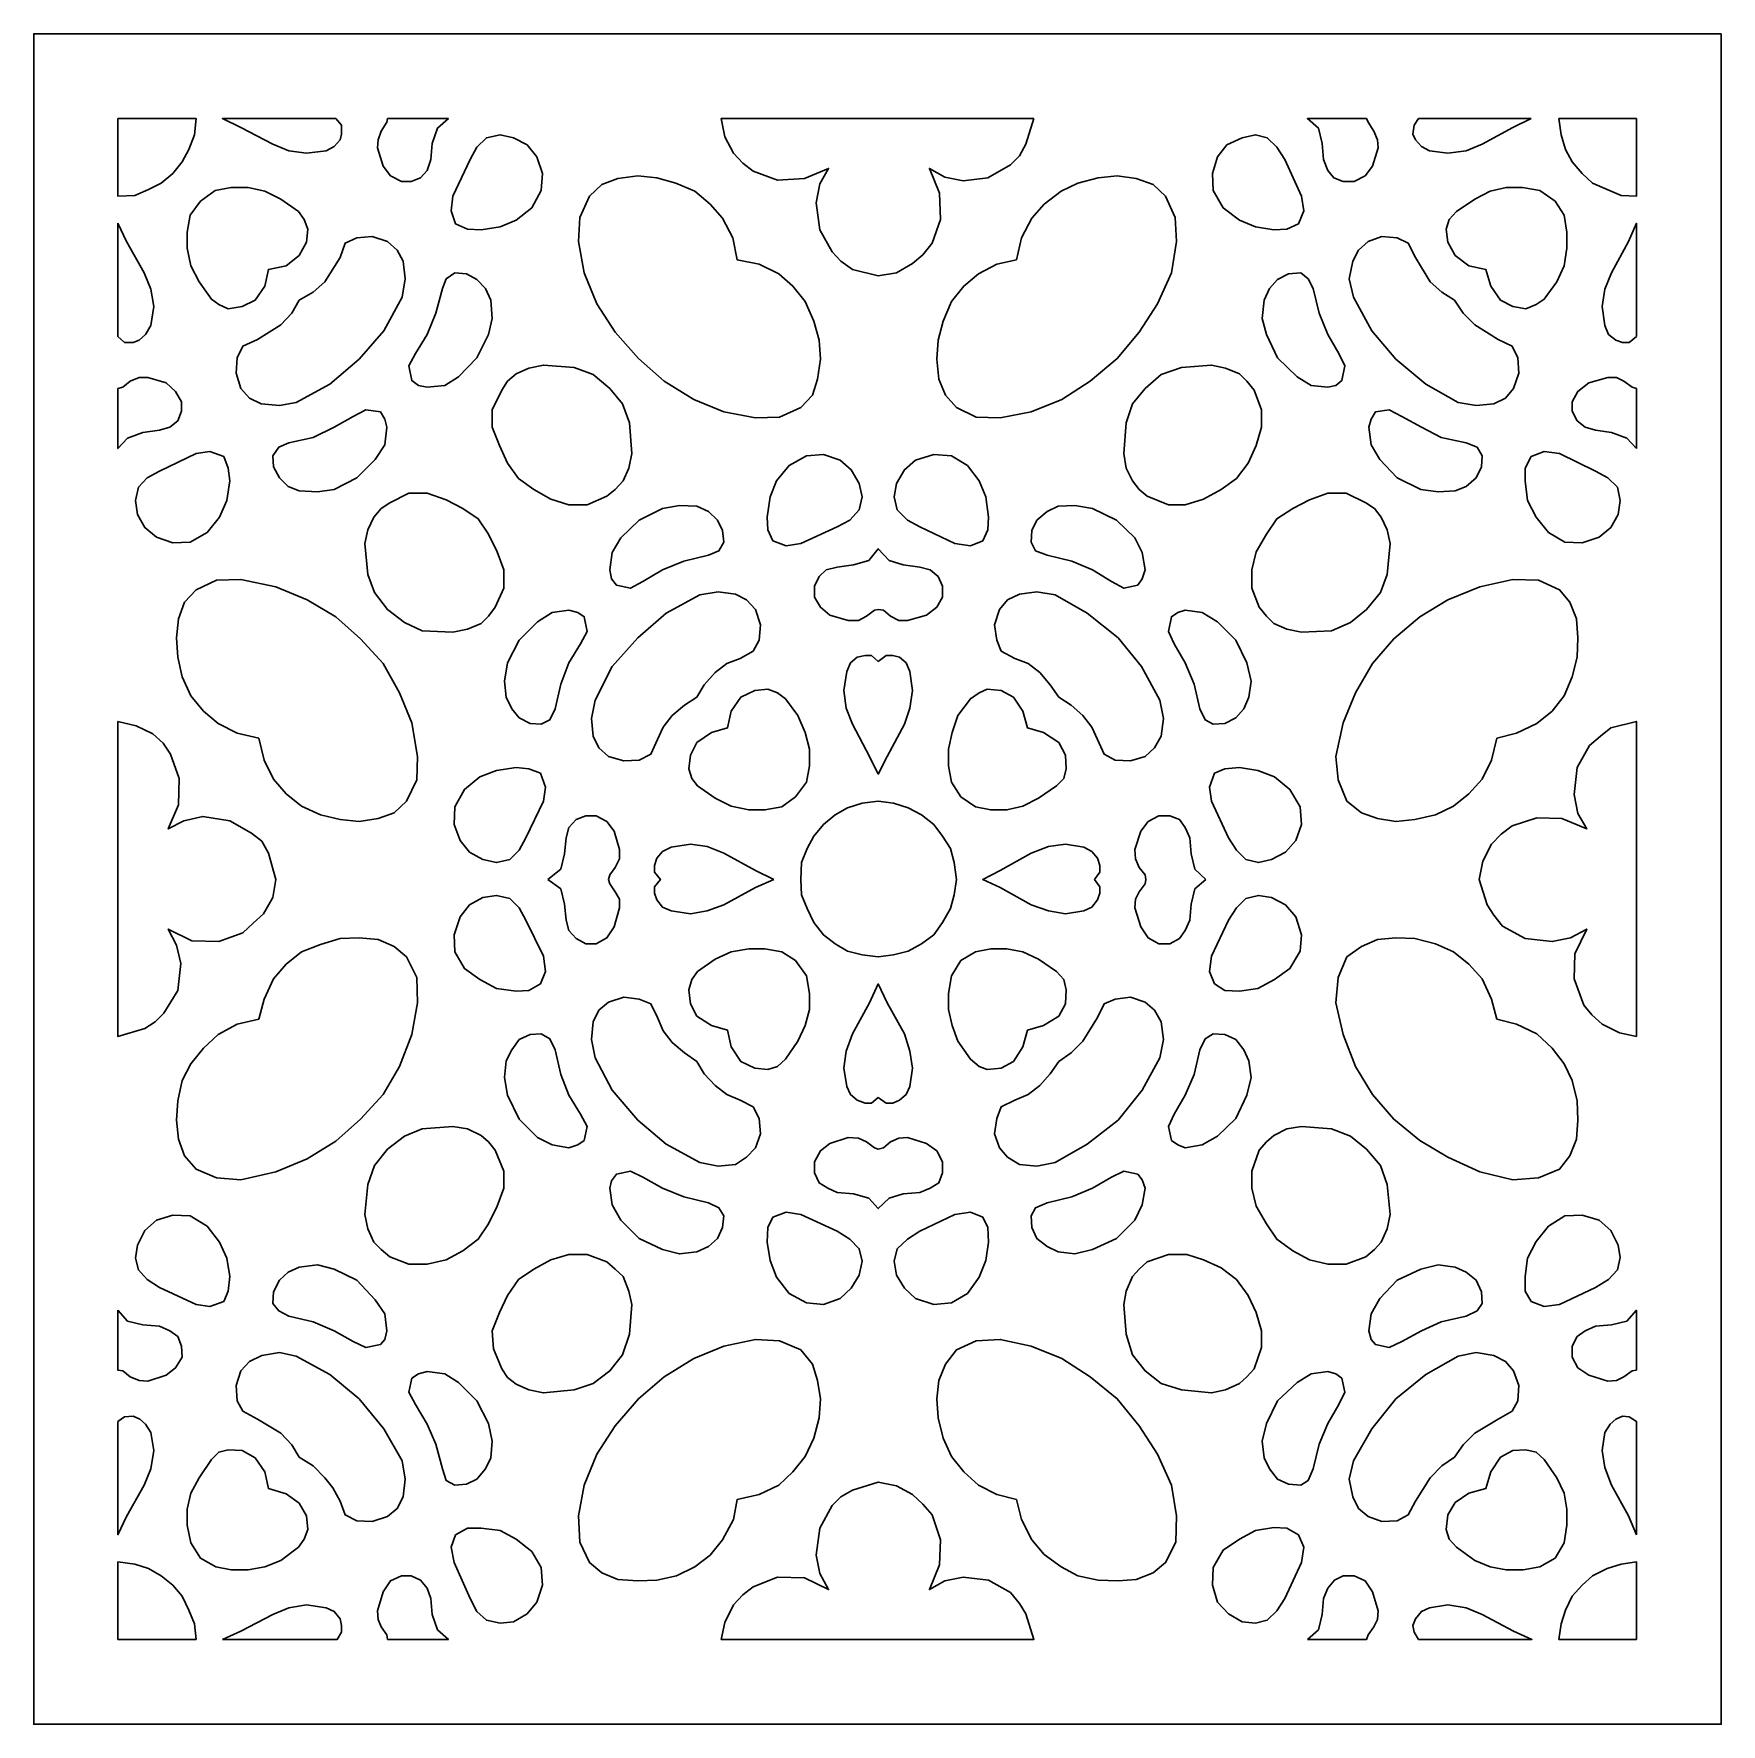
# Model space of a CAD drawing. Header units: centimetres. Extents: x 1.5 to 9.18, y -9 to -1.32.
import ezdxf

# ---------------------------------------------------------------- set-up
doc = ezdxf.new("R2010")
doc.units = ezdxf.units.CM
doc.header["$MEASUREMENT"] = 0
doc.layers.add('layer 1', color=7, linetype='Continuous')

msp = doc.modelspace()

# ---------------------------------------------------------------- linework, layer by layer
at = {"layer": 'layer 1', "color": 250, "lineweight": 30}
for points, knots in [([(9.17536, -1.31538), (9.17536, -1.31538), (9.17536, -9.00021), (9.17536, -9.00021), (9.17536, -9.00021), (9.17536, -9.00021), (1.50051, -9.00021), (1.50051, -9.00021), (1.50051, -9.00021), (1.50051, -9.00021), (1.50051, -1.31538), (1.50051, -1.31538), (1.50051, -1.31538), (1.50051, -1.31538), (9.17536, -1.31538), (9.17536, -1.31538)], [0, 0, 0, 0, 0.2, 0.2, 0.2, 0.2, 0.4, 0.4, 0.4, 0.4, 0.6, 0.6, 0.6, 0.6, 1, 1, 1, 1]), ([(2.23873, -1.70112), (2.23873, -1.70112), (2.23208, -1.77427), (2.23208, -1.77427), (2.23208, -1.77427), (2.23208, -1.77427), (2.20547, -1.84078), (2.20547, -1.84078), (2.20547, -1.84078), (2.20547, -1.84078), (2.17555, -1.89731), (2.17555, -1.89731), (2.17555, -1.89731), (2.17555, -1.89731), (2.13232, -1.95051), (2.13232, -1.95051), (2.13232, -1.95051), (2.13232, -1.95051), (2.07911, -1.99375), (2.07911, -1.99375), (2.07911, -1.99375), (2.07911, -1.99375), (2.02258, -2.02368), (2.02258, -2.02368), (2.02258, -2.02368), (2.02258, -2.02368), (1.9594, -2.05027), (1.9594, -2.05027), (1.9594, -2.05027), (1.9594, -2.05027), (1.88292, -2.0536), (1.88292, -2.0536), (1.88292, -2.0536), (1.88292, -2.0536), (1.88292, -1.70112), (1.88292, -1.70112), (1.88292, -1.70112), (1.88292, -1.70112), (2.23873, -1.70112), (2.23873, -1.70112)], [0, 0, 0, 0, 0.0909091, 0.0909091, 0.0909091, 0.0909091, 0.1818182, 0.1818182, 0.1818182, 0.1818182, 0.2727273, 0.2727273, 0.2727273, 0.2727273, 0.3636364, 0.3636364, 0.3636364, 0.3636364, 0.4545455, 0.4545455, 0.4545455, 0.4545455, 0.5454545, 0.5454545, 0.5454545, 0.5454545, 0.6363636, 0.6363636, 0.6363636, 0.6363636, 0.7272727, 0.7272727, 0.7272727, 0.7272727, 0.8181818, 0.8181818, 0.8181818, 0.8181818, 1, 1, 1, 1]), ([(2.87387, -1.70112), (2.87387, -1.70112), (2.90047, -1.73104), (2.90047, -1.73104), (2.90047, -1.73104), (2.90047, -1.73104), (2.90047, -1.77095), (2.90047, -1.77095), (2.90047, -1.77095), (2.90047, -1.77095), (2.89382, -1.79755), (2.89382, -1.79755), (2.89382, -1.79755), (2.89382, -1.79755), (2.86721, -1.82748), (2.86721, -1.82748), (2.86721, -1.82748), (2.86721, -1.82748), (2.83064, -1.84743), (2.83064, -1.84743), (2.83064, -1.84743), (2.83064, -1.84743), (2.74085, -1.85741), (2.74085, -1.85741), (2.74085, -1.85741), (2.74085, -1.85741), (2.66104, -1.84743), (2.66104, -1.84743), (2.66104, -1.84743), (2.66104, -1.84743), (2.58789, -1.8175), (2.58789, -1.8175), (2.58789, -1.8175), (2.58789, -1.8175), (2.44157, -1.74102), (2.44157, -1.74102), (2.44157, -1.74102), (2.44157, -1.74102), (2.35844, -1.70112), (2.35844, -1.70112), (2.35844, -1.70112), (2.35844, -1.70112), (2.87387, -1.70112), (2.87387, -1.70112)], [0, 0, 0, 0, 0.0833333, 0.0833333, 0.0833333, 0.0833333, 0.1666667, 0.1666667, 0.1666667, 0.1666667, 0.25, 0.25, 0.25, 0.25, 0.3333333, 0.3333333, 0.3333333, 0.3333333, 0.4166667, 0.4166667, 0.4166667, 0.4166667, 0.5, 0.5, 0.5, 0.5, 0.5833333, 0.5833333, 0.5833333, 0.5833333, 0.6666667, 0.6666667, 0.6666667, 0.6666667, 0.75, 0.75, 0.75, 0.75, 0.8333333, 0.8333333, 0.8333333, 0.8333333, 1, 1, 1, 1]), ([(3.38597, -1.70112), (3.38597, -1.70112), (3.38597, -1.70112), (3.38597, -1.70112), (3.38597, -1.70112), (3.38597, -1.70112), (3.33609, -1.74434), (3.33609, -1.74434), (3.33609, -1.74434), (3.33609, -1.74434), (3.31281, -1.81418), (3.31281, -1.81418), (3.31281, -1.81418), (3.31281, -1.81418), (3.30616, -1.88734), (3.30616, -1.88734), (3.30616, -1.88734), (3.30616, -1.88734), (3.28953, -1.93721), (3.28953, -1.93721), (3.28953, -1.93721), (3.28953, -1.93721), (3.2596, -1.97046), (3.2596, -1.97046), (3.2596, -1.97046), (3.2596, -1.97046), (3.21638, -1.98709), (3.21638, -1.98709), (3.21638, -1.98709), (3.21638, -1.98709), (3.17314, -1.98709), (3.17314, -1.98709), (3.17314, -1.98709), (3.17314, -1.98709), (3.12326, -1.96049), (3.12326, -1.96049), (3.12326, -1.96049), (3.12326, -1.96049), (3.09001, -1.91726), (3.09001, -1.91726), (3.09001, -1.91726), (3.09001, -1.91726), (3.06341, -1.83413), (3.06341, -1.83413), (3.06341, -1.83413), (3.06341, -1.83413), (3.06674, -1.79755), (3.06674, -1.79755), (3.06674, -1.79755), (3.06674, -1.79755), (3.08004, -1.75765), (3.08004, -1.75765), (3.08004, -1.75765), (3.08004, -1.75765), (3.10664, -1.71774), (3.10664, -1.71774), (3.10664, -1.71774), (3.10664, -1.71774), (3.10996, -1.70112), (3.10996, -1.70112), (3.10996, -1.70112), (3.10996, -1.70112), (3.38597, -1.70112), (3.38597, -1.70112)], [0, 0, 0, 0, 0.0588235, 0.0588235, 0.0588235, 0.0588235, 0.1176471, 0.1176471, 0.1176471, 0.1176471, 0.1764706, 0.1764706, 0.1764706, 0.1764706, 0.2352941, 0.2352941, 0.2352941, 0.2352941, 0.2941176, 0.2941176, 0.2941176, 0.2941176, 0.3529412, 0.3529412, 0.3529412, 0.3529412, 0.4117647, 0.4117647, 0.4117647, 0.4117647, 0.4705882, 0.4705882, 0.4705882, 0.4705882, 0.5294118, 0.5294118, 0.5294118, 0.5294118, 0.5882353, 0.5882353, 0.5882353, 0.5882353, 0.6470588, 0.6470588, 0.6470588, 0.6470588, 0.7058824, 0.7058824, 0.7058824, 0.7058824, 0.7647059, 0.7647059, 0.7647059, 0.7647059, 0.8235294, 0.8235294, 0.8235294, 0.8235294, 0.8823529, 0.8823529, 0.8823529, 0.8823529, 1, 1, 1, 1]), ([(6.04956, -1.70112), (6.04956, -1.70112), (6.01297, -1.8175), (6.01297, -1.8175), (6.01297, -1.8175), (6.01297, -1.8175), (5.98305, -1.87071), (5.98305, -1.87071), (5.98305, -1.87071), (5.98305, -1.87071), (5.94314, -1.91061), (5.94314, -1.91061), (5.94314, -1.91061), (5.94314, -1.91061), (5.84005, -1.97046), (5.84005, -1.97046), (5.84005, -1.97046), (5.84005, -1.97046), (5.727, -1.98377), (5.727, -1.98377), (5.727, -1.98377), (5.727, -1.98377), (5.64386, -1.96714), (5.64386, -1.96714), (5.64386, -1.96714), (5.64386, -1.96714), (5.57403, -1.92724), (5.57403, -1.92724), (5.57403, -1.92724), (5.57403, -1.92724), (5.62059, -2.0403), (5.62059, -2.0403), (5.62059, -2.0403), (5.62059, -2.0403), (5.62391, -2.16001), (5.62391, -2.16001), (5.62391, -2.16001), (5.62391, -2.16001), (5.58733, -2.26642), (5.58733, -2.26642), (5.58733, -2.26642), (5.58733, -2.26642), (5.5441, -2.31963), (5.5441, -2.31963), (5.5441, -2.31963), (5.5441, -2.31963), (5.49754, -2.35953), (5.49754, -2.35953), (5.49754, -2.35953), (5.49754, -2.35953), (5.42439, -2.40276), (5.42439, -2.40276), (5.42439, -2.40276), (5.42439, -2.40276), (5.34126, -2.41606), (5.34126, -2.41606), (5.34126, -2.41606), (5.34126, -2.41606), (5.22487, -2.38613), (5.22487, -2.38613), (5.22487, -2.38613), (5.22487, -2.38613), (5.17166, -2.34956), (5.17166, -2.34956), (5.17166, -2.34956), (5.17166, -2.34956), (5.13176, -2.30632), (5.13176, -2.30632), (5.13176, -2.30632), (5.13176, -2.30632), (5.07524, -2.20656), (5.07524, -2.20656), (5.07524, -2.20656), (5.07524, -2.20656), (5.05861, -2.08353), (5.05861, -2.08353), (5.05861, -2.08353), (5.05861, -2.08353), (5.07524, -1.99707), (5.07524, -1.99707), (5.07524, -1.99707), (5.07524, -1.99707), (5.11513, -1.92724), (5.11513, -1.92724), (5.11513, -1.92724), (5.11513, -1.92724), (5.0054, -1.97379), (5.0054, -1.97379), (5.0054, -1.97379), (5.0054, -1.97379), (4.88236, -1.98044), (4.88236, -1.98044), (4.88236, -1.98044), (4.88236, -1.98044), (4.77263, -1.94054), (4.77263, -1.94054), (4.77263, -1.94054), (4.77263, -1.94054), (4.72607, -1.90396), (4.72607, -1.90396), (4.72607, -1.90396), (4.72607, -1.90396), (4.68284, -1.85741), (4.68284, -1.85741), (4.68284, -1.85741), (4.68284, -1.85741), (4.64294, -1.78425), (4.64294, -1.78425), (4.64294, -1.78425), (4.64294, -1.78425), (4.62631, -1.70112), (4.62631, -1.70112), (4.62631, -1.70112), (4.62631, -1.70112), (6.04956, -1.70112), (6.04956, -1.70112)], [0, 0, 0, 0, 0.0333333, 0.0333333, 0.0333333, 0.0333333, 0.0666667, 0.0666667, 0.0666667, 0.0666667, 0.1, 0.1, 0.1, 0.1, 0.1333333, 0.1333333, 0.1333333, 0.1333333, 0.1666667, 0.1666667, 0.1666667, 0.1666667, 0.2, 0.2, 0.2, 0.2, 0.2333333, 0.2333333, 0.2333333, 0.2333333, 0.2666667, 0.2666667, 0.2666667, 0.2666667, 0.3, 0.3, 0.3, 0.3, 0.3333333, 0.3333333, 0.3333333, 0.3333333, 0.3666667, 0.3666667, 0.3666667, 0.3666667, 0.4, 0.4, 0.4, 0.4, 0.4333333, 0.4333333, 0.4333333, 0.4333333, 0.4666667, 0.4666667, 0.4666667, 0.4666667, 0.5, 0.5, 0.5, 0.5, 0.5333333, 0.5333333, 0.5333333, 0.5333333, 0.5666667, 0.5666667, 0.5666667, 0.5666667, 0.6, 0.6, 0.6, 0.6, 0.6333333, 0.6333333, 0.6333333, 0.6333333, 0.6666667, 0.6666667, 0.6666667, 0.6666667, 0.7, 0.7, 0.7, 0.7, 0.7333333, 0.7333333, 0.7333333, 0.7333333, 0.7666667, 0.7666667, 0.7666667, 0.7666667, 0.8, 0.8, 0.8, 0.8, 0.8333333, 0.8333333, 0.8333333, 0.8333333, 0.8666667, 0.8666667, 0.8666667, 0.8666667, 0.9, 0.9, 0.9, 0.9, 0.9333333, 0.9333333, 0.9333333, 0.9333333, 1, 1, 1, 1]), ([(7.56257, -1.70112), (7.56257, -1.70112), (7.56923, -1.71774), (7.56923, -1.71774), (7.56923, -1.71774), (7.56923, -1.71774), (7.59582, -1.75765), (7.59582, -1.75765), (7.59582, -1.75765), (7.59582, -1.75765), (7.61245, -1.79755), (7.61245, -1.79755), (7.61245, -1.79755), (7.61245, -1.79755), (7.61578, -1.83413), (7.61578, -1.83413), (7.61578, -1.83413), (7.61578, -1.83413), (7.58918, -1.91726), (7.58918, -1.91726), (7.58918, -1.91726), (7.58918, -1.91726), (7.55592, -1.96049), (7.55592, -1.96049), (7.55592, -1.96049), (7.55592, -1.96049), (7.50604, -1.98709), (7.50604, -1.98709), (7.50604, -1.98709), (7.50604, -1.98709), (7.45616, -1.98709), (7.45616, -1.98709), (7.45616, -1.98709), (7.45616, -1.98709), (7.41294, -1.97046), (7.41294, -1.97046), (7.41294, -1.97046), (7.41294, -1.97046), (7.38633, -1.93721), (7.38633, -1.93721), (7.38633, -1.93721), (7.38633, -1.93721), (7.36638, -1.88734), (7.36638, -1.88734), (7.36638, -1.88734), (7.36638, -1.88734), (7.35973, -1.81418), (7.35973, -1.81418), (7.35973, -1.81418), (7.35973, -1.81418), (7.3431, -1.74434), (7.3431, -1.74434), (7.3431, -1.74434), (7.3431, -1.74434), (7.29322, -1.70112), (7.29322, -1.70112), (7.29322, -1.70112), (7.29322, -1.70112), (7.56257, -1.70112), (7.56257, -1.70112)], [0, 0, 0, 0, 0.0625, 0.0625, 0.0625, 0.0625, 0.125, 0.125, 0.125, 0.125, 0.1875, 0.1875, 0.1875, 0.1875, 0.25, 0.25, 0.25, 0.25, 0.3125, 0.3125, 0.3125, 0.3125, 0.375, 0.375, 0.375, 0.375, 0.4375, 0.4375, 0.4375, 0.4375, 0.5, 0.5, 0.5, 0.5, 0.5625, 0.5625, 0.5625, 0.5625, 0.625, 0.625, 0.625, 0.625, 0.6875, 0.6875, 0.6875, 0.6875, 0.75, 0.75, 0.75, 0.75, 0.8125, 0.8125, 0.8125, 0.8125, 0.875, 0.875, 0.875, 0.875, 1, 1, 1, 1]), ([(8.31077, -1.70112), (8.31077, -1.70112), (8.22764, -1.74102), (8.22764, -1.74102), (8.22764, -1.74102), (8.22764, -1.74102), (8.08797, -1.8175), (8.08797, -1.8175), (8.08797, -1.8175), (8.08797, -1.8175), (8.01482, -1.84743), (8.01482, -1.84743), (8.01482, -1.84743), (8.01482, -1.84743), (7.93168, -1.85741), (7.93168, -1.85741), (7.93168, -1.85741), (7.93168, -1.85741), (7.84855, -1.84743), (7.84855, -1.84743), (7.84855, -1.84743), (7.84855, -1.84743), (7.81197, -1.82748), (7.81197, -1.82748), (7.81197, -1.82748), (7.81197, -1.82748), (7.78537, -1.79755), (7.78537, -1.79755), (7.78537, -1.79755), (7.78537, -1.79755), (7.77207, -1.77095), (7.77207, -1.77095), (7.77207, -1.77095), (7.77207, -1.77095), (7.77872, -1.73104), (7.77872, -1.73104), (7.77872, -1.73104), (7.77872, -1.73104), (7.79867, -1.70112), (7.79867, -1.70112), (7.79867, -1.70112), (7.79867, -1.70112), (8.31077, -1.70112), (8.31077, -1.70112)], [0, 0, 0, 0, 0.0833333, 0.0833333, 0.0833333, 0.0833333, 0.1666667, 0.1666667, 0.1666667, 0.1666667, 0.25, 0.25, 0.25, 0.25, 0.3333333, 0.3333333, 0.3333333, 0.3333333, 0.4166667, 0.4166667, 0.4166667, 0.4166667, 0.5, 0.5, 0.5, 0.5, 0.5833333, 0.5833333, 0.5833333, 0.5833333, 0.6666667, 0.6666667, 0.6666667, 0.6666667, 0.75, 0.75, 0.75, 0.75, 0.8333333, 0.8333333, 0.8333333, 0.8333333, 1, 1, 1, 1]), ([(8.43714, -1.70112), (8.43714, -1.70112), (8.44711, -1.77427), (8.44711, -1.77427), (8.44711, -1.77427), (8.44711, -1.77427), (8.46707, -1.84078), (8.46707, -1.84078), (8.46707, -1.84078), (8.46707, -1.84078), (8.49699, -1.89731), (8.49699, -1.89731), (8.49699, -1.89731), (8.49699, -1.89731), (8.54354, -1.95051), (8.54354, -1.95051), (8.54354, -1.95051), (8.54354, -1.95051), (8.5901, -1.99375), (8.5901, -1.99375), (8.5901, -1.99375), (8.5901, -1.99375), (8.65661, -2.02368), (8.65661, -2.02368), (8.65661, -2.02368), (8.65661, -2.02368), (8.71979, -2.05027), (8.71979, -2.05027), (8.71979, -2.05027), (8.71979, -2.05027), (8.78962, -2.0536), (8.78962, -2.0536), (8.78962, -2.0536), (8.78962, -2.0536), (8.78962, -1.70112), (8.78962, -1.70112), (8.78962, -1.70112), (8.78962, -1.70112), (8.43714, -1.70112), (8.43714, -1.70112)], [0, 0, 0, 0, 0.0909091, 0.0909091, 0.0909091, 0.0909091, 0.1818182, 0.1818182, 0.1818182, 0.1818182, 0.2727273, 0.2727273, 0.2727273, 0.2727273, 0.3636364, 0.3636364, 0.3636364, 0.3636364, 0.4545455, 0.4545455, 0.4545455, 0.4545455, 0.5454545, 0.5454545, 0.5454545, 0.5454545, 0.6363636, 0.6363636, 0.6363636, 0.6363636, 0.7272727, 0.7272727, 0.7272727, 0.7272727, 0.8181818, 0.8181818, 0.8181818, 0.8181818, 1, 1, 1, 1]), ([(3.41922, -2.17996), (3.41922, -2.17996), (3.39926, -2.12011), (3.39926, -2.12011), (3.39926, -2.12011), (3.39926, -2.12011), (3.40592, -2.0536), (3.40592, -2.0536), (3.40592, -2.0536), (3.40592, -2.0536), (3.48572, -1.88734), (3.48572, -1.88734), (3.48572, -1.88734), (3.48572, -1.88734), (3.51565, -1.8308), (3.51565, -1.8308), (3.51565, -1.8308), (3.51565, -1.8308), (3.55888, -1.78758), (3.55888, -1.78758), (3.55888, -1.78758), (3.55888, -1.78758), (3.62206, -1.77427), (3.62206, -1.77427), (3.62206, -1.77427), (3.62206, -1.77427), (3.68192, -1.78758), (3.68192, -1.78758), (3.68192, -1.78758), (3.68192, -1.78758), (3.7451, -1.82083), (3.7451, -1.82083), (3.7451, -1.82083), (3.7451, -1.82083), (3.78833, -1.87403), (3.78833, -1.87403), (3.78833, -1.87403), (3.78833, -1.87403), (3.81493, -1.95051), (3.81493, -1.95051), (3.81493, -1.95051), (3.81493, -1.95051), (3.80828, -2.027), (3.80828, -2.027), (3.80828, -2.027), (3.80828, -2.027), (3.76505, -2.1068), (3.76505, -2.1068), (3.76505, -2.1068), (3.76505, -2.1068), (3.69522, -2.16334), (3.69522, -2.16334), (3.69522, -2.16334), (3.69522, -2.16334), (3.62206, -2.19326), (3.62206, -2.19326), (3.62206, -2.19326), (3.62206, -2.19326), (3.5356, -2.20656), (3.5356, -2.20656), (3.5356, -2.20656), (3.5356, -2.20656), (3.47243, -2.20324), (3.47243, -2.20324), (3.47243, -2.20324), (3.47243, -2.20324), (3.41922, -2.17996), (3.41922, -2.17996)], [0, 0, 0, 0, 0.0555556, 0.0555556, 0.0555556, 0.0555556, 0.1111111, 0.1111111, 0.1111111, 0.1111111, 0.1666667, 0.1666667, 0.1666667, 0.1666667, 0.2222222, 0.2222222, 0.2222222, 0.2222222, 0.2777778, 0.2777778, 0.2777778, 0.2777778, 0.3333333, 0.3333333, 0.3333333, 0.3333333, 0.3888889, 0.3888889, 0.3888889, 0.3888889, 0.4444444, 0.4444444, 0.4444444, 0.4444444, 0.5, 0.5, 0.5, 0.5, 0.5555556, 0.5555556, 0.5555556, 0.5555556, 0.6111111, 0.6111111, 0.6111111, 0.6111111, 0.6666667, 0.6666667, 0.6666667, 0.6666667, 0.7222222, 0.7222222, 0.7222222, 0.7222222, 0.7777778, 0.7777778, 0.7777778, 0.7777778, 0.8333333, 0.8333333, 0.8333333, 0.8333333, 0.8888889, 0.8888889, 0.8888889, 0.8888889, 1, 1, 1, 1]), ([(7.25332, -2.17996), (7.25332, -2.17996), (7.20011, -2.20324), (7.20011, -2.20324), (7.20011, -2.20324), (7.20011, -2.20324), (7.14026, -2.20656), (7.14026, -2.20656), (7.14026, -2.20656), (7.14026, -2.20656), (7.05713, -2.19326), (7.05713, -2.19326), (7.05713, -2.19326), (7.05713, -2.19326), (6.98397, -2.16334), (6.98397, -2.16334), (6.98397, -2.16334), (6.98397, -2.16334), (6.91081, -2.1068), (6.91081, -2.1068), (6.91081, -2.1068), (6.91081, -2.1068), (6.86426, -2.027), (6.86426, -2.027), (6.86426, -2.027), (6.86426, -2.027), (6.86093, -1.95051), (6.86093, -1.95051), (6.86093, -1.95051), (6.86093, -1.95051), (6.88421, -1.87403), (6.88421, -1.87403), (6.88421, -1.87403), (6.88421, -1.87403), (6.92744, -1.82083), (6.92744, -1.82083), (6.92744, -1.82083), (6.92744, -1.82083), (6.99727, -1.78758), (6.99727, -1.78758), (6.99727, -1.78758), (6.99727, -1.78758), (7.05713, -1.77427), (7.05713, -1.77427), (7.05713, -1.77427), (7.05713, -1.77427), (7.11033, -1.78758), (7.11033, -1.78758), (7.11033, -1.78758), (7.11033, -1.78758), (7.15356, -1.8308), (7.15356, -1.8308), (7.15356, -1.8308), (7.15356, -1.8308), (7.19014, -1.88734), (7.19014, -1.88734), (7.19014, -1.88734), (7.19014, -1.88734), (7.26662, -2.0536), (7.26662, -2.0536), (7.26662, -2.0536), (7.26662, -2.0536), (7.2766, -2.12011), (7.2766, -2.12011), (7.2766, -2.12011), (7.2766, -2.12011), (7.25332, -2.17996), (7.25332, -2.17996)], [0, 0, 0, 0, 0.0555556, 0.0555556, 0.0555556, 0.0555556, 0.1111111, 0.1111111, 0.1111111, 0.1111111, 0.1666667, 0.1666667, 0.1666667, 0.1666667, 0.2222222, 0.2222222, 0.2222222, 0.2222222, 0.2777778, 0.2777778, 0.2777778, 0.2777778, 0.3333333, 0.3333333, 0.3333333, 0.3333333, 0.3888889, 0.3888889, 0.3888889, 0.3888889, 0.4444444, 0.4444444, 0.4444444, 0.4444444, 0.5, 0.5, 0.5, 0.5, 0.5555556, 0.5555556, 0.5555556, 0.5555556, 0.6111111, 0.6111111, 0.6111111, 0.6111111, 0.6666667, 0.6666667, 0.6666667, 0.6666667, 0.7222222, 0.7222222, 0.7222222, 0.7222222, 0.7777778, 0.7777778, 0.7777778, 0.7777778, 0.8333333, 0.8333333, 0.8333333, 0.8333333, 0.8888889, 0.8888889, 0.8888889, 0.8888889, 1, 1, 1, 1]), ([(3.97787, -2.25977), (3.97787, -2.25977), (3.98453, -2.15004), (3.98453, -2.15004), (3.98453, -2.15004), (3.98453, -2.15004), (4.02775, -2.0536), (4.02775, -2.0536), (4.02775, -2.0536), (4.02775, -2.0536), (4.08429, -2.00039), (4.08429, -2.00039), (4.08429, -2.00039), (4.08429, -2.00039), (4.15744, -1.97379), (4.15744, -1.97379), (4.15744, -1.97379), (4.15744, -1.97379), (4.24722, -1.96049), (4.24722, -1.96049), (4.24722, -1.96049), (4.24722, -1.96049), (4.33368, -1.97046), (4.33368, -1.97046), (4.33368, -1.97046), (4.33368, -1.97046), (4.42014, -1.99375), (4.42014, -1.99375), (4.42014, -1.99375), (4.42014, -1.99375), (4.5066, -2.03032), (4.5066, -2.03032), (4.5066, -2.03032), (4.5066, -2.03032), (4.57643, -2.09018), (4.57643, -2.09018), (4.57643, -2.09018), (4.57643, -2.09018), (4.63296, -2.15336), (4.63296, -2.15336), (4.63296, -2.15336), (4.63296, -2.15336), (4.67951, -2.24314), (4.67951, -2.24314), (4.67951, -2.24314), (4.67951, -2.24314), (4.69947, -2.3429), (4.69947, -2.3429), (4.69947, -2.3429), (4.69947, -2.3429), (4.79923, -2.36285), (4.79923, -2.36285), (4.79923, -2.36285), (4.79923, -2.36285), (4.88901, -2.40609), (4.88901, -2.40609), (4.88901, -2.40609), (4.88901, -2.40609), (4.95219, -2.46261), (4.95219, -2.46261), (4.95219, -2.46261), (4.95219, -2.46261), (5.00873, -2.53245), (5.00873, -2.53245), (5.00873, -2.53245), (5.00873, -2.53245), (5.04864, -2.62223), (5.04864, -2.62223), (5.04864, -2.62223), (5.04864, -2.62223), (5.0719, -2.70869), (5.0719, -2.70869), (5.0719, -2.70869), (5.0719, -2.70869), (5.07856, -2.79515), (5.07856, -2.79515), (5.07856, -2.79515), (5.07856, -2.79515), (5.06525, -2.88493), (5.06525, -2.88493), (5.06525, -2.88493), (5.06525, -2.88493), (5.04198, -2.95809), (5.04198, -2.95809), (5.04198, -2.95809), (5.04198, -2.95809), (4.98877, -3.01462), (4.98877, -3.01462), (4.98877, -3.01462), (4.98877, -3.01462), (4.89234, -3.05785), (4.89234, -3.05785), (4.89234, -3.05785), (4.89234, -3.05785), (4.7826, -3.06117), (4.7826, -3.06117), (4.7826, -3.06117), (4.7826, -3.06117), (4.63961, -3.03457), (4.63961, -3.03457), (4.63961, -3.03457), (4.63961, -3.03457), (4.50327, -2.97804), (4.50327, -2.97804), (4.50327, -2.97804), (4.50327, -2.97804), (4.36694, -2.89491), (4.36694, -2.89491), (4.36694, -2.89491), (4.36694, -2.89491), (4.25055, -2.79183), (4.25055, -2.79183), (4.25055, -2.79183), (4.25055, -2.79183), (4.14414, -2.67211), (4.14414, -2.67211), (4.14414, -2.67211), (4.14414, -2.67211), (4.06101, -2.54242), (4.06101, -2.54242), (4.06101, -2.54242), (4.06101, -2.54242), (4.00448, -2.40276), (4.00448, -2.40276), (4.00448, -2.40276), (4.00448, -2.40276), (3.97787, -2.25977), (3.97787, -2.25977)], [0, 0, 0, 0, 0.030303, 0.030303, 0.030303, 0.030303, 0.0606061, 0.0606061, 0.0606061, 0.0606061, 0.0909091, 0.0909091, 0.0909091, 0.0909091, 0.1212121, 0.1212121, 0.1212121, 0.1212121, 0.1515152, 0.1515152, 0.1515152, 0.1515152, 0.1818182, 0.1818182, 0.1818182, 0.1818182, 0.2121212, 0.2121212, 0.2121212, 0.2121212, 0.2424242, 0.2424242, 0.2424242, 0.2424242, 0.2727273, 0.2727273, 0.2727273, 0.2727273, 0.3030303, 0.3030303, 0.3030303, 0.3030303, 0.3333333, 0.3333333, 0.3333333, 0.3333333, 0.3636364, 0.3636364, 0.3636364, 0.3636364, 0.3939394, 0.3939394, 0.3939394, 0.3939394, 0.4242424, 0.4242424, 0.4242424, 0.4242424, 0.4545455, 0.4545455, 0.4545455, 0.4545455, 0.4848485, 0.4848485, 0.4848485, 0.4848485, 0.5151515, 0.5151515, 0.5151515, 0.5151515, 0.5454545, 0.5454545, 0.5454545, 0.5454545, 0.5757576, 0.5757576, 0.5757576, 0.5757576, 0.6060606, 0.6060606, 0.6060606, 0.6060606, 0.6363636, 0.6363636, 0.6363636, 0.6363636, 0.6666667, 0.6666667, 0.6666667, 0.6666667, 0.6969697, 0.6969697, 0.6969697, 0.6969697, 0.7272727, 0.7272727, 0.7272727, 0.7272727, 0.7575758, 0.7575758, 0.7575758, 0.7575758, 0.7878788, 0.7878788, 0.7878788, 0.7878788, 0.8181818, 0.8181818, 0.8181818, 0.8181818, 0.8484848, 0.8484848, 0.8484848, 0.8484848, 0.8787879, 0.8787879, 0.8787879, 0.8787879, 0.9090909, 0.9090909, 0.9090909, 0.9090909, 0.9393939, 0.9393939, 0.9393939, 0.9393939, 1, 1, 1, 1]), ([(6.69799, -2.25977), (6.69799, -2.25977), (6.67471, -2.40276), (6.67471, -2.40276), (6.67471, -2.40276), (6.67471, -2.40276), (6.61153, -2.54242), (6.61153, -2.54242), (6.61153, -2.54242), (6.61153, -2.54242), (6.5284, -2.67211), (6.5284, -2.67211), (6.5284, -2.67211), (6.5284, -2.67211), (6.42864, -2.79183), (6.42864, -2.79183), (6.42864, -2.79183), (6.42864, -2.79183), (6.3056, -2.89491), (6.3056, -2.89491), (6.3056, -2.89491), (6.3056, -2.89491), (6.17591, -2.97804), (6.17591, -2.97804), (6.17591, -2.97804), (6.17591, -2.97804), (6.03626, -3.03457), (6.03626, -3.03457), (6.03626, -3.03457), (6.03626, -3.03457), (5.89659, -3.06117), (5.89659, -3.06117), (5.89659, -3.06117), (5.89659, -3.06117), (5.78685, -3.05785), (5.78685, -3.05785), (5.78685, -3.05785), (5.78685, -3.05785), (5.69707, -3.01462), (5.69707, -3.01462), (5.69707, -3.01462), (5.69707, -3.01462), (5.64719, -2.95809), (5.64719, -2.95809), (5.64719, -2.95809), (5.64719, -2.95809), (5.61726, -2.88493), (5.61726, -2.88493), (5.61726, -2.88493), (5.61726, -2.88493), (5.60728, -2.79515), (5.60728, -2.79515), (5.60728, -2.79515), (5.60728, -2.79515), (5.61394, -2.70869), (5.61394, -2.70869), (5.61394, -2.70869), (5.61394, -2.70869), (5.63721, -2.62223), (5.63721, -2.62223), (5.63721, -2.62223), (5.63721, -2.62223), (5.67379, -2.53245), (5.67379, -2.53245), (5.67379, -2.53245), (5.67379, -2.53245), (5.73032, -2.46261), (5.73032, -2.46261), (5.73032, -2.46261), (5.73032, -2.46261), (5.79683, -2.40609), (5.79683, -2.40609), (5.79683, -2.40609), (5.79683, -2.40609), (5.87996, -2.36285), (5.87996, -2.36285), (5.87996, -2.36285), (5.87996, -2.36285), (5.96974, -2.3429), (5.96974, -2.3429), (5.96974, -2.3429), (5.96974, -2.3429), (5.99302, -2.24314), (5.99302, -2.24314), (5.99302, -2.24314), (5.99302, -2.24314), (6.03957, -2.15336), (6.03957, -2.15336), (6.03957, -2.15336), (6.03957, -2.15336), (6.0961, -2.09018), (6.0961, -2.09018), (6.0961, -2.09018), (6.0961, -2.09018), (6.17259, -2.03032), (6.17259, -2.03032), (6.17259, -2.03032), (6.17259, -2.03032), (6.24907, -1.99375), (6.24907, -1.99375), (6.24907, -1.99375), (6.24907, -1.99375), (6.34218, -1.97046), (6.34218, -1.97046), (6.34218, -1.97046), (6.34218, -1.97046), (6.42864, -1.96049), (6.42864, -1.96049), (6.42864, -1.96049), (6.42864, -1.96049), (6.5151, -1.97379), (6.5151, -1.97379), (6.5151, -1.97379), (6.5151, -1.97379), (6.59158, -2.00039), (6.59158, -2.00039), (6.59158, -2.00039), (6.59158, -2.00039), (6.64811, -2.0536), (6.64811, -2.0536), (6.64811, -2.0536), (6.64811, -2.0536), (6.69134, -2.15004), (6.69134, -2.15004), (6.69134, -2.15004), (6.69134, -2.15004), (6.69799, -2.25977), (6.69799, -2.25977)], [0, 0, 0, 0, 0.030303, 0.030303, 0.030303, 0.030303, 0.0606061, 0.0606061, 0.0606061, 0.0606061, 0.0909091, 0.0909091, 0.0909091, 0.0909091, 0.1212121, 0.1212121, 0.1212121, 0.1212121, 0.1515152, 0.1515152, 0.1515152, 0.1515152, 0.1818182, 0.1818182, 0.1818182, 0.1818182, 0.2121212, 0.2121212, 0.2121212, 0.2121212, 0.2424242, 0.2424242, 0.2424242, 0.2424242, 0.2727273, 0.2727273, 0.2727273, 0.2727273, 0.3030303, 0.3030303, 0.3030303, 0.3030303, 0.3333333, 0.3333333, 0.3333333, 0.3333333, 0.3636364, 0.3636364, 0.3636364, 0.3636364, 0.3939394, 0.3939394, 0.3939394, 0.3939394, 0.4242424, 0.4242424, 0.4242424, 0.4242424, 0.4545455, 0.4545455, 0.4545455, 0.4545455, 0.4848485, 0.4848485, 0.4848485, 0.4848485, 0.5151515, 0.5151515, 0.5151515, 0.5151515, 0.5454545, 0.5454545, 0.5454545, 0.5454545, 0.5757576, 0.5757576, 0.5757576, 0.5757576, 0.6060606, 0.6060606, 0.6060606, 0.6060606, 0.6363636, 0.6363636, 0.6363636, 0.6363636, 0.6666667, 0.6666667, 0.6666667, 0.6666667, 0.6969697, 0.6969697, 0.6969697, 0.6969697, 0.7272727, 0.7272727, 0.7272727, 0.7272727, 0.7575758, 0.7575758, 0.7575758, 0.7575758, 0.7878788, 0.7878788, 0.7878788, 0.7878788, 0.8181818, 0.8181818, 0.8181818, 0.8181818, 0.8484848, 0.8484848, 0.8484848, 0.8484848, 0.8787879, 0.8787879, 0.8787879, 0.8787879, 0.9090909, 0.9090909, 0.9090909, 0.9090909, 0.9393939, 0.9393939, 0.9393939, 0.9393939, 1, 1, 1, 1]), ([(2.32518, -2.027), (2.32518, -2.027), (2.39835, -2.0137), (2.39835, -2.0137), (2.39835, -2.0137), (2.39835, -2.0137), (2.47483, -2.0137), (2.47483, -2.0137), (2.47483, -2.0137), (2.47483, -2.0137), (2.55131, -2.03032), (2.55131, -2.03032), (2.55131, -2.03032), (2.55131, -2.03032), (2.62447, -2.0669), (2.62447, -2.0669), (2.62447, -2.0669), (2.62447, -2.0669), (2.70428, -2.12343), (2.70428, -2.12343), (2.70428, -2.12343), (2.70428, -2.12343), (2.73088, -2.16001), (2.73088, -2.16001), (2.73088, -2.16001), (2.73088, -2.16001), (2.7475, -2.20324), (2.7475, -2.20324), (2.7475, -2.20324), (2.7475, -2.20324), (2.74085, -2.2631), (2.74085, -2.2631), (2.74085, -2.2631), (2.74085, -2.2631), (2.7076, -2.32295), (2.7076, -2.32295), (2.7076, -2.32295), (2.7076, -2.32295), (2.64774, -2.36951), (2.64774, -2.36951), (2.64774, -2.36951), (2.64774, -2.36951), (2.56794, -2.38613), (2.56794, -2.38613), (2.56794, -2.38613), (2.56794, -2.38613), (2.55131, -2.46261), (2.55131, -2.46261), (2.55131, -2.46261), (2.55131, -2.46261), (2.50808, -2.5258), (2.50808, -2.5258), (2.50808, -2.5258), (2.50808, -2.5258), (2.44823, -2.55573), (2.44823, -2.55573), (2.44823, -2.55573), (2.44823, -2.55573), (2.38504, -2.5657), (2.38504, -2.5657), (2.38504, -2.5657), (2.38504, -2.5657), (2.34181, -2.54575), (2.34181, -2.54575), (2.34181, -2.54575), (2.34181, -2.54575), (2.30856, -2.52247), (2.30856, -2.52247), (2.30856, -2.52247), (2.30856, -2.52247), (2.25203, -2.44266), (2.25203, -2.44266), (2.25203, -2.44266), (2.25203, -2.44266), (2.21545, -2.36951), (2.21545, -2.36951), (2.21545, -2.36951), (2.21545, -2.36951), (2.19882, -2.2897), (2.19882, -2.2897), (2.19882, -2.2897), (2.19882, -2.2897), (2.19882, -2.21654), (2.19882, -2.21654), (2.19882, -2.21654), (2.19882, -2.21654), (2.21213, -2.14006), (2.21213, -2.14006), (2.21213, -2.14006), (2.21213, -2.14006), (2.25868, -2.07688), (2.25868, -2.07688), (2.25868, -2.07688), (2.25868, -2.07688), (2.32518, -2.027), (2.32518, -2.027)], [0, 0, 0, 0, 0.04, 0.04, 0.04, 0.04, 0.08, 0.08, 0.08, 0.08, 0.12, 0.12, 0.12, 0.12, 0.16, 0.16, 0.16, 0.16, 0.2, 0.2, 0.2, 0.2, 0.24, 0.24, 0.24, 0.24, 0.28, 0.28, 0.28, 0.28, 0.32, 0.32, 0.32, 0.32, 0.36, 0.36, 0.36, 0.36, 0.4, 0.4, 0.4, 0.4, 0.44, 0.44, 0.44, 0.44, 0.48, 0.48, 0.48, 0.48, 0.52, 0.52, 0.52, 0.52, 0.56, 0.56, 0.56, 0.56, 0.6, 0.6, 0.6, 0.6, 0.64, 0.64, 0.64, 0.64, 0.68, 0.68, 0.68, 0.68, 0.72, 0.72, 0.72, 0.72, 0.76, 0.76, 0.76, 0.76, 0.8, 0.8, 0.8, 0.8, 0.84, 0.84, 0.84, 0.84, 0.88, 0.88, 0.88, 0.88, 0.92, 0.92, 0.92, 0.92, 1, 1, 1, 1]), ([(8.35068, -2.027), (8.35068, -2.027), (8.42051, -2.07688), (8.42051, -2.07688), (8.42051, -2.07688), (8.42051, -2.07688), (8.46041, -2.14006), (8.46041, -2.14006), (8.46041, -2.14006), (8.46041, -2.14006), (8.47371, -2.21654), (8.47371, -2.21654), (8.47371, -2.21654), (8.47371, -2.21654), (8.47371, -2.2897), (8.47371, -2.2897), (8.47371, -2.2897), (8.47371, -2.2897), (8.46041, -2.36951), (8.46041, -2.36951), (8.46041, -2.36951), (8.46041, -2.36951), (8.42716, -2.44266), (8.42716, -2.44266), (8.42716, -2.44266), (8.42716, -2.44266), (8.37063, -2.52247), (8.37063, -2.52247), (8.37063, -2.52247), (8.37063, -2.52247), (8.33405, -2.54575), (8.33405, -2.54575), (8.33405, -2.54575), (8.33405, -2.54575), (8.28749, -2.5657), (8.28749, -2.5657), (8.28749, -2.5657), (8.28749, -2.5657), (8.22764, -2.55573), (8.22764, -2.55573), (8.22764, -2.55573), (8.22764, -2.55573), (8.17111, -2.5258), (8.17111, -2.5258), (8.17111, -2.5258), (8.17111, -2.5258), (8.12788, -2.46261), (8.12788, -2.46261), (8.12788, -2.46261), (8.12788, -2.46261), (8.1046, -2.38613), (8.1046, -2.38613), (8.1046, -2.38613), (8.1046, -2.38613), (8.02812, -2.36951), (8.02812, -2.36951), (8.02812, -2.36951), (8.02812, -2.36951), (7.96494, -2.32295), (7.96494, -2.32295), (7.96494, -2.32295), (7.96494, -2.32295), (7.93168, -2.2631), (7.93168, -2.2631), (7.93168, -2.2631), (7.93168, -2.2631), (7.92504, -2.20324), (7.92504, -2.20324), (7.92504, -2.20324), (7.92504, -2.20324), (7.93834, -2.16001), (7.93834, -2.16001), (7.93834, -2.16001), (7.93834, -2.16001), (7.97159, -2.12343), (7.97159, -2.12343), (7.97159, -2.12343), (7.97159, -2.12343), (8.05472, -2.0669), (8.05472, -2.0669), (8.05472, -2.0669), (8.05472, -2.0669), (8.12455, -2.03032), (8.12455, -2.03032), (8.12455, -2.03032), (8.12455, -2.03032), (8.19771, -2.0137), (8.19771, -2.0137), (8.19771, -2.0137), (8.19771, -2.0137), (8.27087, -2.0137), (8.27087, -2.0137), (8.27087, -2.0137), (8.27087, -2.0137), (8.35068, -2.027), (8.35068, -2.027)], [0, 0, 0, 0, 0.04, 0.04, 0.04, 0.04, 0.08, 0.08, 0.08, 0.08, 0.12, 0.12, 0.12, 0.12, 0.16, 0.16, 0.16, 0.16, 0.2, 0.2, 0.2, 0.2, 0.24, 0.24, 0.24, 0.24, 0.28, 0.28, 0.28, 0.28, 0.32, 0.32, 0.32, 0.32, 0.36, 0.36, 0.36, 0.36, 0.4, 0.4, 0.4, 0.4, 0.44, 0.44, 0.44, 0.44, 0.48, 0.48, 0.48, 0.48, 0.52, 0.52, 0.52, 0.52, 0.56, 0.56, 0.56, 0.56, 0.6, 0.6, 0.6, 0.6, 0.64, 0.64, 0.64, 0.64, 0.68, 0.68, 0.68, 0.68, 0.72, 0.72, 0.72, 0.72, 0.76, 0.76, 0.76, 0.76, 0.8, 0.8, 0.8, 0.8, 0.84, 0.84, 0.84, 0.84, 0.88, 0.88, 0.88, 0.88, 0.92, 0.92, 0.92, 0.92, 1, 1, 1, 1]), ([(1.88292, -2.17664), (1.88292, -2.17664), (1.92282, -2.25977), (1.92282, -2.25977), (1.92282, -2.25977), (1.92282, -2.25977), (2.00263, -2.40276), (2.00263, -2.40276), (2.00263, -2.40276), (2.00263, -2.40276), (2.03256, -2.47592), (2.03256, -2.47592), (2.03256, -2.47592), (2.03256, -2.47592), (2.04586, -2.55573), (2.04586, -2.55573), (2.04586, -2.55573), (2.04586, -2.55573), (2.03256, -2.64218), (2.03256, -2.64218), (2.03256, -2.64218), (2.03256, -2.64218), (2.00928, -2.68209), (2.00928, -2.68209), (2.00928, -2.68209), (2.00928, -2.68209), (1.97935, -2.70869), (1.97935, -2.70869), (1.97935, -2.70869), (1.97935, -2.70869), (1.95275, -2.71866), (1.95275, -2.71866), (1.95275, -2.71866), (1.95275, -2.71866), (1.91285, -2.71866), (1.91285, -2.71866), (1.91285, -2.71866), (1.91285, -2.71866), (1.88292, -2.69206), (1.88292, -2.69206), (1.88292, -2.69206), (1.88292, -2.69206), (1.88292, -2.17664), (1.88292, -2.17664)], [0, 0, 0, 0, 0.0833333, 0.0833333, 0.0833333, 0.0833333, 0.1666667, 0.1666667, 0.1666667, 0.1666667, 0.25, 0.25, 0.25, 0.25, 0.3333333, 0.3333333, 0.3333333, 0.3333333, 0.4166667, 0.4166667, 0.4166667, 0.4166667, 0.5, 0.5, 0.5, 0.5, 0.5833333, 0.5833333, 0.5833333, 0.5833333, 0.6666667, 0.6666667, 0.6666667, 0.6666667, 0.75, 0.75, 0.75, 0.75, 0.8333333, 0.8333333, 0.8333333, 0.8333333, 1, 1, 1, 1]), ([(8.78962, -2.69206), (8.78962, -2.69206), (8.75636, -2.71866), (8.75636, -2.71866), (8.75636, -2.71866), (8.75636, -2.71866), (8.72644, -2.71866), (8.72644, -2.71866), (8.72644, -2.71866), (8.72644, -2.71866), (8.69651, -2.70869), (8.69651, -2.70869), (8.69651, -2.70869), (8.69651, -2.70869), (8.66326, -2.68209), (8.66326, -2.68209), (8.66326, -2.68209), (8.66326, -2.68209), (8.64663, -2.64218), (8.64663, -2.64218), (8.64663, -2.64218), (8.64663, -2.64218), (8.63333, -2.55573), (8.63333, -2.55573), (8.63333, -2.55573), (8.63333, -2.55573), (8.64663, -2.47592), (8.64663, -2.47592), (8.64663, -2.47592), (8.64663, -2.47592), (8.67656, -2.40276), (8.67656, -2.40276), (8.67656, -2.40276), (8.67656, -2.40276), (8.75304, -2.25977), (8.75304, -2.25977), (8.75304, -2.25977), (8.75304, -2.25977), (8.78962, -2.17664), (8.78962, -2.17664), (8.78962, -2.17664), (8.78962, -2.17664), (8.78962, -2.69206), (8.78962, -2.69206)], [0, 0, 0, 0, 0.0833333, 0.0833333, 0.0833333, 0.0833333, 0.1666667, 0.1666667, 0.1666667, 0.1666667, 0.25, 0.25, 0.25, 0.25, 0.3333333, 0.3333333, 0.3333333, 0.3333333, 0.4166667, 0.4166667, 0.4166667, 0.4166667, 0.5, 0.5, 0.5, 0.5, 0.5833333, 0.5833333, 0.5833333, 0.5833333, 0.6666667, 0.6666667, 0.6666667, 0.6666667, 0.75, 0.75, 0.75, 0.75, 0.8333333, 0.8333333, 0.8333333, 0.8333333, 1, 1, 1, 1]), ([(2.7076, -2.5258), (2.7076, -2.5258), (2.77078, -2.48922), (2.77078, -2.48922), (2.77078, -2.48922), (2.77078, -2.48922), (2.82399, -2.44266), (2.82399, -2.44266), (2.82399, -2.44266), (2.82399, -2.44266), (2.89382, -2.33293), (2.89382, -2.33293), (2.89382, -2.33293), (2.89382, -2.33293), (2.91709, -2.26642), (2.91709, -2.26642), (2.91709, -2.26642), (2.91709, -2.26642), (2.9703, -2.24314), (2.9703, -2.24314), (2.9703, -2.24314), (2.9703, -2.24314), (3.04013, -2.23649), (3.04013, -2.23649), (3.04013, -2.23649), (3.04013, -2.23649), (3.10996, -2.25977), (3.10996, -2.25977), (3.10996, -2.25977), (3.10996, -2.25977), (3.15319, -2.29968), (3.15319, -2.29968), (3.15319, -2.29968), (3.15319, -2.29968), (3.17979, -2.34956), (3.17979, -2.34956), (3.17979, -2.34956), (3.17979, -2.34956), (3.18977, -2.42936), (3.18977, -2.42936), (3.18977, -2.42936), (3.18977, -2.42936), (3.17647, -2.51249), (3.17647, -2.51249), (3.17647, -2.51249), (3.17647, -2.51249), (3.09333, -2.66546), (3.09333, -2.66546), (3.09333, -2.66546), (3.09333, -2.66546), (2.98028, -2.79515), (2.98028, -2.79515), (2.98028, -2.79515), (2.98028, -2.79515), (2.84726, -2.90821), (2.84726, -2.90821), (2.84726, -2.90821), (2.84726, -2.90821), (2.6943, -2.99134), (2.6943, -2.99134), (2.6943, -2.99134), (2.6943, -2.99134), (2.61782, -3.00464), (2.61782, -3.00464), (2.61782, -3.00464), (2.61782, -3.00464), (2.53468, -2.99799), (2.53468, -2.99799), (2.53468, -2.99799), (2.53468, -2.99799), (2.48148, -2.97139), (2.48148, -2.97139), (2.48148, -2.97139), (2.48148, -2.97139), (2.44157, -2.92816), (2.44157, -2.92816), (2.44157, -2.92816), (2.44157, -2.92816), (2.42162, -2.85833), (2.42162, -2.85833), (2.42162, -2.85833), (2.42162, -2.85833), (2.42495, -2.78849), (2.42495, -2.78849), (2.42495, -2.78849), (2.42495, -2.78849), (2.45155, -2.73529), (2.45155, -2.73529), (2.45155, -2.73529), (2.45155, -2.73529), (2.51806, -2.70537), (2.51806, -2.70537), (2.51806, -2.70537), (2.51806, -2.70537), (2.62447, -2.63886), (2.62447, -2.63886), (2.62447, -2.63886), (2.62447, -2.63886), (2.67435, -2.58565), (2.67435, -2.58565), (2.67435, -2.58565), (2.67435, -2.58565), (2.7076, -2.5258), (2.7076, -2.5258)], [0, 0, 0, 0, 0.037037, 0.037037, 0.037037, 0.037037, 0.0740741, 0.0740741, 0.0740741, 0.0740741, 0.1111111, 0.1111111, 0.1111111, 0.1111111, 0.1481481, 0.1481481, 0.1481481, 0.1481481, 0.1851852, 0.1851852, 0.1851852, 0.1851852, 0.2222222, 0.2222222, 0.2222222, 0.2222222, 0.2592593, 0.2592593, 0.2592593, 0.2592593, 0.2962963, 0.2962963, 0.2962963, 0.2962963, 0.3333333, 0.3333333, 0.3333333, 0.3333333, 0.3703704, 0.3703704, 0.3703704, 0.3703704, 0.4074074, 0.4074074, 0.4074074, 0.4074074, 0.4444444, 0.4444444, 0.4444444, 0.4444444, 0.4814815, 0.4814815, 0.4814815, 0.4814815, 0.5185185, 0.5185185, 0.5185185, 0.5185185, 0.5555556, 0.5555556, 0.5555556, 0.5555556, 0.5925926, 0.5925926, 0.5925926, 0.5925926, 0.6296296, 0.6296296, 0.6296296, 0.6296296, 0.6666667, 0.6666667, 0.6666667, 0.6666667, 0.7037037, 0.7037037, 0.7037037, 0.7037037, 0.7407407, 0.7407407, 0.7407407, 0.7407407, 0.7777778, 0.7777778, 0.7777778, 0.7777778, 0.8148148, 0.8148148, 0.8148148, 0.8148148, 0.8518519, 0.8518519, 0.8518519, 0.8518519, 0.8888889, 0.8888889, 0.8888889, 0.8888889, 0.9259259, 0.9259259, 0.9259259, 0.9259259, 1, 1, 1, 1]), ([(7.96161, -2.5258), (7.96161, -2.5258), (8.00152, -2.58565), (8.00152, -2.58565), (8.00152, -2.58565), (8.00152, -2.58565), (8.05472, -2.63886), (8.05472, -2.63886), (8.05472, -2.63886), (8.05472, -2.63886), (8.16114, -2.70537), (8.16114, -2.70537), (8.16114, -2.70537), (8.16114, -2.70537), (8.22431, -2.73529), (8.22431, -2.73529), (8.22431, -2.73529), (8.22431, -2.73529), (8.25092, -2.78849), (8.25092, -2.78849), (8.25092, -2.78849), (8.25092, -2.78849), (8.25424, -2.85833), (8.25424, -2.85833), (8.25424, -2.85833), (8.25424, -2.85833), (8.23097, -2.92816), (8.23097, -2.92816), (8.23097, -2.92816), (8.23097, -2.92816), (8.19439, -2.97139), (8.19439, -2.97139), (8.19439, -2.97139), (8.19439, -2.97139), (8.14118, -2.99799), (8.14118, -2.99799), (8.14118, -2.99799), (8.14118, -2.99799), (8.06137, -3.00464), (8.06137, -3.00464), (8.06137, -3.00464), (8.06137, -3.00464), (7.97824, -2.99134), (7.97824, -2.99134), (7.97824, -2.99134), (7.97824, -2.99134), (7.83192, -2.90821), (7.83192, -2.90821), (7.83192, -2.90821), (7.83192, -2.90821), (7.69559, -2.79515), (7.69559, -2.79515), (7.69559, -2.79515), (7.69559, -2.79515), (7.58585, -2.66546), (7.58585, -2.66546), (7.58585, -2.66546), (7.58585, -2.66546), (7.50272, -2.51249), (7.50272, -2.51249), (7.50272, -2.51249), (7.50272, -2.51249), (7.48277, -2.42936), (7.48277, -2.42936), (7.48277, -2.42936), (7.48277, -2.42936), (7.49939, -2.34956), (7.49939, -2.34956), (7.49939, -2.34956), (7.49939, -2.34956), (7.52599, -2.29968), (7.52599, -2.29968), (7.52599, -2.29968), (7.52599, -2.29968), (7.56923, -2.25977), (7.56923, -2.25977), (7.56923, -2.25977), (7.56923, -2.25977), (7.63241, -2.23649), (7.63241, -2.23649), (7.63241, -2.23649), (7.63241, -2.23649), (7.70224, -2.24314), (7.70224, -2.24314), (7.70224, -2.24314), (7.70224, -2.24314), (7.75212, -2.26642), (7.75212, -2.26642), (7.75212, -2.26642), (7.75212, -2.26642), (7.78537, -2.33293), (7.78537, -2.33293), (7.78537, -2.33293), (7.78537, -2.33293), (7.85187, -2.44266), (7.85187, -2.44266), (7.85187, -2.44266), (7.85187, -2.44266), (7.90509, -2.48922), (7.90509, -2.48922), (7.90509, -2.48922), (7.90509, -2.48922), (7.96161, -2.5258), (7.96161, -2.5258)], [0, 0, 0, 0, 0.037037, 0.037037, 0.037037, 0.037037, 0.0740741, 0.0740741, 0.0740741, 0.0740741, 0.1111111, 0.1111111, 0.1111111, 0.1111111, 0.1481481, 0.1481481, 0.1481481, 0.1481481, 0.1851852, 0.1851852, 0.1851852, 0.1851852, 0.2222222, 0.2222222, 0.2222222, 0.2222222, 0.2592593, 0.2592593, 0.2592593, 0.2592593, 0.2962963, 0.2962963, 0.2962963, 0.2962963, 0.3333333, 0.3333333, 0.3333333, 0.3333333, 0.3703704, 0.3703704, 0.3703704, 0.3703704, 0.4074074, 0.4074074, 0.4074074, 0.4074074, 0.4444444, 0.4444444, 0.4444444, 0.4444444, 0.4814815, 0.4814815, 0.4814815, 0.4814815, 0.5185185, 0.5185185, 0.5185185, 0.5185185, 0.5555556, 0.5555556, 0.5555556, 0.5555556, 0.5925926, 0.5925926, 0.5925926, 0.5925926, 0.6296296, 0.6296296, 0.6296296, 0.6296296, 0.6666667, 0.6666667, 0.6666667, 0.6666667, 0.7037037, 0.7037037, 0.7037037, 0.7037037, 0.7407407, 0.7407407, 0.7407407, 0.7407407, 0.7777778, 0.7777778, 0.7777778, 0.7777778, 0.8148148, 0.8148148, 0.8148148, 0.8148148, 0.8518519, 0.8518519, 0.8518519, 0.8518519, 0.8888889, 0.8888889, 0.8888889, 0.8888889, 0.9259259, 0.9259259, 0.9259259, 0.9259259, 1, 1, 1, 1]), ([(3.41589, -2.40276), (3.41589, -2.40276), (3.4691, -2.40609), (3.4691, -2.40609), (3.4691, -2.40609), (3.4691, -2.40609), (3.51565, -2.43269), (3.51565, -2.43269), (3.51565, -2.43269), (3.51565, -2.43269), (3.55556, -2.47259), (3.55556, -2.47259), (3.55556, -2.47259), (3.55556, -2.47259), (3.57884, -2.5258), (3.57884, -2.5258), (3.57884, -2.5258), (3.57884, -2.5258), (3.58548, -2.60893), (3.58548, -2.60893), (3.58548, -2.60893), (3.58548, -2.60893), (3.56886, -2.68209), (3.56886, -2.68209), (3.56886, -2.68209), (3.56886, -2.68209), (3.51565, -2.78849), (3.51565, -2.78849), (3.51565, -2.78849), (3.51565, -2.78849), (3.43252, -2.87495), (3.43252, -2.87495), (3.43252, -2.87495), (3.43252, -2.87495), (3.36934, -2.91486), (3.36934, -2.91486), (3.36934, -2.91486), (3.36934, -2.91486), (3.28953, -2.92151), (3.28953, -2.92151), (3.28953, -2.92151), (3.28953, -2.92151), (3.24963, -2.91486), (3.24963, -2.91486), (3.24963, -2.91486), (3.24963, -2.91486), (3.2197, -2.89158), (3.2197, -2.89158), (3.2197, -2.89158), (3.2197, -2.89158), (3.2064, -2.82508), (3.2064, -2.82508), (3.2064, -2.82508), (3.2064, -2.82508), (3.23633, -2.76854), (3.23633, -2.76854), (3.23633, -2.76854), (3.23633, -2.76854), (3.28953, -2.68209), (3.28953, -2.68209), (3.28953, -2.68209), (3.28953, -2.68209), (3.32943, -2.58565), (3.32943, -2.58565), (3.32943, -2.58565), (3.32943, -2.58565), (3.35936, -2.47259), (3.35936, -2.47259), (3.35936, -2.47259), (3.35936, -2.47259), (3.37599, -2.42936), (3.37599, -2.42936), (3.37599, -2.42936), (3.37599, -2.42936), (3.41589, -2.40276), (3.41589, -2.40276)], [0, 0, 0, 0, 0.05, 0.05, 0.05, 0.05, 0.1, 0.1, 0.1, 0.1, 0.15, 0.15, 0.15, 0.15, 0.2, 0.2, 0.2, 0.2, 0.25, 0.25, 0.25, 0.25, 0.3, 0.3, 0.3, 0.3, 0.35, 0.35, 0.35, 0.35, 0.4, 0.4, 0.4, 0.4, 0.45, 0.45, 0.45, 0.45, 0.5, 0.5, 0.5, 0.5, 0.55, 0.55, 0.55, 0.55, 0.6, 0.6, 0.6, 0.6, 0.65, 0.65, 0.65, 0.65, 0.7, 0.7, 0.7, 0.7, 0.75, 0.75, 0.75, 0.75, 0.8, 0.8, 0.8, 0.8, 0.85, 0.85, 0.85, 0.85, 0.9, 0.9, 0.9, 0.9, 1, 1, 1, 1]), ([(7.2633, -2.40276), (7.2633, -2.40276), (7.29655, -2.42936), (7.29655, -2.42936), (7.29655, -2.42936), (7.29655, -2.42936), (7.31982, -2.47259), (7.31982, -2.47259), (7.31982, -2.47259), (7.31982, -2.47259), (7.34643, -2.58565), (7.34643, -2.58565), (7.34643, -2.58565), (7.34643, -2.58565), (7.38633, -2.68209), (7.38633, -2.68209), (7.38633, -2.68209), (7.38633, -2.68209), (7.43621, -2.76854), (7.43621, -2.76854), (7.43621, -2.76854), (7.43621, -2.76854), (7.46282, -2.82508), (7.46282, -2.82508), (7.46282, -2.82508), (7.46282, -2.82508), (7.44951, -2.89158), (7.44951, -2.89158), (7.44951, -2.89158), (7.44951, -2.89158), (7.42291, -2.91486), (7.42291, -2.91486), (7.42291, -2.91486), (7.42291, -2.91486), (7.38633, -2.92151), (7.38633, -2.92151), (7.38633, -2.92151), (7.38633, -2.92151), (7.30985, -2.91486), (7.30985, -2.91486), (7.30985, -2.91486), (7.30985, -2.91486), (7.24667, -2.87495), (7.24667, -2.87495), (7.24667, -2.87495), (7.24667, -2.87495), (7.15689, -2.78849), (7.15689, -2.78849), (7.15689, -2.78849), (7.15689, -2.78849), (7.10701, -2.68209), (7.10701, -2.68209), (7.10701, -2.68209), (7.10701, -2.68209), (7.08705, -2.60893), (7.08705, -2.60893), (7.08705, -2.60893), (7.08705, -2.60893), (7.09703, -2.5258), (7.09703, -2.5258), (7.09703, -2.5258), (7.09703, -2.5258), (7.12031, -2.47259), (7.12031, -2.47259), (7.12031, -2.47259), (7.12031, -2.47259), (7.15689, -2.43269), (7.15689, -2.43269), (7.15689, -2.43269), (7.15689, -2.43269), (7.20677, -2.40609), (7.20677, -2.40609), (7.20677, -2.40609), (7.20677, -2.40609), (7.2633, -2.40276), (7.2633, -2.40276)], [0, 0, 0, 0, 0.05, 0.05, 0.05, 0.05, 0.1, 0.1, 0.1, 0.1, 0.15, 0.15, 0.15, 0.15, 0.2, 0.2, 0.2, 0.2, 0.25, 0.25, 0.25, 0.25, 0.3, 0.3, 0.3, 0.3, 0.35, 0.35, 0.35, 0.35, 0.4, 0.4, 0.4, 0.4, 0.45, 0.45, 0.45, 0.45, 0.5, 0.5, 0.5, 0.5, 0.55, 0.55, 0.55, 0.55, 0.6, 0.6, 0.6, 0.6, 0.65, 0.65, 0.65, 0.65, 0.7, 0.7, 0.7, 0.7, 0.75, 0.75, 0.75, 0.75, 0.8, 0.8, 0.8, 0.8, 0.85, 0.85, 0.85, 0.85, 0.9, 0.9, 0.9, 0.9, 1, 1, 1, 1]), ([(3.7052, -3.33718), (3.7052, -3.33718), (3.65531, -3.26734), (3.65531, -3.26734), (3.65531, -3.26734), (3.65531, -3.26734), (3.61874, -3.18754), (3.61874, -3.18754), (3.61874, -3.18754), (3.61874, -3.18754), (3.58548, -3.1044), (3.58548, -3.1044), (3.58548, -3.1044), (3.58548, -3.1044), (3.58548, -3.02459), (3.58548, -3.02459), (3.58548, -3.02459), (3.58548, -3.02459), (3.62872, -2.93481), (3.62872, -2.93481), (3.62872, -2.93481), (3.62872, -2.93481), (3.65531, -2.89491), (3.65531, -2.89491), (3.65531, -2.89491), (3.65531, -2.89491), (3.69522, -2.86166), (3.69522, -2.86166), (3.69522, -2.86166), (3.69522, -2.86166), (3.75175, -2.83505), (3.75175, -2.83505), (3.75175, -2.83505), (3.75175, -2.83505), (3.81826, -2.82175), (3.81826, -2.82175), (3.81826, -2.82175), (3.81826, -2.82175), (3.95792, -2.83173), (3.95792, -2.83173), (3.95792, -2.83173), (3.95792, -2.83173), (4.04438, -2.86498), (4.04438, -2.86498), (4.04438, -2.86498), (4.04438, -2.86498), (4.12086, -2.92816), (4.12086, -2.92816), (4.12086, -2.92816), (4.12086, -2.92816), (4.17739, -2.99799), (4.17739, -2.99799), (4.17739, -2.99799), (4.17739, -2.99799), (4.21065, -3.08445), (4.21065, -3.08445), (4.21065, -3.08445), (4.21065, -3.08445), (4.22063, -3.22412), (4.22063, -3.22412), (4.22063, -3.22412), (4.22063, -3.22412), (4.20732, -3.29062), (4.20732, -3.29062), (4.20732, -3.29062), (4.20732, -3.29062), (4.18072, -3.34715), (4.18072, -3.34715), (4.18072, -3.34715), (4.18072, -3.34715), (4.14414, -3.38705), (4.14414, -3.38705), (4.14414, -3.38705), (4.14414, -3.38705), (4.10756, -3.41698), (4.10756, -3.41698), (4.10756, -3.41698), (4.10756, -3.41698), (4.01778, -3.45689), (4.01778, -3.45689), (4.01778, -3.45689), (4.01778, -3.45689), (3.93465, -3.45689), (3.93465, -3.45689), (3.93465, -3.45689), (3.93465, -3.45689), (3.85151, -3.43028), (3.85151, -3.43028), (3.85151, -3.43028), (3.85151, -3.43028), (3.77503, -3.38705), (3.77503, -3.38705), (3.77503, -3.38705), (3.77503, -3.38705), (3.7052, -3.33718), (3.7052, -3.33718)], [0, 0, 0, 0, 0.04, 0.04, 0.04, 0.04, 0.08, 0.08, 0.08, 0.08, 0.12, 0.12, 0.12, 0.12, 0.16, 0.16, 0.16, 0.16, 0.2, 0.2, 0.2, 0.2, 0.24, 0.24, 0.24, 0.24, 0.28, 0.28, 0.28, 0.28, 0.32, 0.32, 0.32, 0.32, 0.36, 0.36, 0.36, 0.36, 0.4, 0.4, 0.4, 0.4, 0.44, 0.44, 0.44, 0.44, 0.48, 0.48, 0.48, 0.48, 0.52, 0.52, 0.52, 0.52, 0.56, 0.56, 0.56, 0.56, 0.6, 0.6, 0.6, 0.6, 0.64, 0.64, 0.64, 0.64, 0.68, 0.68, 0.68, 0.68, 0.72, 0.72, 0.72, 0.72, 0.76, 0.76, 0.76, 0.76, 0.8, 0.8, 0.8, 0.8, 0.84, 0.84, 0.84, 0.84, 0.88, 0.88, 0.88, 0.88, 0.92, 0.92, 0.92, 0.92, 1, 1, 1, 1]), ([(6.97067, -3.33718), (6.97067, -3.33718), (6.90084, -3.38705), (6.90084, -3.38705), (6.90084, -3.38705), (6.90084, -3.38705), (6.82103, -3.43028), (6.82103, -3.43028), (6.82103, -3.43028), (6.82103, -3.43028), (6.73789, -3.45689), (6.73789, -3.45689), (6.73789, -3.45689), (6.73789, -3.45689), (6.66141, -3.45689), (6.66141, -3.45689), (6.66141, -3.45689), (6.66141, -3.45689), (6.56498, -3.41698), (6.56498, -3.41698), (6.56498, -3.41698), (6.56498, -3.41698), (6.5284, -3.38705), (6.5284, -3.38705), (6.5284, -3.38705), (6.5284, -3.38705), (6.49847, -3.34715), (6.49847, -3.34715), (6.49847, -3.34715), (6.49847, -3.34715), (6.46854, -3.29062), (6.46854, -3.29062), (6.46854, -3.29062), (6.46854, -3.29062), (6.45857, -3.22412), (6.45857, -3.22412), (6.45857, -3.22412), (6.45857, -3.22412), (6.46854, -3.08445), (6.46854, -3.08445), (6.46854, -3.08445), (6.46854, -3.08445), (6.49847, -2.99799), (6.49847, -2.99799), (6.49847, -2.99799), (6.49847, -2.99799), (6.555, -2.92816), (6.555, -2.92816), (6.555, -2.92816), (6.555, -2.92816), (6.62816, -2.86498), (6.62816, -2.86498), (6.62816, -2.86498), (6.62816, -2.86498), (6.72127, -2.83173), (6.72127, -2.83173), (6.72127, -2.83173), (6.72127, -2.83173), (6.8576, -2.82175), (6.8576, -2.82175), (6.8576, -2.82175), (6.8576, -2.82175), (6.92079, -2.83505), (6.92079, -2.83505), (6.92079, -2.83505), (6.92079, -2.83505), (6.98397, -2.86166), (6.98397, -2.86166), (6.98397, -2.86166), (6.98397, -2.86166), (7.01722, -2.89491), (7.01722, -2.89491), (7.01722, -2.89491), (7.01722, -2.89491), (7.05047, -2.93481), (7.05047, -2.93481), (7.05047, -2.93481), (7.05047, -2.93481), (7.08372, -3.02459), (7.08372, -3.02459), (7.08372, -3.02459), (7.08372, -3.02459), (7.08372, -3.1044), (7.08372, -3.1044), (7.08372, -3.1044), (7.08372, -3.1044), (7.06045, -3.18754), (7.06045, -3.18754), (7.06045, -3.18754), (7.06045, -3.18754), (7.02387, -3.26734), (7.02387, -3.26734), (7.02387, -3.26734), (7.02387, -3.26734), (6.97067, -3.33718), (6.97067, -3.33718)], [0, 0, 0, 0, 0.04, 0.04, 0.04, 0.04, 0.08, 0.08, 0.08, 0.08, 0.12, 0.12, 0.12, 0.12, 0.16, 0.16, 0.16, 0.16, 0.2, 0.2, 0.2, 0.2, 0.24, 0.24, 0.24, 0.24, 0.28, 0.28, 0.28, 0.28, 0.32, 0.32, 0.32, 0.32, 0.36, 0.36, 0.36, 0.36, 0.4, 0.4, 0.4, 0.4, 0.44, 0.44, 0.44, 0.44, 0.48, 0.48, 0.48, 0.48, 0.52, 0.52, 0.52, 0.52, 0.56, 0.56, 0.56, 0.56, 0.6, 0.6, 0.6, 0.6, 0.64, 0.64, 0.64, 0.64, 0.68, 0.68, 0.68, 0.68, 0.72, 0.72, 0.72, 0.72, 0.76, 0.76, 0.76, 0.76, 0.8, 0.8, 0.8, 0.8, 0.84, 0.84, 0.84, 0.84, 0.88, 0.88, 0.88, 0.88, 0.92, 0.92, 0.92, 0.92, 1, 1, 1, 1]), ([(1.88292, -2.92816), (1.88292, -2.92816), (1.9062, -2.92151), (1.9062, -2.92151), (1.9062, -2.92151), (1.9062, -2.92151), (1.93945, -2.89491), (1.93945, -2.89491), (1.93945, -2.89491), (1.93945, -2.89491), (1.97935, -2.87828), (1.97935, -2.87828), (1.97935, -2.87828), (1.97935, -2.87828), (2.01925, -2.87828), (2.01925, -2.87828), (2.01925, -2.87828), (2.01925, -2.87828), (2.10239, -2.90156), (2.10239, -2.90156), (2.10239, -2.90156), (2.10239, -2.90156), (2.14562, -2.94146), (2.14562, -2.94146), (2.14562, -2.94146), (2.14562, -2.94146), (2.17222, -2.98802), (2.17222, -2.98802), (2.17222, -2.98802), (2.17222, -2.98802), (2.17222, -3.03125), (2.17222, -3.03125), (2.17222, -3.03125), (2.17222, -3.03125), (2.15559, -3.07447), (2.15559, -3.07447), (2.15559, -3.07447), (2.15559, -3.07447), (2.11902, -3.1044), (2.11902, -3.1044), (2.11902, -3.1044), (2.11902, -3.1044), (2.07246, -3.11771), (2.07246, -3.11771), (2.07246, -3.11771), (2.07246, -3.11771), (1.99598, -3.12768), (1.99598, -3.12768), (1.99598, -3.12768), (1.99598, -3.12768), (1.92615, -3.15428), (1.92615, -3.15428), (1.92615, -3.15428), (1.92615, -3.15428), (1.88292, -3.20084), (1.88292, -3.20084), (1.88292, -3.20084), (1.88292, -3.20084), (1.88292, -2.92816), (1.88292, -2.92816)], [0, 0, 0, 0, 0.0625, 0.0625, 0.0625, 0.0625, 0.125, 0.125, 0.125, 0.125, 0.1875, 0.1875, 0.1875, 0.1875, 0.25, 0.25, 0.25, 0.25, 0.3125, 0.3125, 0.3125, 0.3125, 0.375, 0.375, 0.375, 0.375, 0.4375, 0.4375, 0.4375, 0.4375, 0.5, 0.5, 0.5, 0.5, 0.5625, 0.5625, 0.5625, 0.5625, 0.625, 0.625, 0.625, 0.625, 0.6875, 0.6875, 0.6875, 0.6875, 0.75, 0.75, 0.75, 0.75, 0.8125, 0.8125, 0.8125, 0.8125, 0.875, 0.875, 0.875, 0.875, 1, 1, 1, 1]), ([(8.78962, -3.20084), (8.78962, -3.20084), (8.74639, -3.15428), (8.74639, -3.15428), (8.74639, -3.15428), (8.74639, -3.15428), (8.67656, -3.12768), (8.67656, -3.12768), (8.67656, -3.12768), (8.67656, -3.12768), (8.6034, -3.11771), (8.6034, -3.11771), (8.6034, -3.11771), (8.6034, -3.11771), (8.55685, -3.1044), (8.55685, -3.1044), (8.55685, -3.1044), (8.55685, -3.1044), (8.52027, -3.07447), (8.52027, -3.07447), (8.52027, -3.07447), (8.52027, -3.07447), (8.49699, -3.03125), (8.49699, -3.03125), (8.49699, -3.03125), (8.49699, -3.03125), (8.49699, -2.98802), (8.49699, -2.98802), (8.49699, -2.98802), (8.49699, -2.98802), (8.52359, -2.94146), (8.52359, -2.94146), (8.52359, -2.94146), (8.52359, -2.94146), (8.57347, -2.90156), (8.57347, -2.90156), (8.57347, -2.90156), (8.57347, -2.90156), (8.65993, -2.87828), (8.65993, -2.87828), (8.65993, -2.87828), (8.65993, -2.87828), (8.69983, -2.87828), (8.69983, -2.87828), (8.69983, -2.87828), (8.69983, -2.87828), (8.73309, -2.89491), (8.73309, -2.89491), (8.73309, -2.89491), (8.73309, -2.89491), (8.76967, -2.92151), (8.76967, -2.92151), (8.76967, -2.92151), (8.76967, -2.92151), (8.78962, -2.92816), (8.78962, -2.92816), (8.78962, -2.92816), (8.78962, -2.92816), (8.78962, -3.20084), (8.78962, -3.20084)], [0, 0, 0, 0, 0.0625, 0.0625, 0.0625, 0.0625, 0.125, 0.125, 0.125, 0.125, 0.1875, 0.1875, 0.1875, 0.1875, 0.25, 0.25, 0.25, 0.25, 0.3125, 0.3125, 0.3125, 0.3125, 0.375, 0.375, 0.375, 0.375, 0.4375, 0.4375, 0.4375, 0.4375, 0.5, 0.5, 0.5, 0.5, 0.5625, 0.5625, 0.5625, 0.5625, 0.625, 0.625, 0.625, 0.625, 0.6875, 0.6875, 0.6875, 0.6875, 0.75, 0.75, 0.75, 0.75, 0.8125, 0.8125, 0.8125, 0.8125, 0.875, 0.875, 0.875, 0.875, 1, 1, 1, 1]), ([(2.58789, -3.23409), (2.58789, -3.23409), (2.61449, -3.19419), (2.61449, -3.19419), (2.61449, -3.19419), (2.61449, -3.19419), (2.66104, -3.17423), (2.66104, -3.17423), (2.66104, -3.17423), (2.66104, -3.17423), (2.77078, -3.15096), (2.77078, -3.15096), (2.77078, -3.15096), (2.77078, -3.15096), (2.86721, -3.1044), (2.86721, -3.1044), (2.86721, -3.1044), (2.86721, -3.1044), (2.95367, -3.05452), (2.95367, -3.05452), (2.95367, -3.05452), (2.95367, -3.05452), (3.01021, -3.02459), (3.01021, -3.02459), (3.01021, -3.02459), (3.01021, -3.02459), (3.07671, -3.03457), (3.07671, -3.03457), (3.07671, -3.03457), (3.07671, -3.03457), (3.09666, -3.06783), (3.09666, -3.06783), (3.09666, -3.06783), (3.09666, -3.06783), (3.10664, -3.1044), (3.10664, -3.1044), (3.10664, -3.1044), (3.10664, -3.1044), (3.09666, -3.18421), (3.09666, -3.18421), (3.09666, -3.18421), (3.09666, -3.18421), (3.05343, -3.25071), (3.05343, -3.25071), (3.05343, -3.25071), (3.05343, -3.25071), (2.9703, -3.33385), (2.9703, -3.33385), (2.9703, -3.33385), (2.9703, -3.33385), (2.86721, -3.38705), (2.86721, -3.38705), (2.86721, -3.38705), (2.86721, -3.38705), (2.79073, -3.39703), (2.79073, -3.39703), (2.79073, -3.39703), (2.79073, -3.39703), (2.7076, -3.39371), (2.7076, -3.39371), (2.7076, -3.39371), (2.7076, -3.39371), (2.65772, -3.37376), (2.65772, -3.37376), (2.65772, -3.37376), (2.65772, -3.37376), (2.61782, -3.33385), (2.61782, -3.33385), (2.61782, -3.33385), (2.61782, -3.33385), (2.59121, -3.28397), (2.59121, -3.28397), (2.59121, -3.28397), (2.59121, -3.28397), (2.58789, -3.23409), (2.58789, -3.23409)], [0, 0, 0, 0, 0.05, 0.05, 0.05, 0.05, 0.1, 0.1, 0.1, 0.1, 0.15, 0.15, 0.15, 0.15, 0.2, 0.2, 0.2, 0.2, 0.25, 0.25, 0.25, 0.25, 0.3, 0.3, 0.3, 0.3, 0.35, 0.35, 0.35, 0.35, 0.4, 0.4, 0.4, 0.4, 0.45, 0.45, 0.45, 0.45, 0.5, 0.5, 0.5, 0.5, 0.55, 0.55, 0.55, 0.55, 0.6, 0.6, 0.6, 0.6, 0.65, 0.65, 0.65, 0.65, 0.7, 0.7, 0.7, 0.7, 0.75, 0.75, 0.75, 0.75, 0.8, 0.8, 0.8, 0.8, 0.85, 0.85, 0.85, 0.85, 0.9, 0.9, 0.9, 0.9, 1, 1, 1, 1]), ([(8.08797, -3.23409), (8.08797, -3.23409), (8.08465, -3.28397), (8.08465, -3.28397), (8.08465, -3.28397), (8.08465, -3.28397), (8.06137, -3.33385), (8.06137, -3.33385), (8.06137, -3.33385), (8.06137, -3.33385), (8.01482, -3.37376), (8.01482, -3.37376), (8.01482, -3.37376), (8.01482, -3.37376), (7.96494, -3.39371), (7.96494, -3.39371), (7.96494, -3.39371), (7.96494, -3.39371), (7.88846, -3.39703), (7.88846, -3.39703), (7.88846, -3.39703), (7.88846, -3.39703), (7.80865, -3.38705), (7.80865, -3.38705), (7.80865, -3.38705), (7.80865, -3.38705), (7.70224, -3.33385), (7.70224, -3.33385), (7.70224, -3.33385), (7.70224, -3.33385), (7.62243, -3.25071), (7.62243, -3.25071), (7.62243, -3.25071), (7.62243, -3.25071), (7.58253, -3.18421), (7.58253, -3.18421), (7.58253, -3.18421), (7.58253, -3.18421), (7.57255, -3.1044), (7.57255, -3.1044), (7.57255, -3.1044), (7.57255, -3.1044), (7.58253, -3.06783), (7.58253, -3.06783), (7.58253, -3.06783), (7.58253, -3.06783), (7.60248, -3.03457), (7.60248, -3.03457), (7.60248, -3.03457), (7.60248, -3.03457), (7.66566, -3.02459), (7.66566, -3.02459), (7.66566, -3.02459), (7.66566, -3.02459), (7.72219, -3.05452), (7.72219, -3.05452), (7.72219, -3.05452), (7.72219, -3.05452), (7.81197, -3.1044), (7.81197, -3.1044), (7.81197, -3.1044), (7.81197, -3.1044), (7.90175, -3.15096), (7.90175, -3.15096), (7.90175, -3.15096), (7.90175, -3.15096), (8.01482, -3.17423), (8.01482, -3.17423), (8.01482, -3.17423), (8.01482, -3.17423), (8.0647, -3.19419), (8.0647, -3.19419), (8.0647, -3.19419), (8.0647, -3.19419), (8.08797, -3.23409), (8.08797, -3.23409)], [0, 0, 0, 0, 0.05, 0.05, 0.05, 0.05, 0.1, 0.1, 0.1, 0.1, 0.15, 0.15, 0.15, 0.15, 0.2, 0.2, 0.2, 0.2, 0.25, 0.25, 0.25, 0.25, 0.3, 0.3, 0.3, 0.3, 0.35, 0.35, 0.35, 0.35, 0.4, 0.4, 0.4, 0.4, 0.45, 0.45, 0.45, 0.45, 0.5, 0.5, 0.5, 0.5, 0.55, 0.55, 0.55, 0.55, 0.6, 0.6, 0.6, 0.6, 0.65, 0.65, 0.65, 0.65, 0.7, 0.7, 0.7, 0.7, 0.75, 0.75, 0.75, 0.75, 0.8, 0.8, 0.8, 0.8, 0.85, 0.85, 0.85, 0.85, 0.9, 0.9, 0.9, 0.9, 1, 1, 1, 1]), ([(2.36509, -3.23742), (2.36509, -3.23742), (2.38504, -3.29062), (2.38504, -3.29062), (2.38504, -3.29062), (2.38504, -3.29062), (2.39169, -3.34715), (2.39169, -3.34715), (2.39169, -3.34715), (2.39169, -3.34715), (2.37839, -3.43693), (2.37839, -3.43693), (2.37839, -3.43693), (2.37839, -3.43693), (2.34514, -3.51342), (2.34514, -3.51342), (2.34514, -3.51342), (2.34514, -3.51342), (2.28861, -3.58325), (2.28861, -3.58325), (2.28861, -3.58325), (2.28861, -3.58325), (2.21213, -3.62648), (2.21213, -3.62648), (2.21213, -3.62648), (2.21213, -3.62648), (2.13232, -3.62981), (2.13232, -3.62981), (2.13232, -3.62981), (2.13232, -3.62981), (2.05916, -3.6032), (2.05916, -3.6032), (2.05916, -3.6032), (2.05916, -3.6032), (2.00596, -3.55997), (2.00596, -3.55997), (2.00596, -3.55997), (2.00596, -3.55997), (1.9727, -3.50012), (1.9727, -3.50012), (1.9727, -3.50012), (1.9727, -3.50012), (1.96273, -3.43693), (1.96273, -3.43693), (1.96273, -3.43693), (1.96273, -3.43693), (1.97603, -3.37708), (1.97603, -3.37708), (1.97603, -3.37708), (1.97603, -3.37708), (2.01593, -3.33385), (2.01593, -3.33385), (2.01593, -3.33385), (2.01593, -3.33385), (2.07246, -3.30393), (2.07246, -3.30393), (2.07246, -3.30393), (2.07246, -3.30393), (2.23873, -3.22412), (2.23873, -3.22412), (2.23873, -3.22412), (2.23873, -3.22412), (2.30191, -3.21414), (2.30191, -3.21414), (2.30191, -3.21414), (2.30191, -3.21414), (2.36509, -3.23742), (2.36509, -3.23742)], [0, 0, 0, 0, 0.0555556, 0.0555556, 0.0555556, 0.0555556, 0.1111111, 0.1111111, 0.1111111, 0.1111111, 0.1666667, 0.1666667, 0.1666667, 0.1666667, 0.2222222, 0.2222222, 0.2222222, 0.2222222, 0.2777778, 0.2777778, 0.2777778, 0.2777778, 0.3333333, 0.3333333, 0.3333333, 0.3333333, 0.3888889, 0.3888889, 0.3888889, 0.3888889, 0.4444444, 0.4444444, 0.4444444, 0.4444444, 0.5, 0.5, 0.5, 0.5, 0.5555556, 0.5555556, 0.5555556, 0.5555556, 0.6111111, 0.6111111, 0.6111111, 0.6111111, 0.6666667, 0.6666667, 0.6666667, 0.6666667, 0.7222222, 0.7222222, 0.7222222, 0.7222222, 0.7777778, 0.7777778, 0.7777778, 0.7777778, 0.8333333, 0.8333333, 0.8333333, 0.8333333, 0.8888889, 0.8888889, 0.8888889, 0.8888889, 1, 1, 1, 1]), ([(4.86241, -3.61983), (4.86241, -3.61983), (4.83913, -3.56995), (4.83913, -3.56995), (4.83913, -3.56995), (4.83913, -3.56995), (4.83581, -3.51342), (4.83581, -3.51342), (4.83581, -3.51342), (4.83581, -3.51342), (4.84911, -3.42031), (4.84911, -3.42031), (4.84911, -3.42031), (4.84911, -3.42031), (4.87904, -3.34715), (4.87904, -3.34715), (4.87904, -3.34715), (4.87904, -3.34715), (4.93556, -3.27732), (4.93556, -3.27732), (4.93556, -3.27732), (4.93556, -3.27732), (5.01537, -3.23409), (5.01537, -3.23409), (5.01537, -3.23409), (5.01537, -3.23409), (5.09186, -3.22744), (5.09186, -3.22744), (5.09186, -3.22744), (5.09186, -3.22744), (5.16834, -3.25404), (5.16834, -3.25404), (5.16834, -3.25404), (5.16834, -3.25404), (5.21822, -3.29727), (5.21822, -3.29727), (5.21822, -3.29727), (5.21822, -3.29727), (5.2548, -3.36045), (5.2548, -3.36045), (5.2548, -3.36045), (5.2548, -3.36045), (5.2681, -3.42031), (5.2681, -3.42031), (5.2681, -3.42031), (5.2681, -3.42031), (5.2548, -3.48017), (5.2548, -3.48017), (5.2548, -3.48017), (5.2548, -3.48017), (5.21157, -3.52672), (5.21157, -3.52672), (5.21157, -3.52672), (5.21157, -3.52672), (5.15505, -3.55664), (5.15505, -3.55664), (5.15505, -3.55664), (5.15505, -3.55664), (4.98877, -3.63313), (4.98877, -3.63313), (4.98877, -3.63313), (4.98877, -3.63313), (4.92227, -3.6431), (4.92227, -3.6431), (4.92227, -3.6431), (4.92227, -3.6431), (4.86241, -3.61983), (4.86241, -3.61983)], [0, 0, 0, 0, 0.0555556, 0.0555556, 0.0555556, 0.0555556, 0.1111111, 0.1111111, 0.1111111, 0.1111111, 0.1666667, 0.1666667, 0.1666667, 0.1666667, 0.2222222, 0.2222222, 0.2222222, 0.2222222, 0.2777778, 0.2777778, 0.2777778, 0.2777778, 0.3333333, 0.3333333, 0.3333333, 0.3333333, 0.3888889, 0.3888889, 0.3888889, 0.3888889, 0.4444444, 0.4444444, 0.4444444, 0.4444444, 0.5, 0.5, 0.5, 0.5, 0.5555556, 0.5555556, 0.5555556, 0.5555556, 0.6111111, 0.6111111, 0.6111111, 0.6111111, 0.6666667, 0.6666667, 0.6666667, 0.6666667, 0.7222222, 0.7222222, 0.7222222, 0.7222222, 0.7777778, 0.7777778, 0.7777778, 0.7777778, 0.8333333, 0.8333333, 0.8333333, 0.8333333, 0.8888889, 0.8888889, 0.8888889, 0.8888889, 1, 1, 1, 1]), ([(5.81678, -3.61983), (5.81678, -3.61983), (5.76025, -3.6431), (5.76025, -3.6431), (5.76025, -3.6431), (5.76025, -3.6431), (5.69042, -3.63313), (5.69042, -3.63313), (5.69042, -3.63313), (5.69042, -3.63313), (5.5308, -3.55664), (5.5308, -3.55664), (5.5308, -3.55664), (5.5308, -3.55664), (5.47427, -3.52672), (5.47427, -3.52672), (5.47427, -3.52672), (5.47427, -3.52672), (5.42771, -3.48017), (5.42771, -3.48017), (5.42771, -3.48017), (5.42771, -3.48017), (5.41442, -3.42031), (5.41442, -3.42031), (5.41442, -3.42031), (5.41442, -3.42031), (5.42439, -3.36045), (5.42439, -3.36045), (5.42439, -3.36045), (5.42439, -3.36045), (5.46097, -3.29727), (5.46097, -3.29727), (5.46097, -3.29727), (5.46097, -3.29727), (5.51085, -3.25404), (5.51085, -3.25404), (5.51085, -3.25404), (5.51085, -3.25404), (5.59398, -3.22744), (5.59398, -3.22744), (5.59398, -3.22744), (5.59398, -3.22744), (5.67379, -3.23409), (5.67379, -3.23409), (5.67379, -3.23409), (5.67379, -3.23409), (5.74695, -3.27732), (5.74695, -3.27732), (5.74695, -3.27732), (5.74695, -3.27732), (5.80015, -3.34715), (5.80015, -3.34715), (5.80015, -3.34715), (5.80015, -3.34715), (5.83008, -3.42031), (5.83008, -3.42031), (5.83008, -3.42031), (5.83008, -3.42031), (5.84338, -3.51342), (5.84338, -3.51342), (5.84338, -3.51342), (5.84338, -3.51342), (5.84005, -3.56995), (5.84005, -3.56995), (5.84005, -3.56995), (5.84005, -3.56995), (5.81678, -3.61983), (5.81678, -3.61983)], [0, 0, 0, 0, 0.0555556, 0.0555556, 0.0555556, 0.0555556, 0.1111111, 0.1111111, 0.1111111, 0.1111111, 0.1666667, 0.1666667, 0.1666667, 0.1666667, 0.2222222, 0.2222222, 0.2222222, 0.2222222, 0.2777778, 0.2777778, 0.2777778, 0.2777778, 0.3333333, 0.3333333, 0.3333333, 0.3333333, 0.3888889, 0.3888889, 0.3888889, 0.3888889, 0.4444444, 0.4444444, 0.4444444, 0.4444444, 0.5, 0.5, 0.5, 0.5, 0.5555556, 0.5555556, 0.5555556, 0.5555556, 0.6111111, 0.6111111, 0.6111111, 0.6111111, 0.6666667, 0.6666667, 0.6666667, 0.6666667, 0.7222222, 0.7222222, 0.7222222, 0.7222222, 0.7777778, 0.7777778, 0.7777778, 0.7777778, 0.8333333, 0.8333333, 0.8333333, 0.8333333, 0.8888889, 0.8888889, 0.8888889, 0.8888889, 1, 1, 1, 1]), ([(8.31077, -3.23742), (8.31077, -3.23742), (8.37063, -3.21414), (8.37063, -3.21414), (8.37063, -3.21414), (8.37063, -3.21414), (8.44046, -3.22412), (8.44046, -3.22412), (8.44046, -3.22412), (8.44046, -3.22412), (8.6034, -3.30393), (8.6034, -3.30393), (8.6034, -3.30393), (8.6034, -3.30393), (8.65993, -3.33385), (8.65993, -3.33385), (8.65993, -3.33385), (8.65993, -3.33385), (8.70316, -3.37708), (8.70316, -3.37708), (8.70316, -3.37708), (8.70316, -3.37708), (8.71646, -3.43693), (8.71646, -3.43693), (8.71646, -3.43693), (8.71646, -3.43693), (8.70649, -3.50012), (8.70649, -3.50012), (8.70649, -3.50012), (8.70649, -3.50012), (8.67323, -3.55997), (8.67323, -3.55997), (8.67323, -3.55997), (8.67323, -3.55997), (8.62002, -3.6032), (8.62002, -3.6032), (8.62002, -3.6032), (8.62002, -3.6032), (8.54354, -3.62981), (8.54354, -3.62981), (8.54354, -3.62981), (8.54354, -3.62981), (8.46374, -3.62648), (8.46374, -3.62648), (8.46374, -3.62648), (8.46374, -3.62648), (8.39058, -3.58325), (8.39058, -3.58325), (8.39058, -3.58325), (8.39058, -3.58325), (8.33405, -3.51342), (8.33405, -3.51342), (8.33405, -3.51342), (8.33405, -3.51342), (8.29414, -3.43693), (8.29414, -3.43693), (8.29414, -3.43693), (8.29414, -3.43693), (8.28417, -3.34715), (8.28417, -3.34715), (8.28417, -3.34715), (8.28417, -3.34715), (8.28417, -3.29062), (8.28417, -3.29062), (8.28417, -3.29062), (8.28417, -3.29062), (8.31077, -3.23742), (8.31077, -3.23742)], [0, 0, 0, 0, 0.0555556, 0.0555556, 0.0555556, 0.0555556, 0.1111111, 0.1111111, 0.1111111, 0.1111111, 0.1666667, 0.1666667, 0.1666667, 0.1666667, 0.2222222, 0.2222222, 0.2222222, 0.2222222, 0.2777778, 0.2777778, 0.2777778, 0.2777778, 0.3333333, 0.3333333, 0.3333333, 0.3333333, 0.3888889, 0.3888889, 0.3888889, 0.3888889, 0.4444444, 0.4444444, 0.4444444, 0.4444444, 0.5, 0.5, 0.5, 0.5, 0.5555556, 0.5555556, 0.5555556, 0.5555556, 0.6111111, 0.6111111, 0.6111111, 0.6111111, 0.6666667, 0.6666667, 0.6666667, 0.6666667, 0.7222222, 0.7222222, 0.7222222, 0.7222222, 0.7777778, 0.7777778, 0.7777778, 0.7777778, 0.8333333, 0.8333333, 0.8333333, 0.8333333, 0.8888889, 0.8888889, 0.8888889, 0.8888889, 1, 1, 1, 1]), ([(3.26626, -4.02884), (3.26626, -4.02884), (3.18645, -3.99227), (3.18645, -3.99227), (3.18645, -3.99227), (3.18645, -3.99227), (3.10996, -3.93241), (3.10996, -3.93241), (3.10996, -3.93241), (3.10996, -3.93241), (3.05011, -3.85593), (3.05011, -3.85593), (3.05011, -3.85593), (3.05011, -3.85593), (3.02018, -3.77279), (3.02018, -3.77279), (3.02018, -3.77279), (3.02018, -3.77279), (3.00688, -3.63313), (3.00688, -3.63313), (3.00688, -3.63313), (3.00688, -3.63313), (3.02018, -3.56995), (3.02018, -3.56995), (3.02018, -3.56995), (3.02018, -3.56995), (3.04678, -3.51342), (3.04678, -3.51342), (3.04678, -3.51342), (3.04678, -3.51342), (3.08004, -3.47352), (3.08004, -3.47352), (3.08004, -3.47352), (3.08004, -3.47352), (3.11994, -3.44691), (3.11994, -3.44691), (3.11994, -3.44691), (3.11994, -3.44691), (3.2064, -3.40368), (3.2064, -3.40368), (3.2064, -3.40368), (3.2064, -3.40368), (3.28953, -3.40368), (3.28953, -3.40368), (3.28953, -3.40368), (3.28953, -3.40368), (3.37599, -3.43361), (3.37599, -3.43361), (3.37599, -3.43361), (3.37599, -3.43361), (3.45247, -3.47352), (3.45247, -3.47352), (3.45247, -3.47352), (3.45247, -3.47352), (3.52231, -3.52007), (3.52231, -3.52007), (3.52231, -3.52007), (3.52231, -3.52007), (3.56886, -3.5899), (3.56886, -3.5899), (3.56886, -3.5899), (3.56886, -3.5899), (3.60876, -3.66971), (3.60876, -3.66971), (3.60876, -3.66971), (3.60876, -3.66971), (3.63869, -3.75284), (3.63869, -3.75284), (3.63869, -3.75284), (3.63869, -3.75284), (3.63869, -3.83598), (3.63869, -3.83598), (3.63869, -3.83598), (3.63869, -3.83598), (3.59879, -3.92243), (3.59879, -3.92243), (3.59879, -3.92243), (3.59879, -3.92243), (3.56886, -3.96234), (3.56886, -3.96234), (3.56886, -3.96234), (3.56886, -3.96234), (3.5356, -3.99559), (3.5356, -3.99559), (3.5356, -3.99559), (3.5356, -3.99559), (3.47243, -4.02219), (3.47243, -4.02219), (3.47243, -4.02219), (3.47243, -4.02219), (3.40592, -4.0355), (3.40592, -4.0355), (3.40592, -4.0355), (3.40592, -4.0355), (3.26626, -4.02884), (3.26626, -4.02884)], [0, 0, 0, 0, 0.04, 0.04, 0.04, 0.04, 0.08, 0.08, 0.08, 0.08, 0.12, 0.12, 0.12, 0.12, 0.16, 0.16, 0.16, 0.16, 0.2, 0.2, 0.2, 0.2, 0.24, 0.24, 0.24, 0.24, 0.28, 0.28, 0.28, 0.28, 0.32, 0.32, 0.32, 0.32, 0.36, 0.36, 0.36, 0.36, 0.4, 0.4, 0.4, 0.4, 0.44, 0.44, 0.44, 0.44, 0.48, 0.48, 0.48, 0.48, 0.52, 0.52, 0.52, 0.52, 0.56, 0.56, 0.56, 0.56, 0.6, 0.6, 0.6, 0.6, 0.64, 0.64, 0.64, 0.64, 0.68, 0.68, 0.68, 0.68, 0.72, 0.72, 0.72, 0.72, 0.76, 0.76, 0.76, 0.76, 0.8, 0.8, 0.8, 0.8, 0.84, 0.84, 0.84, 0.84, 0.88, 0.88, 0.88, 0.88, 0.92, 0.92, 0.92, 0.92, 1, 1, 1, 1]), ([(7.40296, -4.02884), (7.40296, -4.02884), (7.26662, -4.0355), (7.26662, -4.0355), (7.26662, -4.0355), (7.26662, -4.0355), (7.20011, -4.02219), (7.20011, -4.02219), (7.20011, -4.02219), (7.20011, -4.02219), (7.14026, -3.99559), (7.14026, -3.99559), (7.14026, -3.99559), (7.14026, -3.99559), (7.10701, -3.96234), (7.10701, -3.96234), (7.10701, -3.96234), (7.10701, -3.96234), (7.07375, -3.92243), (7.07375, -3.92243), (7.07375, -3.92243), (7.07375, -3.92243), (7.0405, -3.83598), (7.0405, -3.83598), (7.0405, -3.83598), (7.0405, -3.83598), (7.0405, -3.75284), (7.0405, -3.75284), (7.0405, -3.75284), (7.0405, -3.75284), (7.06045, -3.66971), (7.06045, -3.66971), (7.06045, -3.66971), (7.06045, -3.66971), (7.10701, -3.5899), (7.10701, -3.5899), (7.10701, -3.5899), (7.10701, -3.5899), (7.15356, -3.52007), (7.15356, -3.52007), (7.15356, -3.52007), (7.15356, -3.52007), (7.22672, -3.47352), (7.22672, -3.47352), (7.22672, -3.47352), (7.22672, -3.47352), (7.3032, -3.43361), (7.3032, -3.43361), (7.3032, -3.43361), (7.3032, -3.43361), (7.38633, -3.40368), (7.38633, -3.40368), (7.38633, -3.40368), (7.38633, -3.40368), (7.46946, -3.40368), (7.46946, -3.40368), (7.46946, -3.40368), (7.46946, -3.40368), (7.55925, -3.44691), (7.55925, -3.44691), (7.55925, -3.44691), (7.55925, -3.44691), (7.59915, -3.47352), (7.59915, -3.47352), (7.59915, -3.47352), (7.59915, -3.47352), (7.62908, -3.51342), (7.62908, -3.51342), (7.62908, -3.51342), (7.62908, -3.51342), (7.65568, -3.56995), (7.65568, -3.56995), (7.65568, -3.56995), (7.65568, -3.56995), (7.66899, -3.63313), (7.66899, -3.63313), (7.66899, -3.63313), (7.66899, -3.63313), (7.65568, -3.77279), (7.65568, -3.77279), (7.65568, -3.77279), (7.65568, -3.77279), (7.62575, -3.85593), (7.62575, -3.85593), (7.62575, -3.85593), (7.62575, -3.85593), (7.56257, -3.93241), (7.56257, -3.93241), (7.56257, -3.93241), (7.56257, -3.93241), (7.48942, -3.99227), (7.48942, -3.99227), (7.48942, -3.99227), (7.48942, -3.99227), (7.40296, -4.02884), (7.40296, -4.02884)], [0, 0, 0, 0, 0.04, 0.04, 0.04, 0.04, 0.08, 0.08, 0.08, 0.08, 0.12, 0.12, 0.12, 0.12, 0.16, 0.16, 0.16, 0.16, 0.2, 0.2, 0.2, 0.2, 0.24, 0.24, 0.24, 0.24, 0.28, 0.28, 0.28, 0.28, 0.32, 0.32, 0.32, 0.32, 0.36, 0.36, 0.36, 0.36, 0.4, 0.4, 0.4, 0.4, 0.44, 0.44, 0.44, 0.44, 0.48, 0.48, 0.48, 0.48, 0.52, 0.52, 0.52, 0.52, 0.56, 0.56, 0.56, 0.56, 0.6, 0.6, 0.6, 0.6, 0.64, 0.64, 0.64, 0.64, 0.68, 0.68, 0.68, 0.68, 0.72, 0.72, 0.72, 0.72, 0.76, 0.76, 0.76, 0.76, 0.8, 0.8, 0.8, 0.8, 0.84, 0.84, 0.84, 0.84, 0.88, 0.88, 0.88, 0.88, 0.92, 0.92, 0.92, 0.92, 1, 1, 1, 1]), ([(4.63961, -3.62648), (4.63961, -3.62648), (4.61634, -3.66638), (4.61634, -3.66638), (4.61634, -3.66638), (4.61634, -3.66638), (4.56978, -3.68633), (4.56978, -3.68633), (4.56978, -3.68633), (4.56978, -3.68633), (4.45672, -3.71294), (4.45672, -3.71294), (4.45672, -3.71294), (4.45672, -3.71294), (4.36029, -3.75284), (4.36029, -3.75284), (4.36029, -3.75284), (4.36029, -3.75284), (4.2705, -3.80605), (4.2705, -3.80605), (4.2705, -3.80605), (4.2705, -3.80605), (4.21397, -3.83598), (4.21397, -3.83598), (4.21397, -3.83598), (4.21397, -3.83598), (4.15079, -3.82267), (4.15079, -3.82267), (4.15079, -3.82267), (4.15079, -3.82267), (4.12751, -3.79274), (4.12751, -3.79274), (4.12751, -3.79274), (4.12751, -3.79274), (4.12086, -3.75284), (4.12086, -3.75284), (4.12086, -3.75284), (4.12086, -3.75284), (4.13084, -3.67303), (4.13084, -3.67303), (4.13084, -3.67303), (4.13084, -3.67303), (4.17074, -3.60653), (4.17074, -3.60653), (4.17074, -3.60653), (4.17074, -3.60653), (4.25387, -3.52672), (4.25387, -3.52672), (4.25387, -3.52672), (4.25387, -3.52672), (4.36029, -3.47352), (4.36029, -3.47352), (4.36029, -3.47352), (4.36029, -3.47352), (4.43677, -3.46021), (4.43677, -3.46021), (4.43677, -3.46021), (4.43677, -3.46021), (4.51658, -3.46354), (4.51658, -3.46354), (4.51658, -3.46354), (4.51658, -3.46354), (4.56978, -3.48681), (4.56978, -3.48681), (4.56978, -3.48681), (4.56978, -3.48681), (4.60968, -3.52672), (4.60968, -3.52672), (4.60968, -3.52672), (4.60968, -3.52672), (4.63296, -3.57327), (4.63296, -3.57327), (4.63296, -3.57327), (4.63296, -3.57327), (4.63961, -3.62648), (4.63961, -3.62648)], [0, 0, 0, 0, 0.05, 0.05, 0.05, 0.05, 0.1, 0.1, 0.1, 0.1, 0.15, 0.15, 0.15, 0.15, 0.2, 0.2, 0.2, 0.2, 0.25, 0.25, 0.25, 0.25, 0.3, 0.3, 0.3, 0.3, 0.35, 0.35, 0.35, 0.35, 0.4, 0.4, 0.4, 0.4, 0.45, 0.45, 0.45, 0.45, 0.5, 0.5, 0.5, 0.5, 0.55, 0.55, 0.55, 0.55, 0.6, 0.6, 0.6, 0.6, 0.65, 0.65, 0.65, 0.65, 0.7, 0.7, 0.7, 0.7, 0.75, 0.75, 0.75, 0.75, 0.8, 0.8, 0.8, 0.8, 0.85, 0.85, 0.85, 0.85, 0.9, 0.9, 0.9, 0.9, 1, 1, 1, 1]), ([(6.03626, -3.62648), (6.03626, -3.62648), (6.03957, -3.57327), (6.03957, -3.57327), (6.03957, -3.57327), (6.03957, -3.57327), (6.06286, -3.52672), (6.06286, -3.52672), (6.06286, -3.52672), (6.06286, -3.52672), (6.10941, -3.48681), (6.10941, -3.48681), (6.10941, -3.48681), (6.10941, -3.48681), (6.15929, -3.46354), (6.15929, -3.46354), (6.15929, -3.46354), (6.15929, -3.46354), (6.23577, -3.46021), (6.23577, -3.46021), (6.23577, -3.46021), (6.23577, -3.46021), (6.31557, -3.47352), (6.31557, -3.47352), (6.31557, -3.47352), (6.31557, -3.47352), (6.42531, -3.52672), (6.42531, -3.52672), (6.42531, -3.52672), (6.42531, -3.52672), (6.50845, -3.60653), (6.50845, -3.60653), (6.50845, -3.60653), (6.50845, -3.60653), (6.5417, -3.67303), (6.5417, -3.67303), (6.5417, -3.67303), (6.5417, -3.67303), (6.555, -3.75284), (6.555, -3.75284), (6.555, -3.75284), (6.555, -3.75284), (6.5417, -3.79274), (6.5417, -3.79274), (6.5417, -3.79274), (6.5417, -3.79274), (6.52174, -3.82267), (6.52174, -3.82267), (6.52174, -3.82267), (6.52174, -3.82267), (6.45857, -3.83598), (6.45857, -3.83598), (6.45857, -3.83598), (6.45857, -3.83598), (6.40203, -3.80605), (6.40203, -3.80605), (6.40203, -3.80605), (6.40203, -3.80605), (6.31557, -3.75284), (6.31557, -3.75284), (6.31557, -3.75284), (6.31557, -3.75284), (6.22247, -3.71294), (6.22247, -3.71294), (6.22247, -3.71294), (6.22247, -3.71294), (6.10941, -3.68633), (6.10941, -3.68633), (6.10941, -3.68633), (6.10941, -3.68633), (6.0562, -3.66638), (6.0562, -3.66638), (6.0562, -3.66638), (6.0562, -3.66638), (6.03626, -3.62648), (6.03626, -3.62648)], [0, 0, 0, 0, 0.05, 0.05, 0.05, 0.05, 0.1, 0.1, 0.1, 0.1, 0.15, 0.15, 0.15, 0.15, 0.2, 0.2, 0.2, 0.2, 0.25, 0.25, 0.25, 0.25, 0.3, 0.3, 0.3, 0.3, 0.35, 0.35, 0.35, 0.35, 0.4, 0.4, 0.4, 0.4, 0.45, 0.45, 0.45, 0.45, 0.5, 0.5, 0.5, 0.5, 0.55, 0.55, 0.55, 0.55, 0.6, 0.6, 0.6, 0.6, 0.65, 0.65, 0.65, 0.65, 0.7, 0.7, 0.7, 0.7, 0.75, 0.75, 0.75, 0.75, 0.8, 0.8, 0.8, 0.8, 0.85, 0.85, 0.85, 0.85, 0.9, 0.9, 0.9, 0.9, 1, 1, 1, 1]), ([(5.34126, -3.93241), (5.34126, -3.93241), (5.32463, -3.93574), (5.32463, -3.93574), (5.32463, -3.93574), (5.32463, -3.93574), (5.28805, -3.96234), (5.28805, -3.96234), (5.28805, -3.96234), (5.28805, -3.96234), (5.25147, -3.98229), (5.25147, -3.98229), (5.25147, -3.98229), (5.25147, -3.98229), (5.20493, -3.98229), (5.20493, -3.98229), (5.20493, -3.98229), (5.20493, -3.98229), (5.12178, -3.95901), (5.12178, -3.95901), (5.12178, -3.95901), (5.12178, -3.95901), (5.07856, -3.92243), (5.07856, -3.92243), (5.07856, -3.92243), (5.07856, -3.92243), (5.05195, -3.87588), (5.05195, -3.87588), (5.05195, -3.87588), (5.05195, -3.87588), (5.05195, -3.826), (5.05195, -3.826), (5.05195, -3.826), (5.05195, -3.826), (5.0719, -3.78277), (5.0719, -3.78277), (5.0719, -3.78277), (5.0719, -3.78277), (5.10516, -3.75284), (5.10516, -3.75284), (5.10516, -3.75284), (5.10516, -3.75284), (5.15505, -3.73954), (5.15505, -3.73954), (5.15505, -3.73954), (5.15505, -3.73954), (5.2282, -3.72957), (5.2282, -3.72957), (5.2282, -3.72957), (5.2282, -3.72957), (5.29803, -3.70961), (5.29803, -3.70961), (5.29803, -3.70961), (5.29803, -3.70961), (5.34126, -3.65641), (5.34126, -3.65641), (5.34126, -3.65641), (5.34126, -3.65641), (5.39114, -3.70961), (5.39114, -3.70961), (5.39114, -3.70961), (5.39114, -3.70961), (5.45432, -3.72957), (5.45432, -3.72957), (5.45432, -3.72957), (5.45432, -3.72957), (5.5308, -3.73954), (5.5308, -3.73954), (5.5308, -3.73954), (5.5308, -3.73954), (5.57735, -3.75284), (5.57735, -3.75284), (5.57735, -3.75284), (5.57735, -3.75284), (5.61394, -3.78277), (5.61394, -3.78277), (5.61394, -3.78277), (5.61394, -3.78277), (5.63388, -3.826), (5.63388, -3.826), (5.63388, -3.826), (5.63388, -3.826), (5.63388, -3.87588), (5.63388, -3.87588), (5.63388, -3.87588), (5.63388, -3.87588), (5.60728, -3.92243), (5.60728, -3.92243), (5.60728, -3.92243), (5.60728, -3.92243), (5.56073, -3.95901), (5.56073, -3.95901), (5.56073, -3.95901), (5.56073, -3.95901), (5.47427, -3.98229), (5.47427, -3.98229), (5.47427, -3.98229), (5.47427, -3.98229), (5.43437, -3.98229), (5.43437, -3.98229), (5.43437, -3.98229), (5.43437, -3.98229), (5.39779, -3.96234), (5.39779, -3.96234), (5.39779, -3.96234), (5.39779, -3.96234), (5.36454, -3.93574), (5.36454, -3.93574), (5.36454, -3.93574), (5.36454, -3.93574), (5.34126, -3.93241), (5.34126, -3.93241)], [0, 0, 0, 0, 0.0344828, 0.0344828, 0.0344828, 0.0344828, 0.0689655, 0.0689655, 0.0689655, 0.0689655, 0.1034483, 0.1034483, 0.1034483, 0.1034483, 0.137931, 0.137931, 0.137931, 0.137931, 0.1724138, 0.1724138, 0.1724138, 0.1724138, 0.2068966, 0.2068966, 0.2068966, 0.2068966, 0.2413793, 0.2413793, 0.2413793, 0.2413793, 0.2758621, 0.2758621, 0.2758621, 0.2758621, 0.3103448, 0.3103448, 0.3103448, 0.3103448, 0.3448276, 0.3448276, 0.3448276, 0.3448276, 0.3793103, 0.3793103, 0.3793103, 0.3793103, 0.4137931, 0.4137931, 0.4137931, 0.4137931, 0.4482759, 0.4482759, 0.4482759, 0.4482759, 0.4827586, 0.4827586, 0.4827586, 0.4827586, 0.5172414, 0.5172414, 0.5172414, 0.5172414, 0.5517241, 0.5517241, 0.5517241, 0.5517241, 0.5862069, 0.5862069, 0.5862069, 0.5862069, 0.6206897, 0.6206897, 0.6206897, 0.6206897, 0.6551724, 0.6551724, 0.6551724, 0.6551724, 0.6896552, 0.6896552, 0.6896552, 0.6896552, 0.7241379, 0.7241379, 0.7241379, 0.7241379, 0.7586207, 0.7586207, 0.7586207, 0.7586207, 0.7931034, 0.7931034, 0.7931034, 0.7931034, 0.8275862, 0.8275862, 0.8275862, 0.8275862, 0.862069, 0.862069, 0.862069, 0.862069, 0.8965517, 0.8965517, 0.8965517, 0.8965517, 0.9310345, 0.9310345, 0.9310345, 0.9310345, 1, 1, 1, 1]), ([(2.52471, -4.51767), (2.52471, -4.51767), (2.42495, -4.49439), (2.42495, -4.49439), (2.42495, -4.49439), (2.42495, -4.49439), (2.33849, -4.45116), (2.33849, -4.45116), (2.33849, -4.45116), (2.33849, -4.45116), (2.27198, -4.39463), (2.27198, -4.39463), (2.27198, -4.39463), (2.27198, -4.39463), (2.21545, -4.32479), (2.21545, -4.32479), (2.21545, -4.32479), (2.21545, -4.32479), (2.17555, -4.23834), (2.17555, -4.23834), (2.17555, -4.23834), (2.17555, -4.23834), (2.15559, -4.14855), (2.15559, -4.14855), (2.15559, -4.14855), (2.15559, -4.14855), (2.14894, -4.0621), (2.14894, -4.0621), (2.14894, -4.0621), (2.14894, -4.0621), (2.15892, -3.97564), (2.15892, -3.97564), (2.15892, -3.97564), (2.15892, -3.97564), (2.18552, -3.89916), (2.18552, -3.89916), (2.18552, -3.89916), (2.18552, -3.89916), (2.23873, -3.84262), (2.23873, -3.84262), (2.23873, -3.84262), (2.23873, -3.84262), (2.33184, -3.7994), (2.33184, -3.7994), (2.33184, -3.7994), (2.33184, -3.7994), (2.44157, -3.79607), (2.44157, -3.79607), (2.44157, -3.79607), (2.44157, -3.79607), (2.60119, -3.82932), (2.60119, -3.82932), (2.60119, -3.82932), (2.60119, -3.82932), (2.74418, -3.88918), (2.74418, -3.88918), (2.74418, -3.88918), (2.74418, -3.88918), (2.87387, -3.96566), (2.87387, -3.96566), (2.87387, -3.96566), (2.87387, -3.96566), (2.98693, -4.06542), (2.98693, -4.06542), (2.98693, -4.06542), (2.98693, -4.06542), (3.09001, -4.17848), (3.09001, -4.17848), (3.09001, -4.17848), (3.09001, -4.17848), (3.16317, -4.3115), (3.16317, -4.3115), (3.16317, -4.3115), (3.16317, -4.3115), (3.2197, -4.44784), (3.2197, -4.44784), (3.2197, -4.44784), (3.2197, -4.44784), (3.2463, -4.6008), (3.2463, -4.6008), (3.2463, -4.6008), (3.2463, -4.6008), (3.24298, -4.70721), (3.24298, -4.70721), (3.24298, -4.70721), (3.24298, -4.70721), (3.19642, -4.80365), (3.19642, -4.80365), (3.19642, -4.80365), (3.19642, -4.80365), (3.13989, -4.85685), (3.13989, -4.85685), (3.13989, -4.85685), (3.13989, -4.85685), (3.06674, -4.88345), (3.06674, -4.88345), (3.06674, -4.88345), (3.06674, -4.88345), (2.98028, -4.89675), (2.98028, -4.89675), (2.98028, -4.89675), (2.98028, -4.89675), (2.89382, -4.88677), (2.89382, -4.88677), (2.89382, -4.88677), (2.89382, -4.88677), (2.80403, -4.86682), (2.80403, -4.86682), (2.80403, -4.86682), (2.80403, -4.86682), (2.71757, -4.82692), (2.71757, -4.82692), (2.71757, -4.82692), (2.71757, -4.82692), (2.64774, -4.77039), (2.64774, -4.77039), (2.64774, -4.77039), (2.64774, -4.77039), (2.59121, -4.70389), (2.59121, -4.70389), (2.59121, -4.70389), (2.59121, -4.70389), (2.54798, -4.61743), (2.54798, -4.61743), (2.54798, -4.61743), (2.54798, -4.61743), (2.52471, -4.51767), (2.52471, -4.51767)], [0, 0, 0, 0, 0.030303, 0.030303, 0.030303, 0.030303, 0.0606061, 0.0606061, 0.0606061, 0.0606061, 0.0909091, 0.0909091, 0.0909091, 0.0909091, 0.1212121, 0.1212121, 0.1212121, 0.1212121, 0.1515152, 0.1515152, 0.1515152, 0.1515152, 0.1818182, 0.1818182, 0.1818182, 0.1818182, 0.2121212, 0.2121212, 0.2121212, 0.2121212, 0.2424242, 0.2424242, 0.2424242, 0.2424242, 0.2727273, 0.2727273, 0.2727273, 0.2727273, 0.3030303, 0.3030303, 0.3030303, 0.3030303, 0.3333333, 0.3333333, 0.3333333, 0.3333333, 0.3636364, 0.3636364, 0.3636364, 0.3636364, 0.3939394, 0.3939394, 0.3939394, 0.3939394, 0.4242424, 0.4242424, 0.4242424, 0.4242424, 0.4545455, 0.4545455, 0.4545455, 0.4545455, 0.4848485, 0.4848485, 0.4848485, 0.4848485, 0.5151515, 0.5151515, 0.5151515, 0.5151515, 0.5454545, 0.5454545, 0.5454545, 0.5454545, 0.5757576, 0.5757576, 0.5757576, 0.5757576, 0.6060606, 0.6060606, 0.6060606, 0.6060606, 0.6363636, 0.6363636, 0.6363636, 0.6363636, 0.6666667, 0.6666667, 0.6666667, 0.6666667, 0.6969697, 0.6969697, 0.6969697, 0.6969697, 0.7272727, 0.7272727, 0.7272727, 0.7272727, 0.7575758, 0.7575758, 0.7575758, 0.7575758, 0.7878788, 0.7878788, 0.7878788, 0.7878788, 0.8181818, 0.8181818, 0.8181818, 0.8181818, 0.8484848, 0.8484848, 0.8484848, 0.8484848, 0.8787879, 0.8787879, 0.8787879, 0.8787879, 0.9090909, 0.9090909, 0.9090909, 0.9090909, 0.9393939, 0.9393939, 0.9393939, 0.9393939, 1, 1, 1, 1]), ([(8.15448, -4.51767), (8.15448, -4.51767), (8.13121, -4.61743), (8.13121, -4.61743), (8.13121, -4.61743), (8.13121, -4.61743), (8.08797, -4.70389), (8.08797, -4.70389), (8.08797, -4.70389), (8.08797, -4.70389), (8.02812, -4.77039), (8.02812, -4.77039), (8.02812, -4.77039), (8.02812, -4.77039), (7.95829, -4.82692), (7.95829, -4.82692), (7.95829, -4.82692), (7.95829, -4.82692), (7.87516, -4.86682), (7.87516, -4.86682), (7.87516, -4.86682), (7.87516, -4.86682), (7.78204, -4.88677), (7.78204, -4.88677), (7.78204, -4.88677), (7.78204, -4.88677), (7.69559, -4.89675), (7.69559, -4.89675), (7.69559, -4.89675), (7.69559, -4.89675), (7.61245, -4.88345), (7.61245, -4.88345), (7.61245, -4.88345), (7.61245, -4.88345), (7.5393, -4.85685), (7.5393, -4.85685), (7.5393, -4.85685), (7.5393, -4.85685), (7.47279, -4.80365), (7.47279, -4.80365), (7.47279, -4.80365), (7.47279, -4.80365), (7.43289, -4.70721), (7.43289, -4.70721), (7.43289, -4.70721), (7.43289, -4.70721), (7.42291, -4.6008), (7.42291, -4.6008), (7.42291, -4.6008), (7.42291, -4.6008), (7.45616, -4.44784), (7.45616, -4.44784), (7.45616, -4.44784), (7.45616, -4.44784), (7.5127, -4.3115), (7.5127, -4.3115), (7.5127, -4.3115), (7.5127, -4.3115), (7.58918, -4.17848), (7.58918, -4.17848), (7.58918, -4.17848), (7.58918, -4.17848), (7.68561, -4.06542), (7.68561, -4.06542), (7.68561, -4.06542), (7.68561, -4.06542), (7.80532, -3.96566), (7.80532, -3.96566), (7.80532, -3.96566), (7.80532, -3.96566), (7.93168, -3.88918), (7.93168, -3.88918), (7.93168, -3.88918), (7.93168, -3.88918), (8.078, -3.82932), (8.078, -3.82932), (8.078, -3.82932), (8.078, -3.82932), (8.22764, -3.79607), (8.22764, -3.79607), (8.22764, -3.79607), (8.22764, -3.79607), (8.34402, -3.7994), (8.34402, -3.7994), (8.34402, -3.7994), (8.34402, -3.7994), (8.44046, -3.84262), (8.44046, -3.84262), (8.44046, -3.84262), (8.44046, -3.84262), (8.48702, -3.89916), (8.48702, -3.89916), (8.48702, -3.89916), (8.48702, -3.89916), (8.51694, -3.97564), (8.51694, -3.97564), (8.51694, -3.97564), (8.51694, -3.97564), (8.52359, -4.0621), (8.52359, -4.0621), (8.52359, -4.0621), (8.52359, -4.0621), (8.52027, -4.14855), (8.52027, -4.14855), (8.52027, -4.14855), (8.52027, -4.14855), (8.49699, -4.23834), (8.49699, -4.23834), (8.49699, -4.23834), (8.49699, -4.23834), (8.46041, -4.32479), (8.46041, -4.32479), (8.46041, -4.32479), (8.46041, -4.32479), (8.40721, -4.39463), (8.40721, -4.39463), (8.40721, -4.39463), (8.40721, -4.39463), (8.33738, -4.45116), (8.33738, -4.45116), (8.33738, -4.45116), (8.33738, -4.45116), (8.24426, -4.49439), (8.24426, -4.49439), (8.24426, -4.49439), (8.24426, -4.49439), (8.15448, -4.51767), (8.15448, -4.51767)], [0, 0, 0, 0, 0.030303, 0.030303, 0.030303, 0.030303, 0.0606061, 0.0606061, 0.0606061, 0.0606061, 0.0909091, 0.0909091, 0.0909091, 0.0909091, 0.1212121, 0.1212121, 0.1212121, 0.1212121, 0.1515152, 0.1515152, 0.1515152, 0.1515152, 0.1818182, 0.1818182, 0.1818182, 0.1818182, 0.2121212, 0.2121212, 0.2121212, 0.2121212, 0.2424242, 0.2424242, 0.2424242, 0.2424242, 0.2727273, 0.2727273, 0.2727273, 0.2727273, 0.3030303, 0.3030303, 0.3030303, 0.3030303, 0.3333333, 0.3333333, 0.3333333, 0.3333333, 0.3636364, 0.3636364, 0.3636364, 0.3636364, 0.3939394, 0.3939394, 0.3939394, 0.3939394, 0.4242424, 0.4242424, 0.4242424, 0.4242424, 0.4545455, 0.4545455, 0.4545455, 0.4545455, 0.4848485, 0.4848485, 0.4848485, 0.4848485, 0.5151515, 0.5151515, 0.5151515, 0.5151515, 0.5454545, 0.5454545, 0.5454545, 0.5454545, 0.5757576, 0.5757576, 0.5757576, 0.5757576, 0.6060606, 0.6060606, 0.6060606, 0.6060606, 0.6363636, 0.6363636, 0.6363636, 0.6363636, 0.6666667, 0.6666667, 0.6666667, 0.6666667, 0.6969697, 0.6969697, 0.6969697, 0.6969697, 0.7272727, 0.7272727, 0.7272727, 0.7272727, 0.7575758, 0.7575758, 0.7575758, 0.7575758, 0.7878788, 0.7878788, 0.7878788, 0.7878788, 0.8181818, 0.8181818, 0.8181818, 0.8181818, 0.8484848, 0.8484848, 0.8484848, 0.8484848, 0.8787879, 0.8787879, 0.8787879, 0.8787879, 0.9090909, 0.9090909, 0.9090909, 0.9090909, 0.9393939, 0.9393939, 0.9393939, 0.9393939, 1, 1, 1, 1]), ([(4.51658, -4.33145), (4.51658, -4.33145), (4.46005, -4.36803), (4.46005, -4.36803), (4.46005, -4.36803), (4.46005, -4.36803), (4.40351, -4.41458), (4.40351, -4.41458), (4.40351, -4.41458), (4.40351, -4.41458), (4.36361, -4.46779), (4.36361, -4.46779), (4.36361, -4.46779), (4.36361, -4.46779), (4.33701, -4.52432), (4.33701, -4.52432), (4.33701, -4.52432), (4.33701, -4.52432), (4.30708, -4.59082), (4.30708, -4.59082), (4.30708, -4.59082), (4.30708, -4.59082), (4.25387, -4.61743), (4.25387, -4.61743), (4.25387, -4.61743), (4.25387, -4.61743), (4.18404, -4.62075), (4.18404, -4.62075), (4.18404, -4.62075), (4.18404, -4.62075), (4.11421, -4.6008), (4.11421, -4.6008), (4.11421, -4.6008), (4.11421, -4.6008), (4.07098, -4.56089), (4.07098, -4.56089), (4.07098, -4.56089), (4.07098, -4.56089), (4.04438, -4.50769), (4.04438, -4.50769), (4.04438, -4.50769), (4.04438, -4.50769), (4.03773, -4.42789), (4.03773, -4.42789), (4.03773, -4.42789), (4.03773, -4.42789), (4.05436, -4.34475), (4.05436, -4.34475), (4.05436, -4.34475), (4.05436, -4.34475), (4.13084, -4.19179), (4.13084, -4.19179), (4.13084, -4.19179), (4.13084, -4.19179), (4.24722, -4.0621), (4.24722, -4.0621), (4.24722, -4.0621), (4.24722, -4.0621), (4.37691, -3.94903), (4.37691, -3.94903), (4.37691, -3.94903), (4.37691, -3.94903), (4.52988, -3.86591), (4.52988, -3.86591), (4.52988, -3.86591), (4.52988, -3.86591), (4.61301, -3.8526), (4.61301, -3.8526), (4.61301, -3.8526), (4.61301, -3.8526), (4.69282, -3.86258), (4.69282, -3.86258), (4.69282, -3.86258), (4.69282, -3.86258), (4.7427, -3.88918), (4.7427, -3.88918), (4.7427, -3.88918), (4.7427, -3.88918), (4.7826, -3.93241), (4.7826, -3.93241), (4.7826, -3.93241), (4.7826, -3.93241), (4.80588, -4.00224), (4.80588, -4.00224), (4.80588, -4.00224), (4.80588, -4.00224), (4.79923, -4.07207), (4.79923, -4.07207), (4.79923, -4.07207), (4.79923, -4.07207), (4.77263, -4.12196), (4.77263, -4.12196), (4.77263, -4.12196), (4.77263, -4.12196), (4.71277, -4.15521), (4.71277, -4.15521), (4.71277, -4.15521), (4.71277, -4.15521), (4.65292, -4.17848), (4.65292, -4.17848), (4.65292, -4.17848), (4.65292, -4.17848), (4.59971, -4.21839), (4.59971, -4.21839), (4.59971, -4.21839), (4.59971, -4.21839), (4.54983, -4.27492), (4.54983, -4.27492), (4.54983, -4.27492), (4.54983, -4.27492), (4.51658, -4.33145), (4.51658, -4.33145)], [0, 0, 0, 0, 0.0344828, 0.0344828, 0.0344828, 0.0344828, 0.0689655, 0.0689655, 0.0689655, 0.0689655, 0.1034483, 0.1034483, 0.1034483, 0.1034483, 0.137931, 0.137931, 0.137931, 0.137931, 0.1724138, 0.1724138, 0.1724138, 0.1724138, 0.2068966, 0.2068966, 0.2068966, 0.2068966, 0.2413793, 0.2413793, 0.2413793, 0.2413793, 0.2758621, 0.2758621, 0.2758621, 0.2758621, 0.3103448, 0.3103448, 0.3103448, 0.3103448, 0.3448276, 0.3448276, 0.3448276, 0.3448276, 0.3793103, 0.3793103, 0.3793103, 0.3793103, 0.4137931, 0.4137931, 0.4137931, 0.4137931, 0.4482759, 0.4482759, 0.4482759, 0.4482759, 0.4827586, 0.4827586, 0.4827586, 0.4827586, 0.5172414, 0.5172414, 0.5172414, 0.5172414, 0.5517241, 0.5517241, 0.5517241, 0.5517241, 0.5862069, 0.5862069, 0.5862069, 0.5862069, 0.6206897, 0.6206897, 0.6206897, 0.6206897, 0.6551724, 0.6551724, 0.6551724, 0.6551724, 0.6896552, 0.6896552, 0.6896552, 0.6896552, 0.7241379, 0.7241379, 0.7241379, 0.7241379, 0.7586207, 0.7586207, 0.7586207, 0.7586207, 0.7931034, 0.7931034, 0.7931034, 0.7931034, 0.8275862, 0.8275862, 0.8275862, 0.8275862, 0.862069, 0.862069, 0.862069, 0.862069, 0.8965517, 0.8965517, 0.8965517, 0.8965517, 0.9310345, 0.9310345, 0.9310345, 0.9310345, 1, 1, 1, 1]), ([(6.16261, -4.33145), (6.16261, -4.33145), (6.12271, -4.27492), (6.12271, -4.27492), (6.12271, -4.27492), (6.12271, -4.27492), (6.07615, -4.21839), (6.07615, -4.21839), (6.07615, -4.21839), (6.07615, -4.21839), (6.02295, -4.17848), (6.02295, -4.17848), (6.02295, -4.17848), (6.02295, -4.17848), (5.96309, -4.15521), (5.96309, -4.15521), (5.96309, -4.15521), (5.96309, -4.15521), (5.89991, -4.12196), (5.89991, -4.12196), (5.89991, -4.12196), (5.89991, -4.12196), (5.87996, -4.07207), (5.87996, -4.07207), (5.87996, -4.07207), (5.87996, -4.07207), (5.86998, -4.00224), (5.86998, -4.00224), (5.86998, -4.00224), (5.86998, -4.00224), (5.89326, -3.93241), (5.89326, -3.93241), (5.89326, -3.93241), (5.89326, -3.93241), (5.92984, -3.88918), (5.92984, -3.88918), (5.92984, -3.88918), (5.92984, -3.88918), (5.98305, -3.86258), (5.98305, -3.86258), (5.98305, -3.86258), (5.98305, -3.86258), (6.06286, -3.8526), (6.06286, -3.8526), (6.06286, -3.8526), (6.06286, -3.8526), (6.14598, -3.86591), (6.14598, -3.86591), (6.14598, -3.86591), (6.14598, -3.86591), (6.2923, -3.94903), (6.2923, -3.94903), (6.2923, -3.94903), (6.2923, -3.94903), (6.43196, -4.0621), (6.43196, -4.0621), (6.43196, -4.0621), (6.43196, -4.0621), (6.53837, -4.19179), (6.53837, -4.19179), (6.53837, -4.19179), (6.53837, -4.19179), (6.62151, -4.34475), (6.62151, -4.34475), (6.62151, -4.34475), (6.62151, -4.34475), (6.63813, -4.42789), (6.63813, -4.42789), (6.63813, -4.42789), (6.63813, -4.42789), (6.62816, -4.50769), (6.62816, -4.50769), (6.62816, -4.50769), (6.62816, -4.50769), (6.59823, -4.56089), (6.59823, -4.56089), (6.59823, -4.56089), (6.59823, -4.56089), (6.555, -4.6008), (6.555, -4.6008), (6.555, -4.6008), (6.555, -4.6008), (6.48849, -4.62075), (6.48849, -4.62075), (6.48849, -4.62075), (6.48849, -4.62075), (6.41866, -4.61743), (6.41866, -4.61743), (6.41866, -4.61743), (6.41866, -4.61743), (6.36878, -4.59082), (6.36878, -4.59082), (6.36878, -4.59082), (6.36878, -4.59082), (6.33886, -4.52432), (6.33886, -4.52432), (6.33886, -4.52432), (6.33886, -4.52432), (6.31225, -4.46779), (6.31225, -4.46779), (6.31225, -4.46779), (6.31225, -4.46779), (6.27235, -4.41458), (6.27235, -4.41458), (6.27235, -4.41458), (6.27235, -4.41458), (6.21914, -4.36803), (6.21914, -4.36803), (6.21914, -4.36803), (6.21914, -4.36803), (6.16261, -4.33145), (6.16261, -4.33145)], [0, 0, 0, 0, 0.0344828, 0.0344828, 0.0344828, 0.0344828, 0.0689655, 0.0689655, 0.0689655, 0.0689655, 0.1034483, 0.1034483, 0.1034483, 0.1034483, 0.137931, 0.137931, 0.137931, 0.137931, 0.1724138, 0.1724138, 0.1724138, 0.1724138, 0.2068966, 0.2068966, 0.2068966, 0.2068966, 0.2413793, 0.2413793, 0.2413793, 0.2413793, 0.2758621, 0.2758621, 0.2758621, 0.2758621, 0.3103448, 0.3103448, 0.3103448, 0.3103448, 0.3448276, 0.3448276, 0.3448276, 0.3448276, 0.3793103, 0.3793103, 0.3793103, 0.3793103, 0.4137931, 0.4137931, 0.4137931, 0.4137931, 0.4482759, 0.4482759, 0.4482759, 0.4482759, 0.4827586, 0.4827586, 0.4827586, 0.4827586, 0.5172414, 0.5172414, 0.5172414, 0.5172414, 0.5517241, 0.5517241, 0.5517241, 0.5517241, 0.5862069, 0.5862069, 0.5862069, 0.5862069, 0.6206897, 0.6206897, 0.6206897, 0.6206897, 0.6551724, 0.6551724, 0.6551724, 0.6551724, 0.6896552, 0.6896552, 0.6896552, 0.6896552, 0.7241379, 0.7241379, 0.7241379, 0.7241379, 0.7586207, 0.7586207, 0.7586207, 0.7586207, 0.7931034, 0.7931034, 0.7931034, 0.7931034, 0.8275862, 0.8275862, 0.8275862, 0.8275862, 0.862069, 0.862069, 0.862069, 0.862069, 0.8965517, 0.8965517, 0.8965517, 0.8965517, 0.9310345, 0.9310345, 0.9310345, 0.9310345, 1, 1, 1, 1]), ([(3.80828, -4.45448), (3.80828, -4.45448), (3.7584, -4.45116), (3.7584, -4.45116), (3.7584, -4.45116), (3.7584, -4.45116), (3.70852, -4.42456), (3.70852, -4.42456), (3.70852, -4.42456), (3.70852, -4.42456), (3.67527, -4.38465), (3.67527, -4.38465), (3.67527, -4.38465), (3.67527, -4.38465), (3.64867, -4.33145), (3.64867, -4.33145), (3.64867, -4.33145), (3.64867, -4.33145), (3.64202, -4.25829), (3.64202, -4.25829), (3.64202, -4.25829), (3.64202, -4.25829), (3.65531, -4.17516), (3.65531, -4.17516), (3.65531, -4.17516), (3.65531, -4.17516), (3.70852, -4.07207), (3.70852, -4.07207), (3.70852, -4.07207), (3.70852, -4.07207), (3.79165, -3.98894), (3.79165, -3.98894), (3.79165, -3.98894), (3.79165, -3.98894), (3.85816, -3.94571), (3.85816, -3.94571), (3.85816, -3.94571), (3.85816, -3.94571), (3.93465, -3.93574), (3.93465, -3.93574), (3.93465, -3.93574), (3.93465, -3.93574), (3.97455, -3.94571), (3.97455, -3.94571), (3.97455, -3.94571), (3.97455, -3.94571), (4.00448, -3.96566), (4.00448, -3.96566), (4.00448, -3.96566), (4.00448, -3.96566), (4.01778, -4.03217), (4.01778, -4.03217), (4.01778, -4.03217), (4.01778, -4.03217), (3.98785, -4.0887), (3.98785, -4.0887), (3.98785, -4.0887), (3.98785, -4.0887), (3.93465, -4.17516), (3.93465, -4.17516), (3.93465, -4.17516), (3.93465, -4.17516), (3.89807, -4.27159), (3.89807, -4.27159), (3.89807, -4.27159), (3.89807, -4.27159), (3.87146, -4.38465), (3.87146, -4.38465), (3.87146, -4.38465), (3.87146, -4.38465), (3.84819, -4.43453), (3.84819, -4.43453), (3.84819, -4.43453), (3.84819, -4.43453), (3.80828, -4.45448), (3.80828, -4.45448)], [0, 0, 0, 0, 0.05, 0.05, 0.05, 0.05, 0.1, 0.1, 0.1, 0.1, 0.15, 0.15, 0.15, 0.15, 0.2, 0.2, 0.2, 0.2, 0.25, 0.25, 0.25, 0.25, 0.3, 0.3, 0.3, 0.3, 0.35, 0.35, 0.35, 0.35, 0.4, 0.4, 0.4, 0.4, 0.45, 0.45, 0.45, 0.45, 0.5, 0.5, 0.5, 0.5, 0.55, 0.55, 0.55, 0.55, 0.6, 0.6, 0.6, 0.6, 0.65, 0.65, 0.65, 0.65, 0.7, 0.7, 0.7, 0.7, 0.75, 0.75, 0.75, 0.75, 0.8, 0.8, 0.8, 0.8, 0.85, 0.85, 0.85, 0.85, 0.9, 0.9, 0.9, 0.9, 1, 1, 1, 1]), ([(6.86426, -4.45448), (6.86426, -4.45448), (6.82767, -4.43453), (6.82767, -4.43453), (6.82767, -4.43453), (6.82767, -4.43453), (6.8044, -4.38465), (6.8044, -4.38465), (6.8044, -4.38465), (6.8044, -4.38465), (6.77779, -4.27159), (6.77779, -4.27159), (6.77779, -4.27159), (6.77779, -4.27159), (6.73789, -4.17516), (6.73789, -4.17516), (6.73789, -4.17516), (6.73789, -4.17516), (6.68801, -4.0887), (6.68801, -4.0887), (6.68801, -4.0887), (6.68801, -4.0887), (6.66141, -4.03217), (6.66141, -4.03217), (6.66141, -4.03217), (6.66141, -4.03217), (6.67471, -3.96566), (6.67471, -3.96566), (6.67471, -3.96566), (6.67471, -3.96566), (6.70464, -3.94571), (6.70464, -3.94571), (6.70464, -3.94571), (6.70464, -3.94571), (6.73789, -3.93574), (6.73789, -3.93574), (6.73789, -3.93574), (6.73789, -3.93574), (6.81438, -3.94571), (6.81438, -3.94571), (6.81438, -3.94571), (6.81438, -3.94571), (6.88421, -3.98894), (6.88421, -3.98894), (6.88421, -3.98894), (6.88421, -3.98894), (6.96734, -4.07207), (6.96734, -4.07207), (6.96734, -4.07207), (6.96734, -4.07207), (7.01722, -4.17516), (7.01722, -4.17516), (7.01722, -4.17516), (7.01722, -4.17516), (7.03717, -4.25829), (7.03717, -4.25829), (7.03717, -4.25829), (7.03717, -4.25829), (7.0272, -4.33145), (7.0272, -4.33145), (7.0272, -4.33145), (7.0272, -4.33145), (7.00392, -4.38465), (7.00392, -4.38465), (7.00392, -4.38465), (7.00392, -4.38465), (6.96734, -4.42456), (6.96734, -4.42456), (6.96734, -4.42456), (6.96734, -4.42456), (6.91746, -4.45116), (6.91746, -4.45116), (6.91746, -4.45116), (6.91746, -4.45116), (6.86426, -4.45448), (6.86426, -4.45448)], [0, 0, 0, 0, 0.05, 0.05, 0.05, 0.05, 0.1, 0.1, 0.1, 0.1, 0.15, 0.15, 0.15, 0.15, 0.2, 0.2, 0.2, 0.2, 0.25, 0.25, 0.25, 0.25, 0.3, 0.3, 0.3, 0.3, 0.35, 0.35, 0.35, 0.35, 0.4, 0.4, 0.4, 0.4, 0.45, 0.45, 0.45, 0.45, 0.5, 0.5, 0.5, 0.5, 0.55, 0.55, 0.55, 0.55, 0.6, 0.6, 0.6, 0.6, 0.65, 0.65, 0.65, 0.65, 0.7, 0.7, 0.7, 0.7, 0.75, 0.75, 0.75, 0.75, 0.8, 0.8, 0.8, 0.8, 0.85, 0.85, 0.85, 0.85, 0.9, 0.9, 0.9, 0.9, 1, 1, 1, 1]), ([(5.34126, -4.16851), (5.34126, -4.16851), (5.37783, -4.14191), (5.37783, -4.14191), (5.37783, -4.14191), (5.37783, -4.14191), (5.40776, -4.14191), (5.40776, -4.14191), (5.40776, -4.14191), (5.40776, -4.14191), (5.43769, -4.14855), (5.43769, -4.14855), (5.43769, -4.14855), (5.43769, -4.14855), (5.46762, -4.17516), (5.46762, -4.17516), (5.46762, -4.17516), (5.46762, -4.17516), (5.48425, -4.21506), (5.48425, -4.21506), (5.48425, -4.21506), (5.48425, -4.21506), (5.49754, -4.30152), (5.49754, -4.30152), (5.49754, -4.30152), (5.49754, -4.30152), (5.48425, -4.38133), (5.48425, -4.38133), (5.48425, -4.38133), (5.48425, -4.38133), (5.46097, -4.45448), (5.46097, -4.45448), (5.46097, -4.45448), (5.46097, -4.45448), (5.38116, -4.6008), (5.38116, -4.6008), (5.38116, -4.6008), (5.38116, -4.6008), (5.34126, -4.68061), (5.34126, -4.68061), (5.34126, -4.68061), (5.34126, -4.68061), (5.30135, -4.6008), (5.30135, -4.6008), (5.30135, -4.6008), (5.30135, -4.6008), (5.22487, -4.45448), (5.22487, -4.45448), (5.22487, -4.45448), (5.22487, -4.45448), (5.19494, -4.38133), (5.19494, -4.38133), (5.19494, -4.38133), (5.19494, -4.38133), (5.18497, -4.30152), (5.18497, -4.30152), (5.18497, -4.30152), (5.18497, -4.30152), (5.19827, -4.21506), (5.19827, -4.21506), (5.19827, -4.21506), (5.19827, -4.21506), (5.2149, -4.17516), (5.2149, -4.17516), (5.2149, -4.17516), (5.2149, -4.17516), (5.24482, -4.14855), (5.24482, -4.14855), (5.24482, -4.14855), (5.24482, -4.14855), (5.2814, -4.14191), (5.2814, -4.14191), (5.2814, -4.14191), (5.2814, -4.14191), (5.31133, -4.14191), (5.31133, -4.14191), (5.31133, -4.14191), (5.31133, -4.14191), (5.34126, -4.16851), (5.34126, -4.16851)], [0, 0, 0, 0, 0.047619, 0.047619, 0.047619, 0.047619, 0.0952381, 0.0952381, 0.0952381, 0.0952381, 0.1428571, 0.1428571, 0.1428571, 0.1428571, 0.1904762, 0.1904762, 0.1904762, 0.1904762, 0.2380952, 0.2380952, 0.2380952, 0.2380952, 0.2857143, 0.2857143, 0.2857143, 0.2857143, 0.3333333, 0.3333333, 0.3333333, 0.3333333, 0.3809524, 0.3809524, 0.3809524, 0.3809524, 0.4285714, 0.4285714, 0.4285714, 0.4285714, 0.4761905, 0.4761905, 0.4761905, 0.4761905, 0.5238095, 0.5238095, 0.5238095, 0.5238095, 0.5714286, 0.5714286, 0.5714286, 0.5714286, 0.6190476, 0.6190476, 0.6190476, 0.6190476, 0.6666667, 0.6666667, 0.6666667, 0.6666667, 0.7142857, 0.7142857, 0.7142857, 0.7142857, 0.7619048, 0.7619048, 0.7619048, 0.7619048, 0.8095238, 0.8095238, 0.8095238, 0.8095238, 0.8571429, 0.8571429, 0.8571429, 0.8571429, 0.9047619, 0.9047619, 0.9047619, 0.9047619, 1, 1, 1, 1]), ([(5.01537, -4.71718), (5.01537, -4.71718), (4.96549, -4.78369), (4.96549, -4.78369), (4.96549, -4.78369), (4.96549, -4.78369), (4.90231, -4.83025), (4.90231, -4.83025), (4.90231, -4.83025), (4.90231, -4.83025), (4.82583, -4.84355), (4.82583, -4.84355), (4.82583, -4.84355), (4.82583, -4.84355), (4.75268, -4.84355), (4.75268, -4.84355), (4.75268, -4.84355), (4.75268, -4.84355), (4.67287, -4.82692), (4.67287, -4.82692), (4.67287, -4.82692), (4.67287, -4.82692), (4.59971, -4.79034), (4.59971, -4.79034), (4.59971, -4.79034), (4.59971, -4.79034), (4.5199, -4.73381), (4.5199, -4.73381), (4.5199, -4.73381), (4.5199, -4.73381), (4.4933, -4.70056), (4.4933, -4.70056), (4.4933, -4.70056), (4.4933, -4.70056), (4.48, -4.65733), (4.48, -4.65733), (4.48, -4.65733), (4.48, -4.65733), (4.48665, -4.59415), (4.48665, -4.59415), (4.48665, -4.59415), (4.48665, -4.59415), (4.51658, -4.53762), (4.51658, -4.53762), (4.51658, -4.53762), (4.51658, -4.53762), (4.58308, -4.49106), (4.58308, -4.49106), (4.58308, -4.49106), (4.58308, -4.49106), (4.65624, -4.47111), (4.65624, -4.47111), (4.65624, -4.47111), (4.65624, -4.47111), (4.67287, -4.39463), (4.67287, -4.39463), (4.67287, -4.39463), (4.67287, -4.39463), (4.7161, -4.33145), (4.7161, -4.33145), (4.7161, -4.33145), (4.7161, -4.33145), (4.77928, -4.30152), (4.77928, -4.30152), (4.77928, -4.30152), (4.77928, -4.30152), (4.83913, -4.29487), (4.83913, -4.29487), (4.83913, -4.29487), (4.83913, -4.29487), (4.88236, -4.3115), (4.88236, -4.3115), (4.88236, -4.3115), (4.88236, -4.3115), (4.91894, -4.3381), (4.91894, -4.3381), (4.91894, -4.3381), (4.91894, -4.3381), (4.97547, -4.41458), (4.97547, -4.41458), (4.97547, -4.41458), (4.97547, -4.41458), (5.00873, -4.49106), (5.00873, -4.49106), (5.00873, -4.49106), (5.00873, -4.49106), (5.02868, -4.56755), (5.02868, -4.56755), (5.02868, -4.56755), (5.02868, -4.56755), (5.02868, -4.64403), (5.02868, -4.64403), (5.02868, -4.64403), (5.02868, -4.64403), (5.01537, -4.71718), (5.01537, -4.71718)], [0, 0, 0, 0, 0.04, 0.04, 0.04, 0.04, 0.08, 0.08, 0.08, 0.08, 0.12, 0.12, 0.12, 0.12, 0.16, 0.16, 0.16, 0.16, 0.2, 0.2, 0.2, 0.2, 0.24, 0.24, 0.24, 0.24, 0.28, 0.28, 0.28, 0.28, 0.32, 0.32, 0.32, 0.32, 0.36, 0.36, 0.36, 0.36, 0.4, 0.4, 0.4, 0.4, 0.44, 0.44, 0.44, 0.44, 0.48, 0.48, 0.48, 0.48, 0.52, 0.52, 0.52, 0.52, 0.56, 0.56, 0.56, 0.56, 0.6, 0.6, 0.6, 0.6, 0.64, 0.64, 0.64, 0.64, 0.68, 0.68, 0.68, 0.68, 0.72, 0.72, 0.72, 0.72, 0.76, 0.76, 0.76, 0.76, 0.8, 0.8, 0.8, 0.8, 0.84, 0.84, 0.84, 0.84, 0.88, 0.88, 0.88, 0.88, 0.92, 0.92, 0.92, 0.92, 1, 1, 1, 1]), ([(5.67379, -4.71718), (5.67379, -4.71718), (5.66049, -4.64403), (5.66049, -4.64403), (5.66049, -4.64403), (5.66049, -4.64403), (5.66049, -4.56755), (5.66049, -4.56755), (5.66049, -4.56755), (5.66049, -4.56755), (5.67712, -4.49106), (5.67712, -4.49106), (5.67712, -4.49106), (5.67712, -4.49106), (5.70371, -4.41458), (5.70371, -4.41458), (5.70371, -4.41458), (5.70371, -4.41458), (5.76025, -4.3381), (5.76025, -4.3381), (5.76025, -4.3381), (5.76025, -4.3381), (5.80015, -4.3115), (5.80015, -4.3115), (5.80015, -4.3115), (5.80015, -4.3115), (5.83673, -4.29487), (5.83673, -4.29487), (5.83673, -4.29487), (5.83673, -4.29487), (5.89991, -4.30152), (5.89991, -4.30152), (5.89991, -4.30152), (5.89991, -4.30152), (5.95644, -4.33145), (5.95644, -4.33145), (5.95644, -4.33145), (5.95644, -4.33145), (5.99967, -4.39463), (5.99967, -4.39463), (5.99967, -4.39463), (5.99967, -4.39463), (6.01962, -4.47111), (6.01962, -4.47111), (6.01962, -4.47111), (6.01962, -4.47111), (6.09278, -4.49106), (6.09278, -4.49106), (6.09278, -4.49106), (6.09278, -4.49106), (6.16261, -4.53762), (6.16261, -4.53762), (6.16261, -4.53762), (6.16261, -4.53762), (6.19254, -4.59415), (6.19254, -4.59415), (6.19254, -4.59415), (6.19254, -4.59415), (6.19586, -4.65733), (6.19586, -4.65733), (6.19586, -4.65733), (6.19586, -4.65733), (6.18589, -4.70056), (6.18589, -4.70056), (6.18589, -4.70056), (6.18589, -4.70056), (6.15264, -4.73381), (6.15264, -4.73381), (6.15264, -4.73381), (6.15264, -4.73381), (6.0695, -4.79034), (6.0695, -4.79034), (6.0695, -4.79034), (6.0695, -4.79034), (5.99967, -4.82692), (5.99967, -4.82692), (5.99967, -4.82692), (5.99967, -4.82692), (5.92652, -4.84355), (5.92652, -4.84355), (5.92652, -4.84355), (5.92652, -4.84355), (5.85336, -4.84355), (5.85336, -4.84355), (5.85336, -4.84355), (5.85336, -4.84355), (5.78352, -4.83025), (5.78352, -4.83025), (5.78352, -4.83025), (5.78352, -4.83025), (5.71702, -4.78369), (5.71702, -4.78369), (5.71702, -4.78369), (5.71702, -4.78369), (5.67379, -4.71718), (5.67379, -4.71718)], [0, 0, 0, 0, 0.04, 0.04, 0.04, 0.04, 0.08, 0.08, 0.08, 0.08, 0.12, 0.12, 0.12, 0.12, 0.16, 0.16, 0.16, 0.16, 0.2, 0.2, 0.2, 0.2, 0.24, 0.24, 0.24, 0.24, 0.28, 0.28, 0.28, 0.28, 0.32, 0.32, 0.32, 0.32, 0.36, 0.36, 0.36, 0.36, 0.4, 0.4, 0.4, 0.4, 0.44, 0.44, 0.44, 0.44, 0.48, 0.48, 0.48, 0.48, 0.52, 0.52, 0.52, 0.52, 0.56, 0.56, 0.56, 0.56, 0.6, 0.6, 0.6, 0.6, 0.64, 0.64, 0.64, 0.64, 0.68, 0.68, 0.68, 0.68, 0.72, 0.72, 0.72, 0.72, 0.76, 0.76, 0.76, 0.76, 0.8, 0.8, 0.8, 0.8, 0.84, 0.84, 0.84, 0.84, 0.88, 0.88, 0.88, 0.88, 0.92, 0.92, 0.92, 0.92, 1, 1, 1, 1]), ([(1.88292, -4.44118), (1.88292, -4.44118), (1.96605, -4.46113), (1.96605, -4.46113), (1.96605, -4.46113), (1.96605, -4.46113), (2.04254, -4.49772), (2.04254, -4.49772), (2.04254, -4.49772), (2.04254, -4.49772), (2.08909, -4.54094), (2.08909, -4.54094), (2.08909, -4.54094), (2.08909, -4.54094), (2.12234, -4.59082), (2.12234, -4.59082), (2.12234, -4.59082), (2.12234, -4.59082), (2.16225, -4.70056), (2.16225, -4.70056), (2.16225, -4.70056), (2.16225, -4.70056), (2.15892, -4.82027), (2.15892, -4.82027), (2.15892, -4.82027), (2.15892, -4.82027), (2.11237, -4.93001), (2.11237, -4.93001), (2.11237, -4.93001), (2.11237, -4.93001), (2.1822, -4.89343), (2.1822, -4.89343), (2.1822, -4.89343), (2.1822, -4.89343), (2.26866, -4.87348), (2.26866, -4.87348), (2.26866, -4.87348), (2.26866, -4.87348), (2.39169, -4.89343), (2.39169, -4.89343), (2.39169, -4.89343), (2.39169, -4.89343), (2.49145, -4.94996), (2.49145, -4.94996), (2.49145, -4.94996), (2.49145, -4.94996), (2.53801, -4.98654), (2.53801, -4.98654), (2.53801, -4.98654), (2.53801, -4.98654), (2.56794, -5.03974), (2.56794, -5.03974), (2.56794, -5.03974), (2.56794, -5.03974), (2.60119, -5.15945), (2.60119, -5.15945), (2.60119, -5.15945), (2.60119, -5.15945), (2.58789, -5.24259), (2.58789, -5.24259), (2.58789, -5.24259), (2.58789, -5.24259), (2.54466, -5.31575), (2.54466, -5.31575), (2.54466, -5.31575), (2.54466, -5.31575), (2.4981, -5.35897), (2.4981, -5.35897), (2.4981, -5.35897), (2.4981, -5.35897), (2.45155, -5.4022), (2.45155, -5.4022), (2.45155, -5.4022), (2.45155, -5.4022), (2.34181, -5.44211), (2.34181, -5.44211), (2.34181, -5.44211), (2.34181, -5.44211), (2.21878, -5.43878), (2.21878, -5.43878), (2.21878, -5.43878), (2.21878, -5.43878), (2.11237, -5.38558), (2.11237, -5.38558), (2.11237, -5.38558), (2.11237, -5.38558), (2.14894, -5.45873), (2.14894, -5.45873), (2.14894, -5.45873), (2.14894, -5.45873), (2.1689, -5.54187), (2.1689, -5.54187), (2.1689, -5.54187), (2.1689, -5.54187), (2.15559, -5.6649), (2.15559, -5.6649), (2.15559, -5.6649), (2.15559, -5.6649), (2.09242, -5.76799), (2.09242, -5.76799), (2.09242, -5.76799), (2.09242, -5.76799), (2.05251, -5.80789), (2.05251, -5.80789), (2.05251, -5.80789), (2.05251, -5.80789), (2.00596, -5.83782), (2.00596, -5.83782), (2.00596, -5.83782), (2.00596, -5.83782), (1.88292, -5.8744), (1.88292, -5.8744), (1.88292, -5.8744), (1.88292, -5.8744), (1.88292, -4.44118), (1.88292, -4.44118)], [0, 0, 0, 0, 0.0333333, 0.0333333, 0.0333333, 0.0333333, 0.0666667, 0.0666667, 0.0666667, 0.0666667, 0.1, 0.1, 0.1, 0.1, 0.1333333, 0.1333333, 0.1333333, 0.1333333, 0.1666667, 0.1666667, 0.1666667, 0.1666667, 0.2, 0.2, 0.2, 0.2, 0.2333333, 0.2333333, 0.2333333, 0.2333333, 0.2666667, 0.2666667, 0.2666667, 0.2666667, 0.3, 0.3, 0.3, 0.3, 0.3333333, 0.3333333, 0.3333333, 0.3333333, 0.3666667, 0.3666667, 0.3666667, 0.3666667, 0.4, 0.4, 0.4, 0.4, 0.4333333, 0.4333333, 0.4333333, 0.4333333, 0.4666667, 0.4666667, 0.4666667, 0.4666667, 0.5, 0.5, 0.5, 0.5, 0.5333333, 0.5333333, 0.5333333, 0.5333333, 0.5666667, 0.5666667, 0.5666667, 0.5666667, 0.6, 0.6, 0.6, 0.6, 0.6333333, 0.6333333, 0.6333333, 0.6333333, 0.6666667, 0.6666667, 0.6666667, 0.6666667, 0.7, 0.7, 0.7, 0.7, 0.7333333, 0.7333333, 0.7333333, 0.7333333, 0.7666667, 0.7666667, 0.7666667, 0.7666667, 0.8, 0.8, 0.8, 0.8, 0.8333333, 0.8333333, 0.8333333, 0.8333333, 0.8666667, 0.8666667, 0.8666667, 0.8666667, 0.9, 0.9, 0.9, 0.9, 0.9333333, 0.9333333, 0.9333333, 0.9333333, 1, 1, 1, 1]), ([(8.78962, -5.8744), (8.78962, -5.8744), (8.71314, -5.85777), (8.71314, -5.85777), (8.71314, -5.85777), (8.71314, -5.85777), (8.63333, -5.81787), (8.63333, -5.81787), (8.63333, -5.81787), (8.63333, -5.81787), (8.58678, -5.77464), (8.58678, -5.77464), (8.58678, -5.77464), (8.58678, -5.77464), (8.55019, -5.73141), (8.55019, -5.73141), (8.55019, -5.73141), (8.55019, -5.73141), (8.50697, -5.6117), (8.50697, -5.6117), (8.50697, -5.6117), (8.50697, -5.6117), (8.51029, -5.49864), (8.51029, -5.49864), (8.51029, -5.49864), (8.51029, -5.49864), (8.5635, -5.38558), (8.5635, -5.38558), (8.5635, -5.38558), (8.5635, -5.38558), (8.49034, -5.42548), (8.49034, -5.42548), (8.49034, -5.42548), (8.49034, -5.42548), (8.40721, -5.44211), (8.40721, -5.44211), (8.40721, -5.44211), (8.40721, -5.44211), (8.28417, -5.4288), (8.28417, -5.4288), (8.28417, -5.4288), (8.28417, -5.4288), (8.18109, -5.37228), (8.18109, -5.37228), (8.18109, -5.37228), (8.18109, -5.37228), (8.14118, -5.3224), (8.14118, -5.3224), (8.14118, -5.3224), (8.14118, -5.3224), (8.11125, -5.27584), (8.11125, -5.27584), (8.11125, -5.27584), (8.11125, -5.27584), (8.07468, -5.15945), (8.07468, -5.15945), (8.07468, -5.15945), (8.07468, -5.15945), (8.0913, -5.07632), (8.0913, -5.07632), (8.0913, -5.07632), (8.0913, -5.07632), (8.13121, -4.99984), (8.13121, -4.99984), (8.13121, -4.99984), (8.13121, -4.99984), (8.17443, -4.95328), (8.17443, -4.95328), (8.17443, -4.95328), (8.17443, -4.95328), (8.22431, -4.9167), (8.22431, -4.9167), (8.22431, -4.9167), (8.22431, -4.9167), (8.33738, -4.88013), (8.33738, -4.88013), (8.33738, -4.88013), (8.33738, -4.88013), (8.45044, -4.88345), (8.45044, -4.88345), (8.45044, -4.88345), (8.45044, -4.88345), (8.5635, -4.93001), (8.5635, -4.93001), (8.5635, -4.93001), (8.5635, -4.93001), (8.52359, -4.86018), (8.52359, -4.86018), (8.52359, -4.86018), (8.52359, -4.86018), (8.50697, -4.77372), (8.50697, -4.77372), (8.50697, -4.77372), (8.50697, -4.77372), (8.52027, -4.65068), (8.52027, -4.65068), (8.52027, -4.65068), (8.52027, -4.65068), (8.5768, -4.55092), (8.5768, -4.55092), (8.5768, -4.55092), (8.5768, -4.55092), (8.62668, -4.50769), (8.62668, -4.50769), (8.62668, -4.50769), (8.62668, -4.50769), (8.67323, -4.47111), (8.67323, -4.47111), (8.67323, -4.47111), (8.67323, -4.47111), (8.78962, -4.44118), (8.78962, -4.44118), (8.78962, -4.44118), (8.78962, -4.44118), (8.78962, -5.8744), (8.78962, -5.8744)], [0, 0, 0, 0, 0.0333333, 0.0333333, 0.0333333, 0.0333333, 0.0666667, 0.0666667, 0.0666667, 0.0666667, 0.1, 0.1, 0.1, 0.1, 0.1333333, 0.1333333, 0.1333333, 0.1333333, 0.1666667, 0.1666667, 0.1666667, 0.1666667, 0.2, 0.2, 0.2, 0.2, 0.2333333, 0.2333333, 0.2333333, 0.2333333, 0.2666667, 0.2666667, 0.2666667, 0.2666667, 0.3, 0.3, 0.3, 0.3, 0.3333333, 0.3333333, 0.3333333, 0.3333333, 0.3666667, 0.3666667, 0.3666667, 0.3666667, 0.4, 0.4, 0.4, 0.4, 0.4333333, 0.4333333, 0.4333333, 0.4333333, 0.4666667, 0.4666667, 0.4666667, 0.4666667, 0.5, 0.5, 0.5, 0.5, 0.5333333, 0.5333333, 0.5333333, 0.5333333, 0.5666667, 0.5666667, 0.5666667, 0.5666667, 0.6, 0.6, 0.6, 0.6, 0.6333333, 0.6333333, 0.6333333, 0.6333333, 0.6666667, 0.6666667, 0.6666667, 0.6666667, 0.7, 0.7, 0.7, 0.7, 0.7333333, 0.7333333, 0.7333333, 0.7333333, 0.7666667, 0.7666667, 0.7666667, 0.7666667, 0.8, 0.8, 0.8, 0.8, 0.8333333, 0.8333333, 0.8333333, 0.8333333, 0.8666667, 0.8666667, 0.8666667, 0.8666667, 0.9, 0.9, 0.9, 0.9, 0.9333333, 0.9333333, 0.9333333, 0.9333333, 1, 1, 1, 1]), ([(3.80496, -4.67728), (3.80496, -4.67728), (3.82823, -4.74046), (3.82823, -4.74046), (3.82823, -4.74046), (3.82823, -4.74046), (3.81826, -4.80365), (3.81826, -4.80365), (3.81826, -4.80365), (3.81826, -4.80365), (3.73845, -4.96991), (3.73845, -4.96991), (3.73845, -4.96991), (3.73845, -4.96991), (3.70852, -5.02644), (3.70852, -5.02644), (3.70852, -5.02644), (3.70852, -5.02644), (3.66529, -5.06967), (3.66529, -5.06967), (3.66529, -5.06967), (3.66529, -5.06967), (3.60543, -5.08297), (3.60543, -5.08297), (3.60543, -5.08297), (3.60543, -5.08297), (3.54226, -5.06967), (3.54226, -5.06967), (3.54226, -5.06967), (3.54226, -5.06967), (3.4824, -5.03642), (3.4824, -5.03642), (3.4824, -5.03642), (3.4824, -5.03642), (3.43917, -4.98321), (3.43917, -4.98321), (3.43917, -4.98321), (3.43917, -4.98321), (3.41257, -4.91006), (3.41257, -4.91006), (3.41257, -4.91006), (3.41257, -4.91006), (3.41589, -4.83025), (3.41589, -4.83025), (3.41589, -4.83025), (3.41589, -4.83025), (3.45912, -4.75044), (3.45912, -4.75044), (3.45912, -4.75044), (3.45912, -4.75044), (3.52895, -4.69391), (3.52895, -4.69391), (3.52895, -4.69391), (3.52895, -4.69391), (3.60543, -4.66398), (3.60543, -4.66398), (3.60543, -4.66398), (3.60543, -4.66398), (3.69522, -4.65068), (3.69522, -4.65068), (3.69522, -4.65068), (3.69522, -4.65068), (3.75175, -4.65733), (3.75175, -4.65733), (3.75175, -4.65733), (3.75175, -4.65733), (3.80496, -4.67728), (3.80496, -4.67728)], [0, 0, 0, 0, 0.0555556, 0.0555556, 0.0555556, 0.0555556, 0.1111111, 0.1111111, 0.1111111, 0.1111111, 0.1666667, 0.1666667, 0.1666667, 0.1666667, 0.2222222, 0.2222222, 0.2222222, 0.2222222, 0.2777778, 0.2777778, 0.2777778, 0.2777778, 0.3333333, 0.3333333, 0.3333333, 0.3333333, 0.3888889, 0.3888889, 0.3888889, 0.3888889, 0.4444444, 0.4444444, 0.4444444, 0.4444444, 0.5, 0.5, 0.5, 0.5, 0.5555556, 0.5555556, 0.5555556, 0.5555556, 0.6111111, 0.6111111, 0.6111111, 0.6111111, 0.6666667, 0.6666667, 0.6666667, 0.6666667, 0.7222222, 0.7222222, 0.7222222, 0.7222222, 0.7777778, 0.7777778, 0.7777778, 0.7777778, 0.8333333, 0.8333333, 0.8333333, 0.8333333, 0.8888889, 0.8888889, 0.8888889, 0.8888889, 1, 1, 1, 1]), ([(6.87091, -4.67728), (6.87091, -4.67728), (6.91746, -4.65733), (6.91746, -4.65733), (6.91746, -4.65733), (6.91746, -4.65733), (6.98397, -4.65068), (6.98397, -4.65068), (6.98397, -4.65068), (6.98397, -4.65068), (7.0671, -4.66398), (7.0671, -4.66398), (7.0671, -4.66398), (7.0671, -4.66398), (7.14358, -4.69391), (7.14358, -4.69391), (7.14358, -4.69391), (7.14358, -4.69391), (7.21341, -4.75044), (7.21341, -4.75044), (7.21341, -4.75044), (7.21341, -4.75044), (7.25997, -4.83025), (7.25997, -4.83025), (7.25997, -4.83025), (7.25997, -4.83025), (7.26662, -4.91006), (7.26662, -4.91006), (7.26662, -4.91006), (7.26662, -4.91006), (7.24002, -4.98321), (7.24002, -4.98321), (7.24002, -4.98321), (7.24002, -4.98321), (7.19346, -5.03642), (7.19346, -5.03642), (7.19346, -5.03642), (7.19346, -5.03642), (7.13028, -5.06967), (7.13028, -5.06967), (7.13028, -5.06967), (7.13028, -5.06967), (7.07043, -5.08297), (7.07043, -5.08297), (7.07043, -5.08297), (7.07043, -5.08297), (7.01389, -5.06967), (7.01389, -5.06967), (7.01389, -5.06967), (7.01389, -5.06967), (6.97067, -5.02644), (6.97067, -5.02644), (6.97067, -5.02644), (6.97067, -5.02644), (6.93409, -4.96991), (6.93409, -4.96991), (6.93409, -4.96991), (6.93409, -4.96991), (6.8576, -4.80365), (6.8576, -4.80365), (6.8576, -4.80365), (6.8576, -4.80365), (6.84763, -4.74046), (6.84763, -4.74046), (6.84763, -4.74046), (6.84763, -4.74046), (6.87091, -4.67728), (6.87091, -4.67728)], [0, 0, 0, 0, 0.0555556, 0.0555556, 0.0555556, 0.0555556, 0.1111111, 0.1111111, 0.1111111, 0.1111111, 0.1666667, 0.1666667, 0.1666667, 0.1666667, 0.2222222, 0.2222222, 0.2222222, 0.2222222, 0.2777778, 0.2777778, 0.2777778, 0.2777778, 0.3333333, 0.3333333, 0.3333333, 0.3333333, 0.3888889, 0.3888889, 0.3888889, 0.3888889, 0.4444444, 0.4444444, 0.4444444, 0.4444444, 0.5, 0.5, 0.5, 0.5, 0.5555556, 0.5555556, 0.5555556, 0.5555556, 0.6111111, 0.6111111, 0.6111111, 0.6111111, 0.6666667, 0.6666667, 0.6666667, 0.6666667, 0.7222222, 0.7222222, 0.7222222, 0.7222222, 0.7777778, 0.7777778, 0.7777778, 0.7777778, 0.8333333, 0.8333333, 0.8333333, 0.8333333, 0.8888889, 0.8888889, 0.8888889, 0.8888889, 1, 1, 1, 1]), ([(5.69707, -5.15945), (5.69707, -5.15945), (5.68709, -5.22929), (5.68709, -5.22929), (5.68709, -5.22929), (5.68709, -5.22929), (5.67047, -5.29247), (5.67047, -5.29247), (5.67047, -5.29247), (5.67047, -5.29247), (5.63388, -5.35565), (5.63388, -5.35565), (5.63388, -5.35565), (5.63388, -5.35565), (5.59398, -5.41218), (5.59398, -5.41218), (5.59398, -5.41218), (5.59398, -5.41218), (5.53745, -5.45209), (5.53745, -5.45209), (5.53745, -5.45209), (5.53745, -5.45209), (5.47759, -5.48534), (5.47759, -5.48534), (5.47759, -5.48534), (5.47759, -5.48534), (5.41109, -5.50196), (5.41109, -5.50196), (5.41109, -5.50196), (5.41109, -5.50196), (5.34126, -5.51194), (5.34126, -5.51194), (5.34126, -5.51194), (5.34126, -5.51194), (5.2681, -5.50196), (5.2681, -5.50196), (5.2681, -5.50196), (5.2681, -5.50196), (5.20159, -5.48534), (5.20159, -5.48534), (5.20159, -5.48534), (5.20159, -5.48534), (5.14506, -5.45209), (5.14506, -5.45209), (5.14506, -5.45209), (5.14506, -5.45209), (5.09186, -5.41218), (5.09186, -5.41218), (5.09186, -5.41218), (5.09186, -5.41218), (5.04864, -5.35565), (5.04864, -5.35565), (5.04864, -5.35565), (5.04864, -5.35565), (5.0187, -5.29247), (5.0187, -5.29247), (5.0187, -5.29247), (5.0187, -5.29247), (4.9921, -5.22929), (4.9921, -5.22929), (4.9921, -5.22929), (4.9921, -5.22929), (4.98877, -5.15945), (4.98877, -5.15945), (4.98877, -5.15945), (4.98877, -5.15945), (4.9921, -5.08297), (4.9921, -5.08297), (4.9921, -5.08297), (4.9921, -5.08297), (5.0187, -5.01979), (5.0187, -5.01979), (5.0187, -5.01979), (5.0187, -5.01979), (5.04864, -4.96326), (5.04864, -4.96326), (5.04864, -4.96326), (5.04864, -4.96326), (5.09186, -4.91006), (5.09186, -4.91006), (5.09186, -4.91006), (5.09186, -4.91006), (5.14506, -4.86682), (5.14506, -4.86682), (5.14506, -4.86682), (5.14506, -4.86682), (5.20159, -4.83357), (5.20159, -4.83357), (5.20159, -4.83357), (5.20159, -4.83357), (5.2681, -4.81362), (5.2681, -4.81362), (5.2681, -4.81362), (5.2681, -4.81362), (5.34126, -4.80365), (5.34126, -4.80365), (5.34126, -4.80365), (5.34126, -4.80365), (5.41109, -4.81362), (5.41109, -4.81362), (5.41109, -4.81362), (5.41109, -4.81362), (5.47759, -4.83357), (5.47759, -4.83357), (5.47759, -4.83357), (5.47759, -4.83357), (5.53745, -4.86682), (5.53745, -4.86682), (5.53745, -4.86682), (5.53745, -4.86682), (5.59398, -4.91006), (5.59398, -4.91006), (5.59398, -4.91006), (5.59398, -4.91006), (5.63388, -4.96326), (5.63388, -4.96326), (5.63388, -4.96326), (5.63388, -4.96326), (5.67047, -5.01979), (5.67047, -5.01979), (5.67047, -5.01979), (5.67047, -5.01979), (5.68709, -5.08297), (5.68709, -5.08297), (5.68709, -5.08297), (5.68709, -5.08297), (5.69707, -5.15945), (5.69707, -5.15945)], [0, 0, 0, 0, 0.030303, 0.030303, 0.030303, 0.030303, 0.0606061, 0.0606061, 0.0606061, 0.0606061, 0.0909091, 0.0909091, 0.0909091, 0.0909091, 0.1212121, 0.1212121, 0.1212121, 0.1212121, 0.1515152, 0.1515152, 0.1515152, 0.1515152, 0.1818182, 0.1818182, 0.1818182, 0.1818182, 0.2121212, 0.2121212, 0.2121212, 0.2121212, 0.2424242, 0.2424242, 0.2424242, 0.2424242, 0.2727273, 0.2727273, 0.2727273, 0.2727273, 0.3030303, 0.3030303, 0.3030303, 0.3030303, 0.3333333, 0.3333333, 0.3333333, 0.3333333, 0.3636364, 0.3636364, 0.3636364, 0.3636364, 0.3939394, 0.3939394, 0.3939394, 0.3939394, 0.4242424, 0.4242424, 0.4242424, 0.4242424, 0.4545455, 0.4545455, 0.4545455, 0.4545455, 0.4848485, 0.4848485, 0.4848485, 0.4848485, 0.5151515, 0.5151515, 0.5151515, 0.5151515, 0.5454545, 0.5454545, 0.5454545, 0.5454545, 0.5757576, 0.5757576, 0.5757576, 0.5757576, 0.6060606, 0.6060606, 0.6060606, 0.6060606, 0.6363636, 0.6363636, 0.6363636, 0.6363636, 0.6666667, 0.6666667, 0.6666667, 0.6666667, 0.6969697, 0.6969697, 0.6969697, 0.6969697, 0.7272727, 0.7272727, 0.7272727, 0.7272727, 0.7575758, 0.7575758, 0.7575758, 0.7575758, 0.7878788, 0.7878788, 0.7878788, 0.7878788, 0.8181818, 0.8181818, 0.8181818, 0.8181818, 0.8484848, 0.8484848, 0.8484848, 0.8484848, 0.8787879, 0.8787879, 0.8787879, 0.8787879, 0.9090909, 0.9090909, 0.9090909, 0.9090909, 0.9393939, 0.9393939, 0.9393939, 0.9393939, 1, 1, 1, 1]), ([(3.83821, -5.15945), (3.83821, -5.15945), (3.89807, -5.1129), (3.89807, -5.1129), (3.89807, -5.1129), (3.89807, -5.1129), (3.91469, -5.04307), (3.91469, -5.04307), (3.91469, -5.04307), (3.91469, -5.04307), (3.92134, -4.96991), (3.92134, -4.96991), (3.92134, -4.96991), (3.92134, -4.96991), (3.93465, -4.92336), (3.93465, -4.92336), (3.93465, -4.92336), (3.93465, -4.92336), (3.9679, -4.88677), (3.9679, -4.88677), (3.9679, -4.88677), (3.9679, -4.88677), (4.01113, -4.87015), (4.01113, -4.87015), (4.01113, -4.87015), (4.01113, -4.87015), (4.05768, -4.87015), (4.05768, -4.87015), (4.05768, -4.87015), (4.05768, -4.87015), (4.10756, -4.89675), (4.10756, -4.89675), (4.10756, -4.89675), (4.10756, -4.89675), (4.14082, -4.93999), (4.14082, -4.93999), (4.14082, -4.93999), (4.14082, -4.93999), (4.16409, -5.02311), (4.16409, -5.02311), (4.16409, -5.02311), (4.16409, -5.02311), (4.16409, -5.06635), (4.16409, -5.06635), (4.16409, -5.06635), (4.16409, -5.06635), (4.14414, -5.10625), (4.14414, -5.10625), (4.14414, -5.10625), (4.14414, -5.10625), (4.12086, -5.1395), (4.12086, -5.1395), (4.12086, -5.1395), (4.12086, -5.1395), (4.11421, -5.15945), (4.11421, -5.15945), (4.11421, -5.15945), (4.11421, -5.15945), (4.12086, -5.17941), (4.12086, -5.17941), (4.12086, -5.17941), (4.12086, -5.17941), (4.14414, -5.21599), (4.14414, -5.21599), (4.14414, -5.21599), (4.14414, -5.21599), (4.16409, -5.24924), (4.16409, -5.24924), (4.16409, -5.24924), (4.16409, -5.24924), (4.16409, -5.28914), (4.16409, -5.28914), (4.16409, -5.28914), (4.16409, -5.28914), (4.14082, -5.3756), (4.14082, -5.3756), (4.14082, -5.3756), (4.14082, -5.3756), (4.10756, -5.42548), (4.10756, -5.42548), (4.10756, -5.42548), (4.10756, -5.42548), (4.05768, -5.45209), (4.05768, -5.45209), (4.05768, -5.45209), (4.05768, -5.45209), (4.01113, -5.45209), (4.01113, -5.45209), (4.01113, -5.45209), (4.01113, -5.45209), (3.9679, -5.4288), (3.9679, -5.4288), (3.9679, -5.4288), (3.9679, -5.4288), (3.93465, -5.39223), (3.93465, -5.39223), (3.93465, -5.39223), (3.93465, -5.39223), (3.92134, -5.34567), (3.92134, -5.34567), (3.92134, -5.34567), (3.92134, -5.34567), (3.91469, -5.27251), (3.91469, -5.27251), (3.91469, -5.27251), (3.91469, -5.27251), (3.89807, -5.20268), (3.89807, -5.20268), (3.89807, -5.20268), (3.89807, -5.20268), (3.83821, -5.15945), (3.83821, -5.15945)], [0, 0, 0, 0, 0.0344828, 0.0344828, 0.0344828, 0.0344828, 0.0689655, 0.0689655, 0.0689655, 0.0689655, 0.1034483, 0.1034483, 0.1034483, 0.1034483, 0.137931, 0.137931, 0.137931, 0.137931, 0.1724138, 0.1724138, 0.1724138, 0.1724138, 0.2068966, 0.2068966, 0.2068966, 0.2068966, 0.2413793, 0.2413793, 0.2413793, 0.2413793, 0.2758621, 0.2758621, 0.2758621, 0.2758621, 0.3103448, 0.3103448, 0.3103448, 0.3103448, 0.3448276, 0.3448276, 0.3448276, 0.3448276, 0.3793103, 0.3793103, 0.3793103, 0.3793103, 0.4137931, 0.4137931, 0.4137931, 0.4137931, 0.4482759, 0.4482759, 0.4482759, 0.4482759, 0.4827586, 0.4827586, 0.4827586, 0.4827586, 0.5172414, 0.5172414, 0.5172414, 0.5172414, 0.5517241, 0.5517241, 0.5517241, 0.5517241, 0.5862069, 0.5862069, 0.5862069, 0.5862069, 0.6206897, 0.6206897, 0.6206897, 0.6206897, 0.6551724, 0.6551724, 0.6551724, 0.6551724, 0.6896552, 0.6896552, 0.6896552, 0.6896552, 0.7241379, 0.7241379, 0.7241379, 0.7241379, 0.7586207, 0.7586207, 0.7586207, 0.7586207, 0.7931034, 0.7931034, 0.7931034, 0.7931034, 0.8275862, 0.8275862, 0.8275862, 0.8275862, 0.862069, 0.862069, 0.862069, 0.862069, 0.8965517, 0.8965517, 0.8965517, 0.8965517, 0.9310345, 0.9310345, 0.9310345, 0.9310345, 1, 1, 1, 1]), ([(6.831, -5.15945), (6.831, -5.15945), (6.78112, -5.20268), (6.78112, -5.20268), (6.78112, -5.20268), (6.78112, -5.20268), (6.7645, -5.27251), (6.7645, -5.27251), (6.7645, -5.27251), (6.7645, -5.27251), (6.75784, -5.34567), (6.75784, -5.34567), (6.75784, -5.34567), (6.75784, -5.34567), (6.73789, -5.39223), (6.73789, -5.39223), (6.73789, -5.39223), (6.73789, -5.39223), (6.71129, -5.4288), (6.71129, -5.4288), (6.71129, -5.4288), (6.71129, -5.4288), (6.66806, -5.45209), (6.66806, -5.45209), (6.66806, -5.45209), (6.66806, -5.45209), (6.61818, -5.45209), (6.61818, -5.45209), (6.61818, -5.45209), (6.61818, -5.45209), (6.5683, -5.42548), (6.5683, -5.42548), (6.5683, -5.42548), (6.5683, -5.42548), (6.53505, -5.3756), (6.53505, -5.3756), (6.53505, -5.3756), (6.53505, -5.3756), (6.50845, -5.28914), (6.50845, -5.28914), (6.50845, -5.28914), (6.50845, -5.28914), (6.51177, -5.24924), (6.51177, -5.24924), (6.51177, -5.24924), (6.51177, -5.24924), (6.5284, -5.21599), (6.5284, -5.21599), (6.5284, -5.21599), (6.5284, -5.21599), (6.555, -5.17941), (6.555, -5.17941), (6.555, -5.17941), (6.555, -5.17941), (6.55833, -5.15945), (6.55833, -5.15945), (6.55833, -5.15945), (6.55833, -5.15945), (6.555, -5.1395), (6.555, -5.1395), (6.555, -5.1395), (6.555, -5.1395), (6.5284, -5.10625), (6.5284, -5.10625), (6.5284, -5.10625), (6.5284, -5.10625), (6.51177, -5.06635), (6.51177, -5.06635), (6.51177, -5.06635), (6.51177, -5.06635), (6.50845, -5.02311), (6.50845, -5.02311), (6.50845, -5.02311), (6.50845, -5.02311), (6.53505, -4.93999), (6.53505, -4.93999), (6.53505, -4.93999), (6.53505, -4.93999), (6.5683, -4.89675), (6.5683, -4.89675), (6.5683, -4.89675), (6.5683, -4.89675), (6.61818, -4.87015), (6.61818, -4.87015), (6.61818, -4.87015), (6.61818, -4.87015), (6.66806, -4.87015), (6.66806, -4.87015), (6.66806, -4.87015), (6.66806, -4.87015), (6.71129, -4.88677), (6.71129, -4.88677), (6.71129, -4.88677), (6.71129, -4.88677), (6.73789, -4.92336), (6.73789, -4.92336), (6.73789, -4.92336), (6.73789, -4.92336), (6.75784, -4.96991), (6.75784, -4.96991), (6.75784, -4.96991), (6.75784, -4.96991), (6.7645, -5.04307), (6.7645, -5.04307), (6.7645, -5.04307), (6.7645, -5.04307), (6.78112, -5.1129), (6.78112, -5.1129), (6.78112, -5.1129), (6.78112, -5.1129), (6.831, -5.15945), (6.831, -5.15945)], [0, 0, 0, 0, 0.0344828, 0.0344828, 0.0344828, 0.0344828, 0.0689655, 0.0689655, 0.0689655, 0.0689655, 0.1034483, 0.1034483, 0.1034483, 0.1034483, 0.137931, 0.137931, 0.137931, 0.137931, 0.1724138, 0.1724138, 0.1724138, 0.1724138, 0.2068966, 0.2068966, 0.2068966, 0.2068966, 0.2413793, 0.2413793, 0.2413793, 0.2413793, 0.2758621, 0.2758621, 0.2758621, 0.2758621, 0.3103448, 0.3103448, 0.3103448, 0.3103448, 0.3448276, 0.3448276, 0.3448276, 0.3448276, 0.3793103, 0.3793103, 0.3793103, 0.3793103, 0.4137931, 0.4137931, 0.4137931, 0.4137931, 0.4482759, 0.4482759, 0.4482759, 0.4482759, 0.4827586, 0.4827586, 0.4827586, 0.4827586, 0.5172414, 0.5172414, 0.5172414, 0.5172414, 0.5517241, 0.5517241, 0.5517241, 0.5517241, 0.5862069, 0.5862069, 0.5862069, 0.5862069, 0.6206897, 0.6206897, 0.6206897, 0.6206897, 0.6551724, 0.6551724, 0.6551724, 0.6551724, 0.6896552, 0.6896552, 0.6896552, 0.6896552, 0.7241379, 0.7241379, 0.7241379, 0.7241379, 0.7586207, 0.7586207, 0.7586207, 0.7586207, 0.7931034, 0.7931034, 0.7931034, 0.7931034, 0.8275862, 0.8275862, 0.8275862, 0.8275862, 0.862069, 0.862069, 0.862069, 0.862069, 0.8965517, 0.8965517, 0.8965517, 0.8965517, 0.9310345, 0.9310345, 0.9310345, 0.9310345, 1, 1, 1, 1]), ([(4.86573, -5.15945), (4.86573, -5.15945), (4.7826, -5.19604), (4.7826, -5.19604), (4.7826, -5.19604), (4.7826, -5.19604), (4.63961, -5.27584), (4.63961, -5.27584), (4.63961, -5.27584), (4.63961, -5.27584), (4.56313, -5.30244), (4.56313, -5.30244), (4.56313, -5.30244), (4.56313, -5.30244), (4.48665, -5.31575), (4.48665, -5.31575), (4.48665, -5.31575), (4.48665, -5.31575), (4.40019, -5.30244), (4.40019, -5.30244), (4.40019, -5.30244), (4.40019, -5.30244), (4.36029, -5.28582), (4.36029, -5.28582), (4.36029, -5.28582), (4.36029, -5.28582), (4.33368, -5.25256), (4.33368, -5.25256), (4.33368, -5.25256), (4.33368, -5.25256), (4.32371, -5.22263), (4.32371, -5.22263), (4.32371, -5.22263), (4.32371, -5.22263), (4.32371, -5.19271), (4.32371, -5.19271), (4.32371, -5.19271), (4.32371, -5.19271), (4.35031, -5.15945), (4.35031, -5.15945), (4.35031, -5.15945), (4.35031, -5.15945), (4.32371, -5.1262), (4.32371, -5.1262), (4.32371, -5.1262), (4.32371, -5.1262), (4.32371, -5.09627), (4.32371, -5.09627), (4.32371, -5.09627), (4.32371, -5.09627), (4.33368, -5.06302), (4.33368, -5.06302), (4.33368, -5.06302), (4.33368, -5.06302), (4.36029, -5.03309), (4.36029, -5.03309), (4.36029, -5.03309), (4.36029, -5.03309), (4.40019, -5.01314), (4.40019, -5.01314), (4.40019, -5.01314), (4.40019, -5.01314), (4.48665, -4.99984), (4.48665, -4.99984), (4.48665, -4.99984), (4.48665, -4.99984), (4.56313, -5.00982), (4.56313, -5.00982), (4.56313, -5.00982), (4.56313, -5.00982), (4.63961, -5.03974), (4.63961, -5.03974), (4.63961, -5.03974), (4.63961, -5.03974), (4.7826, -5.11955), (4.7826, -5.11955), (4.7826, -5.11955), (4.7826, -5.11955), (4.86573, -5.15945), (4.86573, -5.15945)], [0, 0, 0, 0, 0.047619, 0.047619, 0.047619, 0.047619, 0.0952381, 0.0952381, 0.0952381, 0.0952381, 0.1428571, 0.1428571, 0.1428571, 0.1428571, 0.1904762, 0.1904762, 0.1904762, 0.1904762, 0.2380952, 0.2380952, 0.2380952, 0.2380952, 0.2857143, 0.2857143, 0.2857143, 0.2857143, 0.3333333, 0.3333333, 0.3333333, 0.3333333, 0.3809524, 0.3809524, 0.3809524, 0.3809524, 0.4285714, 0.4285714, 0.4285714, 0.4285714, 0.4761905, 0.4761905, 0.4761905, 0.4761905, 0.5238095, 0.5238095, 0.5238095, 0.5238095, 0.5714286, 0.5714286, 0.5714286, 0.5714286, 0.6190476, 0.6190476, 0.6190476, 0.6190476, 0.6666667, 0.6666667, 0.6666667, 0.6666667, 0.7142857, 0.7142857, 0.7142857, 0.7142857, 0.7619048, 0.7619048, 0.7619048, 0.7619048, 0.8095238, 0.8095238, 0.8095238, 0.8095238, 0.8571429, 0.8571429, 0.8571429, 0.8571429, 0.9047619, 0.9047619, 0.9047619, 0.9047619, 1, 1, 1, 1]), ([(6.32555, -5.15945), (6.32555, -5.15945), (6.34883, -5.19271), (6.34883, -5.19271), (6.34883, -5.19271), (6.34883, -5.19271), (6.34883, -5.22263), (6.34883, -5.22263), (6.34883, -5.22263), (6.34883, -5.22263), (6.33886, -5.25256), (6.33886, -5.25256), (6.33886, -5.25256), (6.33886, -5.25256), (6.31225, -5.28582), (6.31225, -5.28582), (6.31225, -5.28582), (6.31225, -5.28582), (6.27567, -5.30244), (6.27567, -5.30244), (6.27567, -5.30244), (6.27567, -5.30244), (6.19254, -5.31575), (6.19254, -5.31575), (6.19254, -5.31575), (6.19254, -5.31575), (6.11606, -5.30244), (6.11606, -5.30244), (6.11606, -5.30244), (6.11606, -5.30244), (6.03626, -5.27584), (6.03626, -5.27584), (6.03626, -5.27584), (6.03626, -5.27584), (5.89659, -5.19604), (5.89659, -5.19604), (5.89659, -5.19604), (5.89659, -5.19604), (5.81678, -5.15945), (5.81678, -5.15945), (5.81678, -5.15945), (5.81678, -5.15945), (5.89659, -5.11955), (5.89659, -5.11955), (5.89659, -5.11955), (5.89659, -5.11955), (6.03626, -5.03974), (6.03626, -5.03974), (6.03626, -5.03974), (6.03626, -5.03974), (6.11606, -5.00982), (6.11606, -5.00982), (6.11606, -5.00982), (6.11606, -5.00982), (6.19254, -4.99984), (6.19254, -4.99984), (6.19254, -4.99984), (6.19254, -4.99984), (6.27567, -5.01314), (6.27567, -5.01314), (6.27567, -5.01314), (6.27567, -5.01314), (6.31225, -5.03309), (6.31225, -5.03309), (6.31225, -5.03309), (6.31225, -5.03309), (6.33886, -5.06302), (6.33886, -5.06302), (6.33886, -5.06302), (6.33886, -5.06302), (6.34883, -5.09627), (6.34883, -5.09627), (6.34883, -5.09627), (6.34883, -5.09627), (6.34883, -5.1262), (6.34883, -5.1262), (6.34883, -5.1262), (6.34883, -5.1262), (6.32555, -5.15945), (6.32555, -5.15945)], [0, 0, 0, 0, 0.047619, 0.047619, 0.047619, 0.047619, 0.0952381, 0.0952381, 0.0952381, 0.0952381, 0.1428571, 0.1428571, 0.1428571, 0.1428571, 0.1904762, 0.1904762, 0.1904762, 0.1904762, 0.2380952, 0.2380952, 0.2380952, 0.2380952, 0.2857143, 0.2857143, 0.2857143, 0.2857143, 0.3333333, 0.3333333, 0.3333333, 0.3333333, 0.3809524, 0.3809524, 0.3809524, 0.3809524, 0.4285714, 0.4285714, 0.4285714, 0.4285714, 0.4761905, 0.4761905, 0.4761905, 0.4761905, 0.5238095, 0.5238095, 0.5238095, 0.5238095, 0.5714286, 0.5714286, 0.5714286, 0.5714286, 0.6190476, 0.6190476, 0.6190476, 0.6190476, 0.6666667, 0.6666667, 0.6666667, 0.6666667, 0.7142857, 0.7142857, 0.7142857, 0.7142857, 0.7619048, 0.7619048, 0.7619048, 0.7619048, 0.8095238, 0.8095238, 0.8095238, 0.8095238, 0.8571429, 0.8571429, 0.8571429, 0.8571429, 0.9047619, 0.9047619, 0.9047619, 0.9047619, 1, 1, 1, 1]), ([(3.80496, -5.63497), (3.80496, -5.63497), (3.75175, -5.6649), (3.75175, -5.6649), (3.75175, -5.6649), (3.75175, -5.6649), (3.69522, -5.66823), (3.69522, -5.66823), (3.69522, -5.66823), (3.69522, -5.66823), (3.60543, -5.65492), (3.60543, -5.65492), (3.60543, -5.65492), (3.60543, -5.65492), (3.52895, -5.61502), (3.52895, -5.61502), (3.52895, -5.61502), (3.52895, -5.61502), (3.45912, -5.56514), (3.45912, -5.56514), (3.45912, -5.56514), (3.45912, -5.56514), (3.41589, -5.48866), (3.41589, -5.48866), (3.41589, -5.48866), (3.41589, -5.48866), (3.41257, -5.41218), (3.41257, -5.41218), (3.41257, -5.41218), (3.41257, -5.41218), (3.43917, -5.32904), (3.43917, -5.32904), (3.43917, -5.32904), (3.43917, -5.32904), (3.4824, -5.27584), (3.4824, -5.27584), (3.4824, -5.27584), (3.4824, -5.27584), (3.54226, -5.24259), (3.54226, -5.24259), (3.54226, -5.24259), (3.54226, -5.24259), (3.60543, -5.23261), (3.60543, -5.23261), (3.60543, -5.23261), (3.60543, -5.23261), (3.66529, -5.24591), (3.66529, -5.24591), (3.66529, -5.24591), (3.66529, -5.24591), (3.70852, -5.28914), (3.70852, -5.28914), (3.70852, -5.28914), (3.70852, -5.28914), (3.73845, -5.34567), (3.73845, -5.34567), (3.73845, -5.34567), (3.73845, -5.34567), (3.81826, -5.50861), (3.81826, -5.50861), (3.81826, -5.50861), (3.81826, -5.50861), (3.82823, -5.57845), (3.82823, -5.57845), (3.82823, -5.57845), (3.82823, -5.57845), (3.80496, -5.63497), (3.80496, -5.63497)], [0, 0, 0, 0, 0.0555556, 0.0555556, 0.0555556, 0.0555556, 0.1111111, 0.1111111, 0.1111111, 0.1111111, 0.1666667, 0.1666667, 0.1666667, 0.1666667, 0.2222222, 0.2222222, 0.2222222, 0.2222222, 0.2777778, 0.2777778, 0.2777778, 0.2777778, 0.3333333, 0.3333333, 0.3333333, 0.3333333, 0.3888889, 0.3888889, 0.3888889, 0.3888889, 0.4444444, 0.4444444, 0.4444444, 0.4444444, 0.5, 0.5, 0.5, 0.5, 0.5555556, 0.5555556, 0.5555556, 0.5555556, 0.6111111, 0.6111111, 0.6111111, 0.6111111, 0.6666667, 0.6666667, 0.6666667, 0.6666667, 0.7222222, 0.7222222, 0.7222222, 0.7222222, 0.7777778, 0.7777778, 0.7777778, 0.7777778, 0.8333333, 0.8333333, 0.8333333, 0.8333333, 0.8888889, 0.8888889, 0.8888889, 0.8888889, 1, 1, 1, 1]), ([(6.87091, -5.63497), (6.87091, -5.63497), (6.84763, -5.57845), (6.84763, -5.57845), (6.84763, -5.57845), (6.84763, -5.57845), (6.8576, -5.50861), (6.8576, -5.50861), (6.8576, -5.50861), (6.8576, -5.50861), (6.93409, -5.34567), (6.93409, -5.34567), (6.93409, -5.34567), (6.93409, -5.34567), (6.97067, -5.28914), (6.97067, -5.28914), (6.97067, -5.28914), (6.97067, -5.28914), (7.01389, -5.24591), (7.01389, -5.24591), (7.01389, -5.24591), (7.01389, -5.24591), (7.07043, -5.23261), (7.07043, -5.23261), (7.07043, -5.23261), (7.07043, -5.23261), (7.13028, -5.24259), (7.13028, -5.24259), (7.13028, -5.24259), (7.13028, -5.24259), (7.19346, -5.27584), (7.19346, -5.27584), (7.19346, -5.27584), (7.19346, -5.27584), (7.24002, -5.32904), (7.24002, -5.32904), (7.24002, -5.32904), (7.24002, -5.32904), (7.26662, -5.41218), (7.26662, -5.41218), (7.26662, -5.41218), (7.26662, -5.41218), (7.25997, -5.48534), (7.25997, -5.48534), (7.25997, -5.48534), (7.25997, -5.48534), (7.21341, -5.56514), (7.21341, -5.56514), (7.21341, -5.56514), (7.21341, -5.56514), (7.14358, -5.61502), (7.14358, -5.61502), (7.14358, -5.61502), (7.14358, -5.61502), (7.0671, -5.65492), (7.0671, -5.65492), (7.0671, -5.65492), (7.0671, -5.65492), (6.98397, -5.66823), (6.98397, -5.66823), (6.98397, -5.66823), (6.98397, -5.66823), (6.91746, -5.6649), (6.91746, -5.6649), (6.91746, -5.6649), (6.91746, -5.6649), (6.87091, -5.63497), (6.87091, -5.63497)], [0, 0, 0, 0, 0.0555556, 0.0555556, 0.0555556, 0.0555556, 0.1111111, 0.1111111, 0.1111111, 0.1111111, 0.1666667, 0.1666667, 0.1666667, 0.1666667, 0.2222222, 0.2222222, 0.2222222, 0.2222222, 0.2777778, 0.2777778, 0.2777778, 0.2777778, 0.3333333, 0.3333333, 0.3333333, 0.3333333, 0.3888889, 0.3888889, 0.3888889, 0.3888889, 0.4444444, 0.4444444, 0.4444444, 0.4444444, 0.5, 0.5, 0.5, 0.5, 0.5555556, 0.5555556, 0.5555556, 0.5555556, 0.6111111, 0.6111111, 0.6111111, 0.6111111, 0.6666667, 0.6666667, 0.6666667, 0.6666667, 0.7222222, 0.7222222, 0.7222222, 0.7222222, 0.7777778, 0.7777778, 0.7777778, 0.7777778, 0.8333333, 0.8333333, 0.8333333, 0.8333333, 0.8888889, 0.8888889, 0.8888889, 0.8888889, 1, 1, 1, 1]), ([(2.52471, -5.79459), (2.52471, -5.79459), (2.54798, -5.70481), (2.54798, -5.70481), (2.54798, -5.70481), (2.54798, -5.70481), (2.59121, -5.6117), (2.59121, -5.6117), (2.59121, -5.6117), (2.59121, -5.6117), (2.64774, -5.54519), (2.64774, -5.54519), (2.64774, -5.54519), (2.64774, -5.54519), (2.71757, -5.48866), (2.71757, -5.48866), (2.71757, -5.48866), (2.71757, -5.48866), (2.80403, -5.45541), (2.80403, -5.45541), (2.80403, -5.45541), (2.80403, -5.45541), (2.89382, -5.4288), (2.89382, -5.4288), (2.89382, -5.4288), (2.89382, -5.4288), (2.98028, -5.42548), (2.98028, -5.42548), (2.98028, -5.42548), (2.98028, -5.42548), (3.06674, -5.43213), (3.06674, -5.43213), (3.06674, -5.43213), (3.06674, -5.43213), (3.13989, -5.46538), (3.13989, -5.46538), (3.13989, -5.46538), (3.13989, -5.46538), (3.19642, -5.51194), (3.19642, -5.51194), (3.19642, -5.51194), (3.19642, -5.51194), (3.24298, -5.60505), (3.24298, -5.60505), (3.24298, -5.60505), (3.24298, -5.60505), (3.2463, -5.72143), (3.2463, -5.72143), (3.2463, -5.72143), (3.2463, -5.72143), (3.2197, -5.86442), (3.2197, -5.86442), (3.2197, -5.86442), (3.2197, -5.86442), (3.16317, -6.01074), (3.16317, -6.01074), (3.16317, -6.01074), (3.16317, -6.01074), (3.09001, -6.1371), (3.09001, -6.1371), (3.09001, -6.1371), (3.09001, -6.1371), (2.98693, -6.25016), (2.98693, -6.25016), (2.98693, -6.25016), (2.98693, -6.25016), (2.87387, -6.34992), (2.87387, -6.34992), (2.87387, -6.34992), (2.87387, -6.34992), (2.74418, -6.42973), (2.74418, -6.42973), (2.74418, -6.42973), (2.74418, -6.42973), (2.60119, -6.48958), (2.60119, -6.48958), (2.60119, -6.48958), (2.60119, -6.48958), (2.44157, -6.52617), (2.44157, -6.52617), (2.44157, -6.52617), (2.44157, -6.52617), (2.33184, -6.51619), (2.33184, -6.51619), (2.33184, -6.51619), (2.33184, -6.51619), (2.23873, -6.47629), (2.23873, -6.47629), (2.23873, -6.47629), (2.23873, -6.47629), (2.18552, -6.41643), (2.18552, -6.41643), (2.18552, -6.41643), (2.18552, -6.41643), (2.15892, -6.33995), (2.15892, -6.33995), (2.15892, -6.33995), (2.15892, -6.33995), (2.14894, -6.25349), (2.14894, -6.25349), (2.14894, -6.25349), (2.14894, -6.25349), (2.15559, -6.16702), (2.15559, -6.16702), (2.15559, -6.16702), (2.15559, -6.16702), (2.17555, -6.07392), (2.17555, -6.07392), (2.17555, -6.07392), (2.17555, -6.07392), (2.21545, -5.99744), (2.21545, -5.99744), (2.21545, -5.99744), (2.21545, -5.99744), (2.27198, -5.9276), (2.27198, -5.9276), (2.27198, -5.9276), (2.27198, -5.9276), (2.33849, -5.86442), (2.33849, -5.86442), (2.33849, -5.86442), (2.33849, -5.86442), (2.42495, -5.81787), (2.42495, -5.81787), (2.42495, -5.81787), (2.42495, -5.81787), (2.52471, -5.79459), (2.52471, -5.79459)], [0, 0, 0, 0, 0.030303, 0.030303, 0.030303, 0.030303, 0.0606061, 0.0606061, 0.0606061, 0.0606061, 0.0909091, 0.0909091, 0.0909091, 0.0909091, 0.1212121, 0.1212121, 0.1212121, 0.1212121, 0.1515152, 0.1515152, 0.1515152, 0.1515152, 0.1818182, 0.1818182, 0.1818182, 0.1818182, 0.2121212, 0.2121212, 0.2121212, 0.2121212, 0.2424242, 0.2424242, 0.2424242, 0.2424242, 0.2727273, 0.2727273, 0.2727273, 0.2727273, 0.3030303, 0.3030303, 0.3030303, 0.3030303, 0.3333333, 0.3333333, 0.3333333, 0.3333333, 0.3636364, 0.3636364, 0.3636364, 0.3636364, 0.3939394, 0.3939394, 0.3939394, 0.3939394, 0.4242424, 0.4242424, 0.4242424, 0.4242424, 0.4545455, 0.4545455, 0.4545455, 0.4545455, 0.4848485, 0.4848485, 0.4848485, 0.4848485, 0.5151515, 0.5151515, 0.5151515, 0.5151515, 0.5454545, 0.5454545, 0.5454545, 0.5454545, 0.5757576, 0.5757576, 0.5757576, 0.5757576, 0.6060606, 0.6060606, 0.6060606, 0.6060606, 0.6363636, 0.6363636, 0.6363636, 0.6363636, 0.6666667, 0.6666667, 0.6666667, 0.6666667, 0.6969697, 0.6969697, 0.6969697, 0.6969697, 0.7272727, 0.7272727, 0.7272727, 0.7272727, 0.7575758, 0.7575758, 0.7575758, 0.7575758, 0.7878788, 0.7878788, 0.7878788, 0.7878788, 0.8181818, 0.8181818, 0.8181818, 0.8181818, 0.8484848, 0.8484848, 0.8484848, 0.8484848, 0.8787879, 0.8787879, 0.8787879, 0.8787879, 0.9090909, 0.9090909, 0.9090909, 0.9090909, 0.9393939, 0.9393939, 0.9393939, 0.9393939, 1, 1, 1, 1]), ([(8.15448, -5.79459), (8.15448, -5.79459), (8.24426, -5.81787), (8.24426, -5.81787), (8.24426, -5.81787), (8.24426, -5.81787), (8.33738, -5.8611), (8.33738, -5.8611), (8.33738, -5.8611), (8.33738, -5.8611), (8.40721, -5.9276), (8.40721, -5.9276), (8.40721, -5.9276), (8.40721, -5.9276), (8.46041, -5.99744), (8.46041, -5.99744), (8.46041, -5.99744), (8.46041, -5.99744), (8.49699, -6.07392), (8.49699, -6.07392), (8.49699, -6.07392), (8.49699, -6.07392), (8.52027, -6.16702), (8.52027, -6.16702), (8.52027, -6.16702), (8.52027, -6.16702), (8.52359, -6.25349), (8.52359, -6.25349), (8.52359, -6.25349), (8.52359, -6.25349), (8.51694, -6.33995), (8.51694, -6.33995), (8.51694, -6.33995), (8.51694, -6.33995), (8.48702, -6.41643), (8.48702, -6.41643), (8.48702, -6.41643), (8.48702, -6.41643), (8.44046, -6.47629), (8.44046, -6.47629), (8.44046, -6.47629), (8.44046, -6.47629), (8.34402, -6.51619), (8.34402, -6.51619), (8.34402, -6.51619), (8.34402, -6.51619), (8.22764, -6.52617), (8.22764, -6.52617), (8.22764, -6.52617), (8.22764, -6.52617), (8.078, -6.48958), (8.078, -6.48958), (8.078, -6.48958), (8.078, -6.48958), (7.93168, -6.42308), (7.93168, -6.42308), (7.93168, -6.42308), (7.93168, -6.42308), (7.80532, -6.3466), (7.80532, -6.3466), (7.80532, -6.3466), (7.80532, -6.3466), (7.68561, -6.25016), (7.68561, -6.25016), (7.68561, -6.25016), (7.68561, -6.25016), (7.58918, -6.1371), (7.58918, -6.1371), (7.58918, -6.1371), (7.58918, -6.1371), (7.5127, -6.01074), (7.5127, -6.01074), (7.5127, -6.01074), (7.5127, -6.01074), (7.45616, -5.86442), (7.45616, -5.86442), (7.45616, -5.86442), (7.45616, -5.86442), (7.42291, -5.72143), (7.42291, -5.72143), (7.42291, -5.72143), (7.42291, -5.72143), (7.43289, -5.60505), (7.43289, -5.60505), (7.43289, -5.60505), (7.43289, -5.60505), (7.47279, -5.51194), (7.47279, -5.51194), (7.47279, -5.51194), (7.47279, -5.51194), (7.5393, -5.46538), (7.5393, -5.46538), (7.5393, -5.46538), (7.5393, -5.46538), (7.61245, -5.43213), (7.61245, -5.43213), (7.61245, -5.43213), (7.61245, -5.43213), (7.69559, -5.42548), (7.69559, -5.42548), (7.69559, -5.42548), (7.69559, -5.42548), (7.78204, -5.4288), (7.78204, -5.4288), (7.78204, -5.4288), (7.78204, -5.4288), (7.87516, -5.45209), (7.87516, -5.45209), (7.87516, -5.45209), (7.87516, -5.45209), (7.95829, -5.48866), (7.95829, -5.48866), (7.95829, -5.48866), (7.95829, -5.48866), (8.02812, -5.54519), (8.02812, -5.54519), (8.02812, -5.54519), (8.02812, -5.54519), (8.08797, -5.6117), (8.08797, -5.6117), (8.08797, -5.6117), (8.08797, -5.6117), (8.13121, -5.70481), (8.13121, -5.70481), (8.13121, -5.70481), (8.13121, -5.70481), (8.15448, -5.79459), (8.15448, -5.79459)], [0, 0, 0, 0, 0.030303, 0.030303, 0.030303, 0.030303, 0.0606061, 0.0606061, 0.0606061, 0.0606061, 0.0909091, 0.0909091, 0.0909091, 0.0909091, 0.1212121, 0.1212121, 0.1212121, 0.1212121, 0.1515152, 0.1515152, 0.1515152, 0.1515152, 0.1818182, 0.1818182, 0.1818182, 0.1818182, 0.2121212, 0.2121212, 0.2121212, 0.2121212, 0.2424242, 0.2424242, 0.2424242, 0.2424242, 0.2727273, 0.2727273, 0.2727273, 0.2727273, 0.3030303, 0.3030303, 0.3030303, 0.3030303, 0.3333333, 0.3333333, 0.3333333, 0.3333333, 0.3636364, 0.3636364, 0.3636364, 0.3636364, 0.3939394, 0.3939394, 0.3939394, 0.3939394, 0.4242424, 0.4242424, 0.4242424, 0.4242424, 0.4545455, 0.4545455, 0.4545455, 0.4545455, 0.4848485, 0.4848485, 0.4848485, 0.4848485, 0.5151515, 0.5151515, 0.5151515, 0.5151515, 0.5454545, 0.5454545, 0.5454545, 0.5454545, 0.5757576, 0.5757576, 0.5757576, 0.5757576, 0.6060606, 0.6060606, 0.6060606, 0.6060606, 0.6363636, 0.6363636, 0.6363636, 0.6363636, 0.6666667, 0.6666667, 0.6666667, 0.6666667, 0.6969697, 0.6969697, 0.6969697, 0.6969697, 0.7272727, 0.7272727, 0.7272727, 0.7272727, 0.7575758, 0.7575758, 0.7575758, 0.7575758, 0.7878788, 0.7878788, 0.7878788, 0.7878788, 0.8181818, 0.8181818, 0.8181818, 0.8181818, 0.8484848, 0.8484848, 0.8484848, 0.8484848, 0.8787879, 0.8787879, 0.8787879, 0.8787879, 0.9090909, 0.9090909, 0.9090909, 0.9090909, 0.9393939, 0.9393939, 0.9393939, 0.9393939, 1, 1, 1, 1]), ([(5.01537, -5.5984), (5.01537, -5.5984), (5.02868, -5.67821), (5.02868, -5.67821), (5.02868, -5.67821), (5.02868, -5.67821), (5.02868, -5.75136), (5.02868, -5.75136), (5.02868, -5.75136), (5.02868, -5.75136), (5.00873, -5.82452), (5.00873, -5.82452), (5.00873, -5.82452), (5.00873, -5.82452), (4.97547, -5.89435), (4.97547, -5.89435), (4.97547, -5.89435), (4.97547, -5.89435), (4.91894, -5.97748), (4.91894, -5.97748), (4.91894, -5.97748), (4.91894, -5.97748), (4.88236, -6.01074), (4.88236, -6.01074), (4.88236, -6.01074), (4.88236, -6.01074), (4.83913, -6.02404), (4.83913, -6.02404), (4.83913, -6.02404), (4.83913, -6.02404), (4.77928, -6.01739), (4.77928, -6.01739), (4.77928, -6.01739), (4.77928, -6.01739), (4.7161, -5.98746), (4.7161, -5.98746), (4.7161, -5.98746), (4.7161, -5.98746), (4.67287, -5.92095), (4.67287, -5.92095), (4.67287, -5.92095), (4.67287, -5.92095), (4.65624, -5.84447), (4.65624, -5.84447), (4.65624, -5.84447), (4.65624, -5.84447), (4.58308, -5.82452), (4.58308, -5.82452), (4.58308, -5.82452), (4.58308, -5.82452), (4.51658, -5.78129), (4.51658, -5.78129), (4.51658, -5.78129), (4.51658, -5.78129), (4.48665, -5.72476), (4.48665, -5.72476), (4.48665, -5.72476), (4.48665, -5.72476), (4.48, -5.66158), (4.48, -5.66158), (4.48, -5.66158), (4.48, -5.66158), (4.4933, -5.61502), (4.4933, -5.61502), (4.4933, -5.61502), (4.4933, -5.61502), (4.5199, -5.57845), (4.5199, -5.57845), (4.5199, -5.57845), (4.5199, -5.57845), (4.59971, -5.52192), (4.59971, -5.52192), (4.59971, -5.52192), (4.59971, -5.52192), (4.67287, -5.48866), (4.67287, -5.48866), (4.67287, -5.48866), (4.67287, -5.48866), (4.75268, -5.47536), (4.75268, -5.47536), (4.75268, -5.47536), (4.75268, -5.47536), (4.82583, -5.47536), (4.82583, -5.47536), (4.82583, -5.47536), (4.82583, -5.47536), (4.90231, -5.48866), (4.90231, -5.48866), (4.90231, -5.48866), (4.90231, -5.48866), (4.96549, -5.52856), (4.96549, -5.52856), (4.96549, -5.52856), (4.96549, -5.52856), (5.01537, -5.5984), (5.01537, -5.5984)], [0, 0, 0, 0, 0.04, 0.04, 0.04, 0.04, 0.08, 0.08, 0.08, 0.08, 0.12, 0.12, 0.12, 0.12, 0.16, 0.16, 0.16, 0.16, 0.2, 0.2, 0.2, 0.2, 0.24, 0.24, 0.24, 0.24, 0.28, 0.28, 0.28, 0.28, 0.32, 0.32, 0.32, 0.32, 0.36, 0.36, 0.36, 0.36, 0.4, 0.4, 0.4, 0.4, 0.44, 0.44, 0.44, 0.44, 0.48, 0.48, 0.48, 0.48, 0.52, 0.52, 0.52, 0.52, 0.56, 0.56, 0.56, 0.56, 0.6, 0.6, 0.6, 0.6, 0.64, 0.64, 0.64, 0.64, 0.68, 0.68, 0.68, 0.68, 0.72, 0.72, 0.72, 0.72, 0.76, 0.76, 0.76, 0.76, 0.8, 0.8, 0.8, 0.8, 0.84, 0.84, 0.84, 0.84, 0.88, 0.88, 0.88, 0.88, 0.92, 0.92, 0.92, 0.92, 1, 1, 1, 1]), ([(5.67379, -5.5984), (5.67379, -5.5984), (5.71702, -5.52856), (5.71702, -5.52856), (5.71702, -5.52856), (5.71702, -5.52856), (5.78352, -5.48866), (5.78352, -5.48866), (5.78352, -5.48866), (5.78352, -5.48866), (5.85336, -5.47536), (5.85336, -5.47536), (5.85336, -5.47536), (5.85336, -5.47536), (5.92652, -5.47536), (5.92652, -5.47536), (5.92652, -5.47536), (5.92652, -5.47536), (5.99967, -5.48866), (5.99967, -5.48866), (5.99967, -5.48866), (5.99967, -5.48866), (6.0695, -5.52192), (6.0695, -5.52192), (6.0695, -5.52192), (6.0695, -5.52192), (6.15264, -5.57845), (6.15264, -5.57845), (6.15264, -5.57845), (6.15264, -5.57845), (6.18589, -5.61502), (6.18589, -5.61502), (6.18589, -5.61502), (6.18589, -5.61502), (6.19586, -5.66158), (6.19586, -5.66158), (6.19586, -5.66158), (6.19586, -5.66158), (6.19254, -5.72476), (6.19254, -5.72476), (6.19254, -5.72476), (6.19254, -5.72476), (6.16261, -5.78129), (6.16261, -5.78129), (6.16261, -5.78129), (6.16261, -5.78129), (6.09278, -5.82452), (6.09278, -5.82452), (6.09278, -5.82452), (6.09278, -5.82452), (6.01962, -5.84447), (6.01962, -5.84447), (6.01962, -5.84447), (6.01962, -5.84447), (5.99967, -5.92095), (5.99967, -5.92095), (5.99967, -5.92095), (5.99967, -5.92095), (5.95644, -5.98746), (5.95644, -5.98746), (5.95644, -5.98746), (5.95644, -5.98746), (5.89991, -6.01739), (5.89991, -6.01739), (5.89991, -6.01739), (5.89991, -6.01739), (5.83673, -6.02404), (5.83673, -6.02404), (5.83673, -6.02404), (5.83673, -6.02404), (5.80015, -6.01074), (5.80015, -6.01074), (5.80015, -6.01074), (5.80015, -6.01074), (5.76025, -5.97748), (5.76025, -5.97748), (5.76025, -5.97748), (5.76025, -5.97748), (5.70371, -5.89435), (5.70371, -5.89435), (5.70371, -5.89435), (5.70371, -5.89435), (5.67712, -5.82452), (5.67712, -5.82452), (5.67712, -5.82452), (5.67712, -5.82452), (5.66049, -5.75136), (5.66049, -5.75136), (5.66049, -5.75136), (5.66049, -5.75136), (5.66049, -5.67821), (5.66049, -5.67821), (5.66049, -5.67821), (5.66049, -5.67821), (5.67379, -5.5984), (5.67379, -5.5984)], [0, 0, 0, 0, 0.04, 0.04, 0.04, 0.04, 0.08, 0.08, 0.08, 0.08, 0.12, 0.12, 0.12, 0.12, 0.16, 0.16, 0.16, 0.16, 0.2, 0.2, 0.2, 0.2, 0.24, 0.24, 0.24, 0.24, 0.28, 0.28, 0.28, 0.28, 0.32, 0.32, 0.32, 0.32, 0.36, 0.36, 0.36, 0.36, 0.4, 0.4, 0.4, 0.4, 0.44, 0.44, 0.44, 0.44, 0.48, 0.48, 0.48, 0.48, 0.52, 0.52, 0.52, 0.52, 0.56, 0.56, 0.56, 0.56, 0.6, 0.6, 0.6, 0.6, 0.64, 0.64, 0.64, 0.64, 0.68, 0.68, 0.68, 0.68, 0.72, 0.72, 0.72, 0.72, 0.76, 0.76, 0.76, 0.76, 0.8, 0.8, 0.8, 0.8, 0.84, 0.84, 0.84, 0.84, 0.88, 0.88, 0.88, 0.88, 0.92, 0.92, 0.92, 0.92, 1, 1, 1, 1]), ([(5.34126, -6.1504), (5.34126, -6.1504), (5.31133, -6.177), (5.31133, -6.177), (5.31133, -6.177), (5.31133, -6.177), (5.2814, -6.177), (5.2814, -6.177), (5.2814, -6.177), (5.2814, -6.177), (5.24482, -6.1637), (5.24482, -6.1637), (5.24482, -6.1637), (5.24482, -6.1637), (5.2149, -6.1371), (5.2149, -6.1371), (5.2149, -6.1371), (5.2149, -6.1371), (5.19827, -6.10052), (5.19827, -6.10052), (5.19827, -6.10052), (5.19827, -6.10052), (5.18497, -6.01739), (5.18497, -6.01739), (5.18497, -6.01739), (5.18497, -6.01739), (5.19494, -5.9409), (5.19494, -5.9409), (5.19494, -5.9409), (5.19494, -5.9409), (5.22487, -5.8611), (5.22487, -5.8611), (5.22487, -5.8611), (5.22487, -5.8611), (5.30135, -5.72143), (5.30135, -5.72143), (5.30135, -5.72143), (5.30135, -5.72143), (5.34126, -5.63497), (5.34126, -5.63497), (5.34126, -5.63497), (5.34126, -5.63497), (5.38116, -5.72143), (5.38116, -5.72143), (5.38116, -5.72143), (5.38116, -5.72143), (5.46097, -5.8611), (5.46097, -5.8611), (5.46097, -5.8611), (5.46097, -5.8611), (5.48425, -5.9409), (5.48425, -5.9409), (5.48425, -5.9409), (5.48425, -5.9409), (5.49754, -6.01739), (5.49754, -6.01739), (5.49754, -6.01739), (5.49754, -6.01739), (5.48425, -6.10052), (5.48425, -6.10052), (5.48425, -6.10052), (5.48425, -6.10052), (5.46762, -6.1371), (5.46762, -6.1371), (5.46762, -6.1371), (5.46762, -6.1371), (5.43769, -6.1637), (5.43769, -6.1637), (5.43769, -6.1637), (5.43769, -6.1637), (5.40776, -6.177), (5.40776, -6.177), (5.40776, -6.177), (5.40776, -6.177), (5.37783, -6.177), (5.37783, -6.177), (5.37783, -6.177), (5.37783, -6.177), (5.34126, -6.1504), (5.34126, -6.1504)], [0, 0, 0, 0, 0.047619, 0.047619, 0.047619, 0.047619, 0.0952381, 0.0952381, 0.0952381, 0.0952381, 0.1428571, 0.1428571, 0.1428571, 0.1428571, 0.1904762, 0.1904762, 0.1904762, 0.1904762, 0.2380952, 0.2380952, 0.2380952, 0.2380952, 0.2857143, 0.2857143, 0.2857143, 0.2857143, 0.3333333, 0.3333333, 0.3333333, 0.3333333, 0.3809524, 0.3809524, 0.3809524, 0.3809524, 0.4285714, 0.4285714, 0.4285714, 0.4285714, 0.4761905, 0.4761905, 0.4761905, 0.4761905, 0.5238095, 0.5238095, 0.5238095, 0.5238095, 0.5714286, 0.5714286, 0.5714286, 0.5714286, 0.6190476, 0.6190476, 0.6190476, 0.6190476, 0.6666667, 0.6666667, 0.6666667, 0.6666667, 0.7142857, 0.7142857, 0.7142857, 0.7142857, 0.7619048, 0.7619048, 0.7619048, 0.7619048, 0.8095238, 0.8095238, 0.8095238, 0.8095238, 0.8571429, 0.8571429, 0.8571429, 0.8571429, 0.9047619, 0.9047619, 0.9047619, 0.9047619, 1, 1, 1, 1]), ([(4.51658, -5.98746), (4.51658, -5.98746), (4.54983, -6.04399), (4.54983, -6.04399), (4.54983, -6.04399), (4.54983, -6.04399), (4.59971, -6.09719), (4.59971, -6.09719), (4.59971, -6.09719), (4.59971, -6.09719), (4.65292, -6.1371), (4.65292, -6.1371), (4.65292, -6.1371), (4.65292, -6.1371), (4.71277, -6.1637), (4.71277, -6.1637), (4.71277, -6.1637), (4.71277, -6.1637), (4.77263, -6.19363), (4.77263, -6.19363), (4.77263, -6.19363), (4.77263, -6.19363), (4.79923, -6.24683), (4.79923, -6.24683), (4.79923, -6.24683), (4.79923, -6.24683), (4.80588, -6.31667), (4.80588, -6.31667), (4.80588, -6.31667), (4.80588, -6.31667), (4.7826, -6.37985), (4.7826, -6.37985), (4.7826, -6.37985), (4.7826, -6.37985), (4.7427, -6.42308), (4.7427, -6.42308), (4.7427, -6.42308), (4.7427, -6.42308), (4.69282, -6.45633), (4.69282, -6.45633), (4.69282, -6.45633), (4.69282, -6.45633), (4.61301, -6.46298), (4.61301, -6.46298), (4.61301, -6.46298), (4.61301, -6.46298), (4.52988, -6.44636), (4.52988, -6.44636), (4.52988, -6.44636), (4.52988, -6.44636), (4.37691, -6.36322), (4.37691, -6.36322), (4.37691, -6.36322), (4.37691, -6.36322), (4.24722, -6.25349), (4.24722, -6.25349), (4.24722, -6.25349), (4.24722, -6.25349), (4.13084, -6.11715), (4.13084, -6.11715), (4.13084, -6.11715), (4.13084, -6.11715), (4.05436, -5.97083), (4.05436, -5.97083), (4.05436, -5.97083), (4.05436, -5.97083), (4.03773, -5.8877), (4.03773, -5.8877), (4.03773, -5.8877), (4.03773, -5.8877), (4.04438, -5.80789), (4.04438, -5.80789), (4.04438, -5.80789), (4.04438, -5.80789), (4.07098, -5.75469), (4.07098, -5.75469), (4.07098, -5.75469), (4.07098, -5.75469), (4.11421, -5.71811), (4.11421, -5.71811), (4.11421, -5.71811), (4.11421, -5.71811), (4.18404, -5.69483), (4.18404, -5.69483), (4.18404, -5.69483), (4.18404, -5.69483), (4.25387, -5.70481), (4.25387, -5.70481), (4.25387, -5.70481), (4.25387, -5.70481), (4.30708, -5.72476), (4.30708, -5.72476), (4.30708, -5.72476), (4.30708, -5.72476), (4.33701, -5.78794), (4.33701, -5.78794), (4.33701, -5.78794), (4.33701, -5.78794), (4.36361, -5.8478), (4.36361, -5.8478), (4.36361, -5.8478), (4.36361, -5.8478), (4.40351, -5.901), (4.40351, -5.901), (4.40351, -5.901), (4.40351, -5.901), (4.46005, -5.94756), (4.46005, -5.94756), (4.46005, -5.94756), (4.46005, -5.94756), (4.51658, -5.98746), (4.51658, -5.98746)], [0, 0, 0, 0, 0.0344828, 0.0344828, 0.0344828, 0.0344828, 0.0689655, 0.0689655, 0.0689655, 0.0689655, 0.1034483, 0.1034483, 0.1034483, 0.1034483, 0.137931, 0.137931, 0.137931, 0.137931, 0.1724138, 0.1724138, 0.1724138, 0.1724138, 0.2068966, 0.2068966, 0.2068966, 0.2068966, 0.2413793, 0.2413793, 0.2413793, 0.2413793, 0.2758621, 0.2758621, 0.2758621, 0.2758621, 0.3103448, 0.3103448, 0.3103448, 0.3103448, 0.3448276, 0.3448276, 0.3448276, 0.3448276, 0.3793103, 0.3793103, 0.3793103, 0.3793103, 0.4137931, 0.4137931, 0.4137931, 0.4137931, 0.4482759, 0.4482759, 0.4482759, 0.4482759, 0.4827586, 0.4827586, 0.4827586, 0.4827586, 0.5172414, 0.5172414, 0.5172414, 0.5172414, 0.5517241, 0.5517241, 0.5517241, 0.5517241, 0.5862069, 0.5862069, 0.5862069, 0.5862069, 0.6206897, 0.6206897, 0.6206897, 0.6206897, 0.6551724, 0.6551724, 0.6551724, 0.6551724, 0.6896552, 0.6896552, 0.6896552, 0.6896552, 0.7241379, 0.7241379, 0.7241379, 0.7241379, 0.7586207, 0.7586207, 0.7586207, 0.7586207, 0.7931034, 0.7931034, 0.7931034, 0.7931034, 0.8275862, 0.8275862, 0.8275862, 0.8275862, 0.862069, 0.862069, 0.862069, 0.862069, 0.8965517, 0.8965517, 0.8965517, 0.8965517, 0.9310345, 0.9310345, 0.9310345, 0.9310345, 1, 1, 1, 1]), ([(6.16261, -5.98746), (6.16261, -5.98746), (6.21914, -5.94756), (6.21914, -5.94756), (6.21914, -5.94756), (6.21914, -5.94756), (6.27235, -5.89435), (6.27235, -5.89435), (6.27235, -5.89435), (6.27235, -5.89435), (6.33886, -5.78794), (6.33886, -5.78794), (6.33886, -5.78794), (6.33886, -5.78794), (6.36878, -5.72476), (6.36878, -5.72476), (6.36878, -5.72476), (6.36878, -5.72476), (6.41866, -5.70481), (6.41866, -5.70481), (6.41866, -5.70481), (6.41866, -5.70481), (6.48849, -5.69483), (6.48849, -5.69483), (6.48849, -5.69483), (6.48849, -5.69483), (6.555, -5.71811), (6.555, -5.71811), (6.555, -5.71811), (6.555, -5.71811), (6.59823, -5.75469), (6.59823, -5.75469), (6.59823, -5.75469), (6.59823, -5.75469), (6.62816, -5.80789), (6.62816, -5.80789), (6.62816, -5.80789), (6.62816, -5.80789), (6.63813, -5.8877), (6.63813, -5.8877), (6.63813, -5.8877), (6.63813, -5.8877), (6.62151, -5.97083), (6.62151, -5.97083), (6.62151, -5.97083), (6.62151, -5.97083), (6.5417, -6.11715), (6.5417, -6.11715), (6.5417, -6.11715), (6.5417, -6.11715), (6.43196, -6.25349), (6.43196, -6.25349), (6.43196, -6.25349), (6.43196, -6.25349), (6.2923, -6.36322), (6.2923, -6.36322), (6.2923, -6.36322), (6.2923, -6.36322), (6.14598, -6.44636), (6.14598, -6.44636), (6.14598, -6.44636), (6.14598, -6.44636), (6.06286, -6.46298), (6.06286, -6.46298), (6.06286, -6.46298), (6.06286, -6.46298), (5.98305, -6.45633), (5.98305, -6.45633), (5.98305, -6.45633), (5.98305, -6.45633), (5.92984, -6.42308), (5.92984, -6.42308), (5.92984, -6.42308), (5.92984, -6.42308), (5.89326, -6.37985), (5.89326, -6.37985), (5.89326, -6.37985), (5.89326, -6.37985), (5.86998, -6.31667), (5.86998, -6.31667), (5.86998, -6.31667), (5.86998, -6.31667), (5.87996, -6.24683), (5.87996, -6.24683), (5.87996, -6.24683), (5.87996, -6.24683), (5.89991, -6.19363), (5.89991, -6.19363), (5.89991, -6.19363), (5.89991, -6.19363), (5.96309, -6.1637), (5.96309, -6.1637), (5.96309, -6.1637), (5.96309, -6.1637), (6.02295, -6.1371), (6.02295, -6.1371), (6.02295, -6.1371), (6.02295, -6.1371), (6.07615, -6.09719), (6.07615, -6.09719), (6.07615, -6.09719), (6.07615, -6.09719), (6.12271, -6.04399), (6.12271, -6.04399), (6.12271, -6.04399), (6.12271, -6.04399), (6.16261, -5.98746), (6.16261, -5.98746)], [0, 0, 0, 0, 0.0357143, 0.0357143, 0.0357143, 0.0357143, 0.0714286, 0.0714286, 0.0714286, 0.0714286, 0.1071429, 0.1071429, 0.1071429, 0.1071429, 0.1428571, 0.1428571, 0.1428571, 0.1428571, 0.1785714, 0.1785714, 0.1785714, 0.1785714, 0.2142857, 0.2142857, 0.2142857, 0.2142857, 0.25, 0.25, 0.25, 0.25, 0.2857143, 0.2857143, 0.2857143, 0.2857143, 0.3214286, 0.3214286, 0.3214286, 0.3214286, 0.3571429, 0.3571429, 0.3571429, 0.3571429, 0.3928571, 0.3928571, 0.3928571, 0.3928571, 0.4285714, 0.4285714, 0.4285714, 0.4285714, 0.4642857, 0.4642857, 0.4642857, 0.4642857, 0.5, 0.5, 0.5, 0.5, 0.5357143, 0.5357143, 0.5357143, 0.5357143, 0.5714286, 0.5714286, 0.5714286, 0.5714286, 0.6071429, 0.6071429, 0.6071429, 0.6071429, 0.6428571, 0.6428571, 0.6428571, 0.6428571, 0.6785714, 0.6785714, 0.6785714, 0.6785714, 0.7142857, 0.7142857, 0.7142857, 0.7142857, 0.75, 0.75, 0.75, 0.75, 0.7857143, 0.7857143, 0.7857143, 0.7857143, 0.8214286, 0.8214286, 0.8214286, 0.8214286, 0.8571429, 0.8571429, 0.8571429, 0.8571429, 0.8928571, 0.8928571, 0.8928571, 0.8928571, 0.9285714, 0.9285714, 0.9285714, 0.9285714, 1, 1, 1, 1]), ([(3.80828, -5.8611), (3.80828, -5.8611), (3.84819, -5.88438), (3.84819, -5.88438), (3.84819, -5.88438), (3.84819, -5.88438), (3.87146, -5.93426), (3.87146, -5.93426), (3.87146, -5.93426), (3.87146, -5.93426), (3.89807, -6.04731), (3.89807, -6.04731), (3.89807, -6.04731), (3.89807, -6.04731), (3.93465, -6.14043), (3.93465, -6.14043), (3.93465, -6.14043), (3.93465, -6.14043), (3.98785, -6.22688), (3.98785, -6.22688), (3.98785, -6.22688), (3.98785, -6.22688), (4.01778, -6.28341), (4.01778, -6.28341), (4.01778, -6.28341), (4.01778, -6.28341), (4.00448, -6.3466), (4.00448, -6.3466), (4.00448, -6.3466), (4.00448, -6.3466), (3.97455, -6.36655), (3.97455, -6.36655), (3.97455, -6.36655), (3.97455, -6.36655), (3.93465, -6.37985), (3.93465, -6.37985), (3.93465, -6.37985), (3.93465, -6.37985), (3.85816, -6.36655), (3.85816, -6.36655), (3.85816, -6.36655), (3.85816, -6.36655), (3.79165, -6.33329), (3.79165, -6.33329), (3.79165, -6.33329), (3.79165, -6.33329), (3.70852, -6.25016), (3.70852, -6.25016), (3.70852, -6.25016), (3.70852, -6.25016), (3.65531, -6.14043), (3.65531, -6.14043), (3.65531, -6.14043), (3.65531, -6.14043), (3.64202, -6.06062), (3.64202, -6.06062), (3.64202, -6.06062), (3.64202, -6.06062), (3.64867, -5.98414), (3.64867, -5.98414), (3.64867, -5.98414), (3.64867, -5.98414), (3.67527, -5.93426), (3.67527, -5.93426), (3.67527, -5.93426), (3.67527, -5.93426), (3.70852, -5.8877), (3.70852, -5.8877), (3.70852, -5.8877), (3.70852, -5.8877), (3.7584, -5.86442), (3.7584, -5.86442), (3.7584, -5.86442), (3.7584, -5.86442), (3.80828, -5.8611), (3.80828, -5.8611)], [0, 0, 0, 0, 0.05, 0.05, 0.05, 0.05, 0.1, 0.1, 0.1, 0.1, 0.15, 0.15, 0.15, 0.15, 0.2, 0.2, 0.2, 0.2, 0.25, 0.25, 0.25, 0.25, 0.3, 0.3, 0.3, 0.3, 0.35, 0.35, 0.35, 0.35, 0.4, 0.4, 0.4, 0.4, 0.45, 0.45, 0.45, 0.45, 0.5, 0.5, 0.5, 0.5, 0.55, 0.55, 0.55, 0.55, 0.6, 0.6, 0.6, 0.6, 0.65, 0.65, 0.65, 0.65, 0.7, 0.7, 0.7, 0.7, 0.75, 0.75, 0.75, 0.75, 0.8, 0.8, 0.8, 0.8, 0.85, 0.85, 0.85, 0.85, 0.9, 0.9, 0.9, 0.9, 1, 1, 1, 1]), ([(6.86426, -5.8611), (6.86426, -5.8611), (6.91746, -5.86442), (6.91746, -5.86442), (6.91746, -5.86442), (6.91746, -5.86442), (6.96734, -5.8877), (6.96734, -5.8877), (6.96734, -5.8877), (6.96734, -5.8877), (7.00392, -5.93426), (7.00392, -5.93426), (7.00392, -5.93426), (7.00392, -5.93426), (7.0272, -5.98414), (7.0272, -5.98414), (7.0272, -5.98414), (7.0272, -5.98414), (7.03717, -6.06062), (7.03717, -6.06062), (7.03717, -6.06062), (7.03717, -6.06062), (7.01722, -6.14043), (7.01722, -6.14043), (7.01722, -6.14043), (7.01722, -6.14043), (6.96734, -6.24683), (6.96734, -6.24683), (6.96734, -6.24683), (6.96734, -6.24683), (6.88421, -6.32664), (6.88421, -6.32664), (6.88421, -6.32664), (6.88421, -6.32664), (6.81438, -6.36655), (6.81438, -6.36655), (6.81438, -6.36655), (6.81438, -6.36655), (6.73789, -6.37985), (6.73789, -6.37985), (6.73789, -6.37985), (6.73789, -6.37985), (6.70464, -6.36655), (6.70464, -6.36655), (6.70464, -6.36655), (6.70464, -6.36655), (6.67471, -6.3466), (6.67471, -6.3466), (6.67471, -6.3466), (6.67471, -6.3466), (6.66141, -6.28341), (6.66141, -6.28341), (6.66141, -6.28341), (6.66141, -6.28341), (6.68801, -6.22688), (6.68801, -6.22688), (6.68801, -6.22688), (6.68801, -6.22688), (6.73789, -6.14043), (6.73789, -6.14043), (6.73789, -6.14043), (6.73789, -6.14043), (6.77779, -6.04731), (6.77779, -6.04731), (6.77779, -6.04731), (6.77779, -6.04731), (6.8044, -5.93426), (6.8044, -5.93426), (6.8044, -5.93426), (6.8044, -5.93426), (6.82767, -5.88438), (6.82767, -5.88438), (6.82767, -5.88438), (6.82767, -5.88438), (6.86426, -5.8611), (6.86426, -5.8611)], [0, 0, 0, 0, 0.05, 0.05, 0.05, 0.05, 0.1, 0.1, 0.1, 0.1, 0.15, 0.15, 0.15, 0.15, 0.2, 0.2, 0.2, 0.2, 0.25, 0.25, 0.25, 0.25, 0.3, 0.3, 0.3, 0.3, 0.35, 0.35, 0.35, 0.35, 0.4, 0.4, 0.4, 0.4, 0.45, 0.45, 0.45, 0.45, 0.5, 0.5, 0.5, 0.5, 0.55, 0.55, 0.55, 0.55, 0.6, 0.6, 0.6, 0.6, 0.65, 0.65, 0.65, 0.65, 0.7, 0.7, 0.7, 0.7, 0.75, 0.75, 0.75, 0.75, 0.8, 0.8, 0.8, 0.8, 0.85, 0.85, 0.85, 0.85, 0.9, 0.9, 0.9, 0.9, 1, 1, 1, 1]), ([(3.26626, -6.29339), (3.26626, -6.29339), (3.40592, -6.28341), (3.40592, -6.28341), (3.40592, -6.28341), (3.40592, -6.28341), (3.47243, -6.29339), (3.47243, -6.29339), (3.47243, -6.29339), (3.47243, -6.29339), (3.5356, -6.32332), (3.5356, -6.32332), (3.5356, -6.32332), (3.5356, -6.32332), (3.56886, -6.35324), (3.56886, -6.35324), (3.56886, -6.35324), (3.56886, -6.35324), (3.59879, -6.38983), (3.59879, -6.38983), (3.59879, -6.38983), (3.59879, -6.38983), (3.63869, -6.48626), (3.63869, -6.48626), (3.63869, -6.48626), (3.63869, -6.48626), (3.63869, -6.56274), (3.63869, -6.56274), (3.63869, -6.56274), (3.63869, -6.56274), (3.60876, -6.64588), (3.60876, -6.64588), (3.60876, -6.64588), (3.60876, -6.64588), (3.56886, -6.72568), (3.56886, -6.72568), (3.56886, -6.72568), (3.56886, -6.72568), (3.52231, -6.79551), (3.52231, -6.79551), (3.52231, -6.79551), (3.52231, -6.79551), (3.45247, -6.84872), (3.45247, -6.84872), (3.45247, -6.84872), (3.45247, -6.84872), (3.37599, -6.88862), (3.37599, -6.88862), (3.37599, -6.88862), (3.37599, -6.88862), (3.28953, -6.90858), (3.28953, -6.90858), (3.28953, -6.90858), (3.28953, -6.90858), (3.2064, -6.90858), (3.2064, -6.90858), (3.2064, -6.90858), (3.2064, -6.90858), (3.11994, -6.87532), (3.11994, -6.87532), (3.11994, -6.87532), (3.11994, -6.87532), (3.08004, -6.84207), (3.08004, -6.84207), (3.08004, -6.84207), (3.08004, -6.84207), (3.04678, -6.80881), (3.04678, -6.80881), (3.04678, -6.80881), (3.04678, -6.80881), (3.02018, -6.74896), (3.02018, -6.74896), (3.02018, -6.74896), (3.02018, -6.74896), (3.00688, -6.68245), (3.00688, -6.68245), (3.00688, -6.68245), (3.00688, -6.68245), (3.02018, -6.54612), (3.02018, -6.54612), (3.02018, -6.54612), (3.02018, -6.54612), (3.05011, -6.45966), (3.05011, -6.45966), (3.05011, -6.45966), (3.05011, -6.45966), (3.10996, -6.3865), (3.10996, -6.3865), (3.10996, -6.3865), (3.10996, -6.3865), (3.18645, -6.32664), (3.18645, -6.32664), (3.18645, -6.32664), (3.18645, -6.32664), (3.26626, -6.29339), (3.26626, -6.29339)], [0, 0, 0, 0, 0.04, 0.04, 0.04, 0.04, 0.08, 0.08, 0.08, 0.08, 0.12, 0.12, 0.12, 0.12, 0.16, 0.16, 0.16, 0.16, 0.2, 0.2, 0.2, 0.2, 0.24, 0.24, 0.24, 0.24, 0.28, 0.28, 0.28, 0.28, 0.32, 0.32, 0.32, 0.32, 0.36, 0.36, 0.36, 0.36, 0.4, 0.4, 0.4, 0.4, 0.44, 0.44, 0.44, 0.44, 0.48, 0.48, 0.48, 0.48, 0.52, 0.52, 0.52, 0.52, 0.56, 0.56, 0.56, 0.56, 0.6, 0.6, 0.6, 0.6, 0.64, 0.64, 0.64, 0.64, 0.68, 0.68, 0.68, 0.68, 0.72, 0.72, 0.72, 0.72, 0.76, 0.76, 0.76, 0.76, 0.8, 0.8, 0.8, 0.8, 0.84, 0.84, 0.84, 0.84, 0.88, 0.88, 0.88, 0.88, 0.92, 0.92, 0.92, 0.92, 1, 1, 1, 1]), ([(7.40296, -6.29339), (7.40296, -6.29339), (7.48942, -6.32664), (7.48942, -6.32664), (7.48942, -6.32664), (7.48942, -6.32664), (7.56257, -6.3865), (7.56257, -6.3865), (7.56257, -6.3865), (7.56257, -6.3865), (7.62575, -6.45966), (7.62575, -6.45966), (7.62575, -6.45966), (7.62575, -6.45966), (7.65568, -6.54612), (7.65568, -6.54612), (7.65568, -6.54612), (7.65568, -6.54612), (7.66899, -6.68245), (7.66899, -6.68245), (7.66899, -6.68245), (7.66899, -6.68245), (7.65568, -6.74896), (7.65568, -6.74896), (7.65568, -6.74896), (7.65568, -6.74896), (7.62908, -6.80881), (7.62908, -6.80881), (7.62908, -6.80881), (7.62908, -6.80881), (7.59915, -6.84207), (7.59915, -6.84207), (7.59915, -6.84207), (7.59915, -6.84207), (7.55925, -6.87532), (7.55925, -6.87532), (7.55925, -6.87532), (7.55925, -6.87532), (7.46946, -6.90858), (7.46946, -6.90858), (7.46946, -6.90858), (7.46946, -6.90858), (7.38633, -6.90858), (7.38633, -6.90858), (7.38633, -6.90858), (7.38633, -6.90858), (7.3032, -6.88862), (7.3032, -6.88862), (7.3032, -6.88862), (7.3032, -6.88862), (7.22672, -6.84872), (7.22672, -6.84872), (7.22672, -6.84872), (7.22672, -6.84872), (7.15356, -6.79551), (7.15356, -6.79551), (7.15356, -6.79551), (7.15356, -6.79551), (7.10701, -6.72568), (7.10701, -6.72568), (7.10701, -6.72568), (7.10701, -6.72568), (7.06045, -6.64588), (7.06045, -6.64588), (7.06045, -6.64588), (7.06045, -6.64588), (7.0405, -6.56274), (7.0405, -6.56274), (7.0405, -6.56274), (7.0405, -6.56274), (7.0405, -6.48626), (7.0405, -6.48626), (7.0405, -6.48626), (7.0405, -6.48626), (7.07375, -6.38983), (7.07375, -6.38983), (7.07375, -6.38983), (7.07375, -6.38983), (7.10701, -6.35324), (7.10701, -6.35324), (7.10701, -6.35324), (7.10701, -6.35324), (7.14026, -6.32332), (7.14026, -6.32332), (7.14026, -6.32332), (7.14026, -6.32332), (7.20011, -6.29339), (7.20011, -6.29339), (7.20011, -6.29339), (7.20011, -6.29339), (7.26662, -6.28341), (7.26662, -6.28341), (7.26662, -6.28341), (7.26662, -6.28341), (7.40296, -6.29339), (7.40296, -6.29339)], [0, 0, 0, 0, 0.04, 0.04, 0.04, 0.04, 0.08, 0.08, 0.08, 0.08, 0.12, 0.12, 0.12, 0.12, 0.16, 0.16, 0.16, 0.16, 0.2, 0.2, 0.2, 0.2, 0.24, 0.24, 0.24, 0.24, 0.28, 0.28, 0.28, 0.28, 0.32, 0.32, 0.32, 0.32, 0.36, 0.36, 0.36, 0.36, 0.4, 0.4, 0.4, 0.4, 0.44, 0.44, 0.44, 0.44, 0.48, 0.48, 0.48, 0.48, 0.52, 0.52, 0.52, 0.52, 0.56, 0.56, 0.56, 0.56, 0.6, 0.6, 0.6, 0.6, 0.64, 0.64, 0.64, 0.64, 0.68, 0.68, 0.68, 0.68, 0.72, 0.72, 0.72, 0.72, 0.76, 0.76, 0.76, 0.76, 0.8, 0.8, 0.8, 0.8, 0.84, 0.84, 0.84, 0.84, 0.88, 0.88, 0.88, 0.88, 0.92, 0.92, 0.92, 0.92, 1, 1, 1, 1]), ([(5.34126, -6.3865), (5.34126, -6.3865), (5.36454, -6.37985), (5.36454, -6.37985), (5.36454, -6.37985), (5.36454, -6.37985), (5.39779, -6.35324), (5.39779, -6.35324), (5.39779, -6.35324), (5.39779, -6.35324), (5.43437, -6.33662), (5.43437, -6.33662), (5.43437, -6.33662), (5.43437, -6.33662), (5.47427, -6.33329), (5.47427, -6.33329), (5.47427, -6.33329), (5.47427, -6.33329), (5.56073, -6.3599), (5.56073, -6.3599), (5.56073, -6.3599), (5.56073, -6.3599), (5.60728, -6.39315), (5.60728, -6.39315), (5.60728, -6.39315), (5.60728, -6.39315), (5.63388, -6.44303), (5.63388, -6.44303), (5.63388, -6.44303), (5.63388, -6.44303), (5.63388, -6.49291), (5.63388, -6.49291), (5.63388, -6.49291), (5.63388, -6.49291), (5.61726, -6.53946), (5.61726, -6.53946), (5.61726, -6.53946), (5.61726, -6.53946), (5.57735, -6.56274), (5.57735, -6.56274), (5.57735, -6.56274), (5.57735, -6.56274), (5.5308, -6.58269), (5.5308, -6.58269), (5.5308, -6.58269), (5.5308, -6.58269), (5.45432, -6.58934), (5.45432, -6.58934), (5.45432, -6.58934), (5.45432, -6.58934), (5.39114, -6.60929), (5.39114, -6.60929), (5.39114, -6.60929), (5.39114, -6.60929), (5.34126, -6.65585), (5.34126, -6.65585), (5.34126, -6.65585), (5.34126, -6.65585), (5.29803, -6.60929), (5.29803, -6.60929), (5.29803, -6.60929), (5.29803, -6.60929), (5.2282, -6.58934), (5.2282, -6.58934), (5.2282, -6.58934), (5.2282, -6.58934), (5.15505, -6.58269), (5.15505, -6.58269), (5.15505, -6.58269), (5.15505, -6.58269), (5.11181, -6.56274), (5.11181, -6.56274), (5.11181, -6.56274), (5.11181, -6.56274), (5.0719, -6.53946), (5.0719, -6.53946), (5.0719, -6.53946), (5.0719, -6.53946), (5.05195, -6.49291), (5.05195, -6.49291), (5.05195, -6.49291), (5.05195, -6.49291), (5.05195, -6.44303), (5.05195, -6.44303), (5.05195, -6.44303), (5.05195, -6.44303), (5.07856, -6.39315), (5.07856, -6.39315), (5.07856, -6.39315), (5.07856, -6.39315), (5.12178, -6.3599), (5.12178, -6.3599), (5.12178, -6.3599), (5.12178, -6.3599), (5.20493, -6.33329), (5.20493, -6.33329), (5.20493, -6.33329), (5.20493, -6.33329), (5.25147, -6.33662), (5.25147, -6.33662), (5.25147, -6.33662), (5.25147, -6.33662), (5.28805, -6.35324), (5.28805, -6.35324), (5.28805, -6.35324), (5.28805, -6.35324), (5.32463, -6.37985), (5.32463, -6.37985), (5.32463, -6.37985), (5.32463, -6.37985), (5.34126, -6.3865), (5.34126, -6.3865)], [0, 0, 0, 0, 0.0344828, 0.0344828, 0.0344828, 0.0344828, 0.0689655, 0.0689655, 0.0689655, 0.0689655, 0.1034483, 0.1034483, 0.1034483, 0.1034483, 0.137931, 0.137931, 0.137931, 0.137931, 0.1724138, 0.1724138, 0.1724138, 0.1724138, 0.2068966, 0.2068966, 0.2068966, 0.2068966, 0.2413793, 0.2413793, 0.2413793, 0.2413793, 0.2758621, 0.2758621, 0.2758621, 0.2758621, 0.3103448, 0.3103448, 0.3103448, 0.3103448, 0.3448276, 0.3448276, 0.3448276, 0.3448276, 0.3793103, 0.3793103, 0.3793103, 0.3793103, 0.4137931, 0.4137931, 0.4137931, 0.4137931, 0.4482759, 0.4482759, 0.4482759, 0.4482759, 0.4827586, 0.4827586, 0.4827586, 0.4827586, 0.5172414, 0.5172414, 0.5172414, 0.5172414, 0.5517241, 0.5517241, 0.5517241, 0.5517241, 0.5862069, 0.5862069, 0.5862069, 0.5862069, 0.6206897, 0.6206897, 0.6206897, 0.6206897, 0.6551724, 0.6551724, 0.6551724, 0.6551724, 0.6896552, 0.6896552, 0.6896552, 0.6896552, 0.7241379, 0.7241379, 0.7241379, 0.7241379, 0.7586207, 0.7586207, 0.7586207, 0.7586207, 0.7931034, 0.7931034, 0.7931034, 0.7931034, 0.8275862, 0.8275862, 0.8275862, 0.8275862, 0.862069, 0.862069, 0.862069, 0.862069, 0.8965517, 0.8965517, 0.8965517, 0.8965517, 0.9310345, 0.9310345, 0.9310345, 0.9310345, 1, 1, 1, 1]), ([(4.63961, -6.6891), (4.63961, -6.6891), (4.63296, -6.74231), (4.63296, -6.74231), (4.63296, -6.74231), (4.63296, -6.74231), (4.60968, -6.79219), (4.60968, -6.79219), (4.60968, -6.79219), (4.60968, -6.79219), (4.56978, -6.82877), (4.56978, -6.82877), (4.56978, -6.82877), (4.56978, -6.82877), (4.51658, -6.85205), (4.51658, -6.85205), (4.51658, -6.85205), (4.51658, -6.85205), (4.43677, -6.86202), (4.43677, -6.86202), (4.43677, -6.86202), (4.43677, -6.86202), (4.36029, -6.84207), (4.36029, -6.84207), (4.36029, -6.84207), (4.36029, -6.84207), (4.25387, -6.79219), (4.25387, -6.79219), (4.25387, -6.79219), (4.25387, -6.79219), (4.17074, -6.70905), (4.17074, -6.70905), (4.17074, -6.70905), (4.17074, -6.70905), (4.13084, -6.63922), (4.13084, -6.63922), (4.13084, -6.63922), (4.13084, -6.63922), (4.12086, -6.56274), (4.12086, -6.56274), (4.12086, -6.56274), (4.12086, -6.56274), (4.12751, -6.52949), (4.12751, -6.52949), (4.12751, -6.52949), (4.12751, -6.52949), (4.15079, -6.49956), (4.15079, -6.49956), (4.15079, -6.49956), (4.15079, -6.49956), (4.21397, -6.48626), (4.21397, -6.48626), (4.21397, -6.48626), (4.21397, -6.48626), (4.2705, -6.51286), (4.2705, -6.51286), (4.2705, -6.51286), (4.2705, -6.51286), (4.36029, -6.56274), (4.36029, -6.56274), (4.36029, -6.56274), (4.36029, -6.56274), (4.45672, -6.60264), (4.45672, -6.60264), (4.45672, -6.60264), (4.45672, -6.60264), (4.56978, -6.62925), (4.56978, -6.62925), (4.56978, -6.62925), (4.56978, -6.62925), (4.61634, -6.65253), (4.61634, -6.65253), (4.61634, -6.65253), (4.61634, -6.65253), (4.63961, -6.6891), (4.63961, -6.6891)], [0, 0, 0, 0, 0.05, 0.05, 0.05, 0.05, 0.1, 0.1, 0.1, 0.1, 0.15, 0.15, 0.15, 0.15, 0.2, 0.2, 0.2, 0.2, 0.25, 0.25, 0.25, 0.25, 0.3, 0.3, 0.3, 0.3, 0.35, 0.35, 0.35, 0.35, 0.4, 0.4, 0.4, 0.4, 0.45, 0.45, 0.45, 0.45, 0.5, 0.5, 0.5, 0.5, 0.55, 0.55, 0.55, 0.55, 0.6, 0.6, 0.6, 0.6, 0.65, 0.65, 0.65, 0.65, 0.7, 0.7, 0.7, 0.7, 0.75, 0.75, 0.75, 0.75, 0.8, 0.8, 0.8, 0.8, 0.85, 0.85, 0.85, 0.85, 0.9, 0.9, 0.9, 0.9, 1, 1, 1, 1]), ([(6.03626, -6.6891), (6.03626, -6.6891), (6.0562, -6.65253), (6.0562, -6.65253), (6.0562, -6.65253), (6.0562, -6.65253), (6.10941, -6.62925), (6.10941, -6.62925), (6.10941, -6.62925), (6.10941, -6.62925), (6.22247, -6.60264), (6.22247, -6.60264), (6.22247, -6.60264), (6.22247, -6.60264), (6.31557, -6.56274), (6.31557, -6.56274), (6.31557, -6.56274), (6.31557, -6.56274), (6.40203, -6.51286), (6.40203, -6.51286), (6.40203, -6.51286), (6.40203, -6.51286), (6.45857, -6.48626), (6.45857, -6.48626), (6.45857, -6.48626), (6.45857, -6.48626), (6.52174, -6.49956), (6.52174, -6.49956), (6.52174, -6.49956), (6.52174, -6.49956), (6.5417, -6.52617), (6.5417, -6.52617), (6.5417, -6.52617), (6.5417, -6.52617), (6.555, -6.56274), (6.555, -6.56274), (6.555, -6.56274), (6.555, -6.56274), (6.5417, -6.63922), (6.5417, -6.63922), (6.5417, -6.63922), (6.5417, -6.63922), (6.50845, -6.70905), (6.50845, -6.70905), (6.50845, -6.70905), (6.50845, -6.70905), (6.42531, -6.79219), (6.42531, -6.79219), (6.42531, -6.79219), (6.42531, -6.79219), (6.31557, -6.84207), (6.31557, -6.84207), (6.31557, -6.84207), (6.31557, -6.84207), (6.23577, -6.86202), (6.23577, -6.86202), (6.23577, -6.86202), (6.23577, -6.86202), (6.15929, -6.85205), (6.15929, -6.85205), (6.15929, -6.85205), (6.15929, -6.85205), (6.10941, -6.82877), (6.10941, -6.82877), (6.10941, -6.82877), (6.10941, -6.82877), (6.06286, -6.79219), (6.06286, -6.79219), (6.06286, -6.79219), (6.06286, -6.79219), (6.03957, -6.74231), (6.03957, -6.74231), (6.03957, -6.74231), (6.03957, -6.74231), (6.03626, -6.6891), (6.03626, -6.6891)], [0, 0, 0, 0, 0.05, 0.05, 0.05, 0.05, 0.1, 0.1, 0.1, 0.1, 0.15, 0.15, 0.15, 0.15, 0.2, 0.2, 0.2, 0.2, 0.25, 0.25, 0.25, 0.25, 0.3, 0.3, 0.3, 0.3, 0.35, 0.35, 0.35, 0.35, 0.4, 0.4, 0.4, 0.4, 0.45, 0.45, 0.45, 0.45, 0.5, 0.5, 0.5, 0.5, 0.55, 0.55, 0.55, 0.55, 0.6, 0.6, 0.6, 0.6, 0.65, 0.65, 0.65, 0.65, 0.7, 0.7, 0.7, 0.7, 0.75, 0.75, 0.75, 0.75, 0.8, 0.8, 0.8, 0.8, 0.85, 0.85, 0.85, 0.85, 0.9, 0.9, 0.9, 0.9, 1, 1, 1, 1]), ([(2.36509, -7.07817), (2.36509, -7.07817), (2.30191, -7.10144), (2.30191, -7.10144), (2.30191, -7.10144), (2.30191, -7.10144), (2.23873, -7.09147), (2.23873, -7.09147), (2.23873, -7.09147), (2.23873, -7.09147), (2.07246, -7.01498), (2.07246, -7.01498), (2.07246, -7.01498), (2.07246, -7.01498), (2.01593, -6.97841), (2.01593, -6.97841), (2.01593, -6.97841), (2.01593, -6.97841), (1.97603, -6.93518), (1.97603, -6.93518), (1.97603, -6.93518), (1.97603, -6.93518), (1.96273, -6.88197), (1.96273, -6.88197), (1.96273, -6.88197), (1.96273, -6.88197), (1.9727, -6.82212), (1.9727, -6.82212), (1.9727, -6.82212), (1.9727, -6.82212), (2.00596, -6.75561), (2.00596, -6.75561), (2.00596, -6.75561), (2.00596, -6.75561), (2.05916, -6.70905), (2.05916, -6.70905), (2.05916, -6.70905), (2.05916, -6.70905), (2.13232, -6.68578), (2.13232, -6.68578), (2.13232, -6.68578), (2.13232, -6.68578), (2.21213, -6.6891), (2.21213, -6.6891), (2.21213, -6.6891), (2.21213, -6.6891), (2.28861, -6.73566), (2.28861, -6.73566), (2.28861, -6.73566), (2.28861, -6.73566), (2.34514, -6.80881), (2.34514, -6.80881), (2.34514, -6.80881), (2.34514, -6.80881), (2.37839, -6.88197), (2.37839, -6.88197), (2.37839, -6.88197), (2.37839, -6.88197), (2.39169, -6.9651), (2.39169, -6.9651), (2.39169, -6.9651), (2.39169, -6.9651), (2.38504, -7.03161), (2.38504, -7.03161), (2.38504, -7.03161), (2.38504, -7.03161), (2.36509, -7.07817), (2.36509, -7.07817)], [0, 0, 0, 0, 0.0555556, 0.0555556, 0.0555556, 0.0555556, 0.1111111, 0.1111111, 0.1111111, 0.1111111, 0.1666667, 0.1666667, 0.1666667, 0.1666667, 0.2222222, 0.2222222, 0.2222222, 0.2222222, 0.2777778, 0.2777778, 0.2777778, 0.2777778, 0.3333333, 0.3333333, 0.3333333, 0.3333333, 0.3888889, 0.3888889, 0.3888889, 0.3888889, 0.4444444, 0.4444444, 0.4444444, 0.4444444, 0.5, 0.5, 0.5, 0.5, 0.5555556, 0.5555556, 0.5555556, 0.5555556, 0.6111111, 0.6111111, 0.6111111, 0.6111111, 0.6666667, 0.6666667, 0.6666667, 0.6666667, 0.7222222, 0.7222222, 0.7222222, 0.7222222, 0.7777778, 0.7777778, 0.7777778, 0.7777778, 0.8333333, 0.8333333, 0.8333333, 0.8333333, 0.8888889, 0.8888889, 0.8888889, 0.8888889, 1, 1, 1, 1]), ([(4.86241, -6.69576), (4.86241, -6.69576), (4.92227, -6.67248), (4.92227, -6.67248), (4.92227, -6.67248), (4.92227, -6.67248), (4.98877, -6.68245), (4.98877, -6.68245), (4.98877, -6.68245), (4.98877, -6.68245), (5.15505, -6.75893), (5.15505, -6.75893), (5.15505, -6.75893), (5.15505, -6.75893), (5.21157, -6.79551), (5.21157, -6.79551), (5.21157, -6.79551), (5.21157, -6.79551), (5.2548, -6.83874), (5.2548, -6.83874), (5.2548, -6.83874), (5.2548, -6.83874), (5.2681, -6.89527), (5.2681, -6.89527), (5.2681, -6.89527), (5.2681, -6.89527), (5.2548, -6.95846), (5.2548, -6.95846), (5.2548, -6.95846), (5.2548, -6.95846), (5.21822, -7.01831), (5.21822, -7.01831), (5.21822, -7.01831), (5.21822, -7.01831), (5.16834, -7.06486), (5.16834, -7.06486), (5.16834, -7.06486), (5.16834, -7.06486), (5.09186, -7.09147), (5.09186, -7.09147), (5.09186, -7.09147), (5.09186, -7.09147), (5.01537, -7.08482), (5.01537, -7.08482), (5.01537, -7.08482), (5.01537, -7.08482), (4.93556, -7.04159), (4.93556, -7.04159), (4.93556, -7.04159), (4.93556, -7.04159), (4.87904, -6.96843), (4.87904, -6.96843), (4.87904, -6.96843), (4.87904, -6.96843), (4.84911, -6.89195), (4.84911, -6.89195), (4.84911, -6.89195), (4.84911, -6.89195), (4.83581, -6.80881), (4.83581, -6.80881), (4.83581, -6.80881), (4.83581, -6.80881), (4.83913, -6.74231), (4.83913, -6.74231), (4.83913, -6.74231), (4.83913, -6.74231), (4.86241, -6.69576), (4.86241, -6.69576)], [0, 0, 0, 0, 0.0555556, 0.0555556, 0.0555556, 0.0555556, 0.1111111, 0.1111111, 0.1111111, 0.1111111, 0.1666667, 0.1666667, 0.1666667, 0.1666667, 0.2222222, 0.2222222, 0.2222222, 0.2222222, 0.2777778, 0.2777778, 0.2777778, 0.2777778, 0.3333333, 0.3333333, 0.3333333, 0.3333333, 0.3888889, 0.3888889, 0.3888889, 0.3888889, 0.4444444, 0.4444444, 0.4444444, 0.4444444, 0.5, 0.5, 0.5, 0.5, 0.5555556, 0.5555556, 0.5555556, 0.5555556, 0.6111111, 0.6111111, 0.6111111, 0.6111111, 0.6666667, 0.6666667, 0.6666667, 0.6666667, 0.7222222, 0.7222222, 0.7222222, 0.7222222, 0.7777778, 0.7777778, 0.7777778, 0.7777778, 0.8333333, 0.8333333, 0.8333333, 0.8333333, 0.8888889, 0.8888889, 0.8888889, 0.8888889, 1, 1, 1, 1]), ([(5.81678, -6.69576), (5.81678, -6.69576), (5.84005, -6.74231), (5.84005, -6.74231), (5.84005, -6.74231), (5.84005, -6.74231), (5.84338, -6.80881), (5.84338, -6.80881), (5.84338, -6.80881), (5.84338, -6.80881), (5.83008, -6.89195), (5.83008, -6.89195), (5.83008, -6.89195), (5.83008, -6.89195), (5.80015, -6.96843), (5.80015, -6.96843), (5.80015, -6.96843), (5.80015, -6.96843), (5.74695, -7.04159), (5.74695, -7.04159), (5.74695, -7.04159), (5.74695, -7.04159), (5.67379, -7.08482), (5.67379, -7.08482), (5.67379, -7.08482), (5.67379, -7.08482), (5.59398, -7.09147), (5.59398, -7.09147), (5.59398, -7.09147), (5.59398, -7.09147), (5.51085, -7.06486), (5.51085, -7.06486), (5.51085, -7.06486), (5.51085, -7.06486), (5.46097, -7.01831), (5.46097, -7.01831), (5.46097, -7.01831), (5.46097, -7.01831), (5.42439, -6.95846), (5.42439, -6.95846), (5.42439, -6.95846), (5.42439, -6.95846), (5.41442, -6.89527), (5.41442, -6.89527), (5.41442, -6.89527), (5.41442, -6.89527), (5.42771, -6.83874), (5.42771, -6.83874), (5.42771, -6.83874), (5.42771, -6.83874), (5.47427, -6.79551), (5.47427, -6.79551), (5.47427, -6.79551), (5.47427, -6.79551), (5.5308, -6.75893), (5.5308, -6.75893), (5.5308, -6.75893), (5.5308, -6.75893), (5.69042, -6.68245), (5.69042, -6.68245), (5.69042, -6.68245), (5.69042, -6.68245), (5.76025, -6.67248), (5.76025, -6.67248), (5.76025, -6.67248), (5.76025, -6.67248), (5.81678, -6.69576), (5.81678, -6.69576)], [0, 0, 0, 0, 0.0555556, 0.0555556, 0.0555556, 0.0555556, 0.1111111, 0.1111111, 0.1111111, 0.1111111, 0.1666667, 0.1666667, 0.1666667, 0.1666667, 0.2222222, 0.2222222, 0.2222222, 0.2222222, 0.2777778, 0.2777778, 0.2777778, 0.2777778, 0.3333333, 0.3333333, 0.3333333, 0.3333333, 0.3888889, 0.3888889, 0.3888889, 0.3888889, 0.4444444, 0.4444444, 0.4444444, 0.4444444, 0.5, 0.5, 0.5, 0.5, 0.5555556, 0.5555556, 0.5555556, 0.5555556, 0.6111111, 0.6111111, 0.6111111, 0.6111111, 0.6666667, 0.6666667, 0.6666667, 0.6666667, 0.7222222, 0.7222222, 0.7222222, 0.7222222, 0.7777778, 0.7777778, 0.7777778, 0.7777778, 0.8333333, 0.8333333, 0.8333333, 0.8333333, 0.8888889, 0.8888889, 0.8888889, 0.8888889, 1, 1, 1, 1]), ([(8.31077, -7.07817), (8.31077, -7.07817), (8.28417, -7.03161), (8.28417, -7.03161), (8.28417, -7.03161), (8.28417, -7.03161), (8.28417, -6.9651), (8.28417, -6.9651), (8.28417, -6.9651), (8.28417, -6.9651), (8.29414, -6.88197), (8.29414, -6.88197), (8.29414, -6.88197), (8.29414, -6.88197), (8.33405, -6.80549), (8.33405, -6.80549), (8.33405, -6.80549), (8.33405, -6.80549), (8.39058, -6.73566), (8.39058, -6.73566), (8.39058, -6.73566), (8.39058, -6.73566), (8.46374, -6.6891), (8.46374, -6.6891), (8.46374, -6.6891), (8.46374, -6.6891), (8.54354, -6.68578), (8.54354, -6.68578), (8.54354, -6.68578), (8.54354, -6.68578), (8.62002, -6.70905), (8.62002, -6.70905), (8.62002, -6.70905), (8.62002, -6.70905), (8.67323, -6.75561), (8.67323, -6.75561), (8.67323, -6.75561), (8.67323, -6.75561), (8.70649, -6.82212), (8.70649, -6.82212), (8.70649, -6.82212), (8.70649, -6.82212), (8.71646, -6.87865), (8.71646, -6.87865), (8.71646, -6.87865), (8.71646, -6.87865), (8.70316, -6.93518), (8.70316, -6.93518), (8.70316, -6.93518), (8.70316, -6.93518), (8.66326, -6.97841), (8.66326, -6.97841), (8.66326, -6.97841), (8.66326, -6.97841), (8.6034, -7.01498), (8.6034, -7.01498), (8.6034, -7.01498), (8.6034, -7.01498), (8.44046, -7.09147), (8.44046, -7.09147), (8.44046, -7.09147), (8.44046, -7.09147), (8.37063, -7.10144), (8.37063, -7.10144), (8.37063, -7.10144), (8.37063, -7.10144), (8.31077, -7.07817), (8.31077, -7.07817)], [0, 0, 0, 0, 0.0555556, 0.0555556, 0.0555556, 0.0555556, 0.1111111, 0.1111111, 0.1111111, 0.1111111, 0.1666667, 0.1666667, 0.1666667, 0.1666667, 0.2222222, 0.2222222, 0.2222222, 0.2222222, 0.2777778, 0.2777778, 0.2777778, 0.2777778, 0.3333333, 0.3333333, 0.3333333, 0.3333333, 0.3888889, 0.3888889, 0.3888889, 0.3888889, 0.4444444, 0.4444444, 0.4444444, 0.4444444, 0.5, 0.5, 0.5, 0.5, 0.5555556, 0.5555556, 0.5555556, 0.5555556, 0.6111111, 0.6111111, 0.6111111, 0.6111111, 0.6666667, 0.6666667, 0.6666667, 0.6666667, 0.7222222, 0.7222222, 0.7222222, 0.7222222, 0.7777778, 0.7777778, 0.7777778, 0.7777778, 0.8333333, 0.8333333, 0.8333333, 0.8333333, 0.8888889, 0.8888889, 0.8888889, 0.8888889, 1, 1, 1, 1]), ([(2.58789, -7.08815), (2.58789, -7.08815), (2.59121, -7.03494), (2.59121, -7.03494), (2.59121, -7.03494), (2.59121, -7.03494), (2.61782, -6.98173), (2.61782, -6.98173), (2.61782, -6.98173), (2.61782, -6.98173), (2.65772, -6.94515), (2.65772, -6.94515), (2.65772, -6.94515), (2.65772, -6.94515), (2.7076, -6.92188), (2.7076, -6.92188), (2.7076, -6.92188), (2.7076, -6.92188), (2.79073, -6.9119), (2.79073, -6.9119), (2.79073, -6.9119), (2.79073, -6.9119), (2.86721, -6.93185), (2.86721, -6.93185), (2.86721, -6.93185), (2.86721, -6.93185), (2.9703, -6.98173), (2.9703, -6.98173), (2.9703, -6.98173), (2.9703, -6.98173), (3.05343, -7.07152), (3.05343, -7.07152), (3.05343, -7.07152), (3.05343, -7.07152), (3.09666, -7.1347), (3.09666, -7.1347), (3.09666, -7.1347), (3.09666, -7.1347), (3.10664, -7.21118), (3.10664, -7.21118), (3.10664, -7.21118), (3.10664, -7.21118), (3.09666, -7.25108), (3.09666, -7.25108), (3.09666, -7.25108), (3.09666, -7.25108), (3.07671, -7.27436), (3.07671, -7.27436), (3.07671, -7.27436), (3.07671, -7.27436), (3.01021, -7.28766), (3.01021, -7.28766), (3.01021, -7.28766), (3.01021, -7.28766), (2.95367, -7.26106), (2.95367, -7.26106), (2.95367, -7.26106), (2.95367, -7.26106), (2.86721, -7.21118), (2.86721, -7.21118), (2.86721, -7.21118), (2.86721, -7.21118), (2.77078, -7.17127), (2.77078, -7.17127), (2.77078, -7.17127), (2.77078, -7.17127), (2.66104, -7.14467), (2.66104, -7.14467), (2.66104, -7.14467), (2.66104, -7.14467), (2.61449, -7.12139), (2.61449, -7.12139), (2.61449, -7.12139), (2.61449, -7.12139), (2.58789, -7.08815), (2.58789, -7.08815)], [0, 0, 0, 0, 0.05, 0.05, 0.05, 0.05, 0.1, 0.1, 0.1, 0.1, 0.15, 0.15, 0.15, 0.15, 0.2, 0.2, 0.2, 0.2, 0.25, 0.25, 0.25, 0.25, 0.3, 0.3, 0.3, 0.3, 0.35, 0.35, 0.35, 0.35, 0.4, 0.4, 0.4, 0.4, 0.45, 0.45, 0.45, 0.45, 0.5, 0.5, 0.5, 0.5, 0.55, 0.55, 0.55, 0.55, 0.6, 0.6, 0.6, 0.6, 0.65, 0.65, 0.65, 0.65, 0.7, 0.7, 0.7, 0.7, 0.75, 0.75, 0.75, 0.75, 0.8, 0.8, 0.8, 0.8, 0.85, 0.85, 0.85, 0.85, 0.9, 0.9, 0.9, 0.9, 1, 1, 1, 1]), ([(3.7052, -6.97841), (3.7052, -6.97841), (3.77503, -6.93185), (3.77503, -6.93185), (3.77503, -6.93185), (3.77503, -6.93185), (3.85151, -6.88862), (3.85151, -6.88862), (3.85151, -6.88862), (3.85151, -6.88862), (3.93465, -6.86534), (3.93465, -6.86534), (3.93465, -6.86534), (3.93465, -6.86534), (4.01778, -6.86534), (4.01778, -6.86534), (4.01778, -6.86534), (4.01778, -6.86534), (4.10756, -6.8986), (4.10756, -6.8986), (4.10756, -6.8986), (4.10756, -6.8986), (4.14414, -6.93185), (4.14414, -6.93185), (4.14414, -6.93185), (4.14414, -6.93185), (4.18072, -6.9651), (4.18072, -6.9651), (4.18072, -6.9651), (4.18072, -6.9651), (4.20732, -7.03161), (4.20732, -7.03161), (4.20732, -7.03161), (4.20732, -7.03161), (4.22063, -7.09147), (4.22063, -7.09147), (4.22063, -7.09147), (4.22063, -7.09147), (4.21065, -7.22781), (4.21065, -7.22781), (4.21065, -7.22781), (4.21065, -7.22781), (4.17739, -7.32091), (4.17739, -7.32091), (4.17739, -7.32091), (4.17739, -7.32091), (4.12086, -7.39407), (4.12086, -7.39407), (4.12086, -7.39407), (4.12086, -7.39407), (4.04438, -7.4506), (4.04438, -7.4506), (4.04438, -7.4506), (4.04438, -7.4506), (3.95792, -7.48053), (3.95792, -7.48053), (3.95792, -7.48053), (3.95792, -7.48053), (3.81826, -7.49383), (3.81826, -7.49383), (3.81826, -7.49383), (3.81826, -7.49383), (3.75175, -7.48053), (3.75175, -7.48053), (3.75175, -7.48053), (3.75175, -7.48053), (3.69522, -7.45393), (3.69522, -7.45393), (3.69522, -7.45393), (3.69522, -7.45393), (3.65531, -7.424), (3.65531, -7.424), (3.65531, -7.424), (3.65531, -7.424), (3.62872, -7.3841), (3.62872, -7.3841), (3.62872, -7.3841), (3.62872, -7.3841), (3.59214, -7.29432), (3.59214, -7.29432), (3.59214, -7.29432), (3.59214, -7.29432), (3.58548, -7.21118), (3.58548, -7.21118), (3.58548, -7.21118), (3.58548, -7.21118), (3.61874, -7.12805), (3.61874, -7.12805), (3.61874, -7.12805), (3.61874, -7.12805), (3.65531, -7.05156), (3.65531, -7.05156), (3.65531, -7.05156), (3.65531, -7.05156), (3.7052, -6.97841), (3.7052, -6.97841)], [0, 0, 0, 0, 0.04, 0.04, 0.04, 0.04, 0.08, 0.08, 0.08, 0.08, 0.12, 0.12, 0.12, 0.12, 0.16, 0.16, 0.16, 0.16, 0.2, 0.2, 0.2, 0.2, 0.24, 0.24, 0.24, 0.24, 0.28, 0.28, 0.28, 0.28, 0.32, 0.32, 0.32, 0.32, 0.36, 0.36, 0.36, 0.36, 0.4, 0.4, 0.4, 0.4, 0.44, 0.44, 0.44, 0.44, 0.48, 0.48, 0.48, 0.48, 0.52, 0.52, 0.52, 0.52, 0.56, 0.56, 0.56, 0.56, 0.6, 0.6, 0.6, 0.6, 0.64, 0.64, 0.64, 0.64, 0.68, 0.68, 0.68, 0.68, 0.72, 0.72, 0.72, 0.72, 0.76, 0.76, 0.76, 0.76, 0.8, 0.8, 0.8, 0.8, 0.84, 0.84, 0.84, 0.84, 0.88, 0.88, 0.88, 0.88, 0.92, 0.92, 0.92, 0.92, 1, 1, 1, 1]), ([(6.97067, -6.97841), (6.97067, -6.97841), (7.02387, -7.05156), (7.02387, -7.05156), (7.02387, -7.05156), (7.02387, -7.05156), (7.06045, -7.12805), (7.06045, -7.12805), (7.06045, -7.12805), (7.06045, -7.12805), (7.08372, -7.21118), (7.08372, -7.21118), (7.08372, -7.21118), (7.08372, -7.21118), (7.08372, -7.28766), (7.08372, -7.28766), (7.08372, -7.28766), (7.08372, -7.28766), (7.05047, -7.3841), (7.05047, -7.3841), (7.05047, -7.3841), (7.05047, -7.3841), (7.01722, -7.42068), (7.01722, -7.42068), (7.01722, -7.42068), (7.01722, -7.42068), (6.98397, -7.4506), (6.98397, -7.4506), (6.98397, -7.4506), (6.98397, -7.4506), (6.92079, -7.48053), (6.92079, -7.48053), (6.92079, -7.48053), (6.92079, -7.48053), (6.8576, -7.49383), (6.8576, -7.49383), (6.8576, -7.49383), (6.8576, -7.49383), (6.72127, -7.48053), (6.72127, -7.48053), (6.72127, -7.48053), (6.72127, -7.48053), (6.62816, -7.4506), (6.62816, -7.4506), (6.62816, -7.4506), (6.62816, -7.4506), (6.555, -7.39407), (6.555, -7.39407), (6.555, -7.39407), (6.555, -7.39407), (6.49847, -7.32091), (6.49847, -7.32091), (6.49847, -7.32091), (6.49847, -7.32091), (6.46854, -7.22781), (6.46854, -7.22781), (6.46854, -7.22781), (6.46854, -7.22781), (6.45857, -7.09147), (6.45857, -7.09147), (6.45857, -7.09147), (6.45857, -7.09147), (6.46854, -7.03161), (6.46854, -7.03161), (6.46854, -7.03161), (6.46854, -7.03161), (6.49847, -6.9651), (6.49847, -6.9651), (6.49847, -6.9651), (6.49847, -6.9651), (6.5284, -6.93185), (6.5284, -6.93185), (6.5284, -6.93185), (6.5284, -6.93185), (6.56498, -6.8986), (6.56498, -6.8986), (6.56498, -6.8986), (6.56498, -6.8986), (6.66141, -6.86534), (6.66141, -6.86534), (6.66141, -6.86534), (6.66141, -6.86534), (6.74455, -6.86534), (6.74455, -6.86534), (6.74455, -6.86534), (6.74455, -6.86534), (6.82103, -6.88862), (6.82103, -6.88862), (6.82103, -6.88862), (6.82103, -6.88862), (6.90084, -6.9252), (6.90084, -6.9252), (6.90084, -6.9252), (6.90084, -6.9252), (6.97067, -6.97841), (6.97067, -6.97841)], [0, 0, 0, 0, 0.04, 0.04, 0.04, 0.04, 0.08, 0.08, 0.08, 0.08, 0.12, 0.12, 0.12, 0.12, 0.16, 0.16, 0.16, 0.16, 0.2, 0.2, 0.2, 0.2, 0.24, 0.24, 0.24, 0.24, 0.28, 0.28, 0.28, 0.28, 0.32, 0.32, 0.32, 0.32, 0.36, 0.36, 0.36, 0.36, 0.4, 0.4, 0.4, 0.4, 0.44, 0.44, 0.44, 0.44, 0.48, 0.48, 0.48, 0.48, 0.52, 0.52, 0.52, 0.52, 0.56, 0.56, 0.56, 0.56, 0.6, 0.6, 0.6, 0.6, 0.64, 0.64, 0.64, 0.64, 0.68, 0.68, 0.68, 0.68, 0.72, 0.72, 0.72, 0.72, 0.76, 0.76, 0.76, 0.76, 0.8, 0.8, 0.8, 0.8, 0.84, 0.84, 0.84, 0.84, 0.88, 0.88, 0.88, 0.88, 0.92, 0.92, 0.92, 0.92, 1, 1, 1, 1]), ([(8.08797, -7.08815), (8.08797, -7.08815), (8.0647, -7.12139), (8.0647, -7.12139), (8.0647, -7.12139), (8.0647, -7.12139), (8.01482, -7.14467), (8.01482, -7.14467), (8.01482, -7.14467), (8.01482, -7.14467), (7.90175, -7.17127), (7.90175, -7.17127), (7.90175, -7.17127), (7.90175, -7.17127), (7.81197, -7.21118), (7.81197, -7.21118), (7.81197, -7.21118), (7.81197, -7.21118), (7.72219, -7.26106), (7.72219, -7.26106), (7.72219, -7.26106), (7.72219, -7.26106), (7.66566, -7.28766), (7.66566, -7.28766), (7.66566, -7.28766), (7.66566, -7.28766), (7.60248, -7.27436), (7.60248, -7.27436), (7.60248, -7.27436), (7.60248, -7.27436), (7.58253, -7.25108), (7.58253, -7.25108), (7.58253, -7.25108), (7.58253, -7.25108), (7.57255, -7.21118), (7.57255, -7.21118), (7.57255, -7.21118), (7.57255, -7.21118), (7.58253, -7.1347), (7.58253, -7.1347), (7.58253, -7.1347), (7.58253, -7.1347), (7.62243, -7.06486), (7.62243, -7.06486), (7.62243, -7.06486), (7.62243, -7.06486), (7.70224, -6.98173), (7.70224, -6.98173), (7.70224, -6.98173), (7.70224, -6.98173), (7.80865, -6.93185), (7.80865, -6.93185), (7.80865, -6.93185), (7.80865, -6.93185), (7.88846, -6.9119), (7.88846, -6.9119), (7.88846, -6.9119), (7.88846, -6.9119), (7.96494, -6.92188), (7.96494, -6.92188), (7.96494, -6.92188), (7.96494, -6.92188), (8.01482, -6.94515), (8.01482, -6.94515), (8.01482, -6.94515), (8.01482, -6.94515), (8.06137, -6.98173), (8.06137, -6.98173), (8.06137, -6.98173), (8.06137, -6.98173), (8.08465, -7.03494), (8.08465, -7.03494), (8.08465, -7.03494), (8.08465, -7.03494), (8.08797, -7.08815), (8.08797, -7.08815)], [0, 0, 0, 0, 0.05, 0.05, 0.05, 0.05, 0.1, 0.1, 0.1, 0.1, 0.15, 0.15, 0.15, 0.15, 0.2, 0.2, 0.2, 0.2, 0.25, 0.25, 0.25, 0.25, 0.3, 0.3, 0.3, 0.3, 0.35, 0.35, 0.35, 0.35, 0.4, 0.4, 0.4, 0.4, 0.45, 0.45, 0.45, 0.45, 0.5, 0.5, 0.5, 0.5, 0.55, 0.55, 0.55, 0.55, 0.6, 0.6, 0.6, 0.6, 0.65, 0.65, 0.65, 0.65, 0.7, 0.7, 0.7, 0.7, 0.75, 0.75, 0.75, 0.75, 0.8, 0.8, 0.8, 0.8, 0.85, 0.85, 0.85, 0.85, 0.9, 0.9, 0.9, 0.9, 1, 1, 1, 1]), ([(1.88292, -7.11807), (1.88292, -7.11807), (1.92615, -7.16795), (1.92615, -7.16795), (1.92615, -7.16795), (1.92615, -7.16795), (1.99598, -7.18458), (1.99598, -7.18458), (1.99598, -7.18458), (1.99598, -7.18458), (2.07246, -7.19123), (2.07246, -7.19123), (2.07246, -7.19123), (2.07246, -7.19123), (2.11902, -7.21118), (2.11902, -7.21118), (2.11902, -7.21118), (2.11902, -7.21118), (2.15559, -7.23778), (2.15559, -7.23778), (2.15559, -7.23778), (2.15559, -7.23778), (2.17222, -7.28101), (2.17222, -7.28101), (2.17222, -7.28101), (2.17222, -7.28101), (2.17555, -7.33089), (2.17555, -7.33089), (2.17555, -7.33089), (2.17555, -7.33089), (2.14562, -7.38077), (2.14562, -7.38077), (2.14562, -7.38077), (2.14562, -7.38077), (2.10239, -7.41403), (2.10239, -7.41403), (2.10239, -7.41403), (2.10239, -7.41403), (2.01925, -7.44063), (2.01925, -7.44063), (2.01925, -7.44063), (2.01925, -7.44063), (1.97935, -7.4373), (1.97935, -7.4373), (1.97935, -7.4373), (1.97935, -7.4373), (1.93945, -7.42068), (1.93945, -7.42068), (1.93945, -7.42068), (1.93945, -7.42068), (1.9062, -7.39407), (1.9062, -7.39407), (1.9062, -7.39407), (1.9062, -7.39407), (1.88292, -7.39075), (1.88292, -7.39075), (1.88292, -7.39075), (1.88292, -7.39075), (1.88292, -7.11807), (1.88292, -7.11807)], [0, 0, 0, 0, 0.0625, 0.0625, 0.0625, 0.0625, 0.125, 0.125, 0.125, 0.125, 0.1875, 0.1875, 0.1875, 0.1875, 0.25, 0.25, 0.25, 0.25, 0.3125, 0.3125, 0.3125, 0.3125, 0.375, 0.375, 0.375, 0.375, 0.4375, 0.4375, 0.4375, 0.4375, 0.5, 0.5, 0.5, 0.5, 0.5625, 0.5625, 0.5625, 0.5625, 0.625, 0.625, 0.625, 0.625, 0.6875, 0.6875, 0.6875, 0.6875, 0.75, 0.75, 0.75, 0.75, 0.8125, 0.8125, 0.8125, 0.8125, 0.875, 0.875, 0.875, 0.875, 1, 1, 1, 1]), ([(8.78962, -7.39075), (8.78962, -7.39075), (8.76967, -7.39407), (8.76967, -7.39407), (8.76967, -7.39407), (8.76967, -7.39407), (8.73309, -7.42068), (8.73309, -7.42068), (8.73309, -7.42068), (8.73309, -7.42068), (8.69983, -7.4373), (8.69983, -7.4373), (8.69983, -7.4373), (8.69983, -7.4373), (8.65993, -7.44063), (8.65993, -7.44063), (8.65993, -7.44063), (8.65993, -7.44063), (8.57347, -7.41403), (8.57347, -7.41403), (8.57347, -7.41403), (8.57347, -7.41403), (8.52359, -7.38077), (8.52359, -7.38077), (8.52359, -7.38077), (8.52359, -7.38077), (8.49699, -7.33089), (8.49699, -7.33089), (8.49699, -7.33089), (8.49699, -7.33089), (8.49699, -7.28101), (8.49699, -7.28101), (8.49699, -7.28101), (8.49699, -7.28101), (8.52027, -7.23778), (8.52027, -7.23778), (8.52027, -7.23778), (8.52027, -7.23778), (8.55685, -7.21118), (8.55685, -7.21118), (8.55685, -7.21118), (8.55685, -7.21118), (8.6034, -7.19123), (8.6034, -7.19123), (8.6034, -7.19123), (8.6034, -7.19123), (8.67656, -7.18458), (8.67656, -7.18458), (8.67656, -7.18458), (8.67656, -7.18458), (8.74639, -7.16795), (8.74639, -7.16795), (8.74639, -7.16795), (8.74639, -7.16795), (8.78962, -7.11807), (8.78962, -7.11807), (8.78962, -7.11807), (8.78962, -7.11807), (8.78962, -7.39075), (8.78962, -7.39075)], [0, 0, 0, 0, 0.0625, 0.0625, 0.0625, 0.0625, 0.125, 0.125, 0.125, 0.125, 0.1875, 0.1875, 0.1875, 0.1875, 0.25, 0.25, 0.25, 0.25, 0.3125, 0.3125, 0.3125, 0.3125, 0.375, 0.375, 0.375, 0.375, 0.4375, 0.4375, 0.4375, 0.4375, 0.5, 0.5, 0.5, 0.5, 0.5625, 0.5625, 0.5625, 0.5625, 0.625, 0.625, 0.625, 0.625, 0.6875, 0.6875, 0.6875, 0.6875, 0.75, 0.75, 0.75, 0.75, 0.8125, 0.8125, 0.8125, 0.8125, 0.875, 0.875, 0.875, 0.875, 1, 1, 1, 1]), ([(3.97787, -8.05249), (3.97787, -8.05249), (4.00448, -7.91282), (4.00448, -7.91282), (4.00448, -7.91282), (4.00448, -7.91282), (4.06101, -7.77316), (4.06101, -7.77316), (4.06101, -7.77316), (4.06101, -7.77316), (4.14414, -7.64347), (4.14414, -7.64347), (4.14414, -7.64347), (4.14414, -7.64347), (4.25055, -7.52044), (4.25055, -7.52044), (4.25055, -7.52044), (4.25055, -7.52044), (4.36694, -7.42068), (4.36694, -7.42068), (4.36694, -7.42068), (4.36694, -7.42068), (4.50327, -7.33754), (4.50327, -7.33754), (4.50327, -7.33754), (4.50327, -7.33754), (4.63961, -7.28101), (4.63961, -7.28101), (4.63961, -7.28101), (4.63961, -7.28101), (4.7826, -7.25108), (4.7826, -7.25108), (4.7826, -7.25108), (4.7826, -7.25108), (4.89234, -7.25773), (4.89234, -7.25773), (4.89234, -7.25773), (4.89234, -7.25773), (4.98877, -7.29764), (4.98877, -7.29764), (4.98877, -7.29764), (4.98877, -7.29764), (5.04198, -7.36415), (5.04198, -7.36415), (5.04198, -7.36415), (5.04198, -7.36415), (5.06525, -7.4373), (5.06525, -7.4373), (5.06525, -7.4373), (5.06525, -7.4373), (5.07856, -7.52044), (5.07856, -7.52044), (5.07856, -7.52044), (5.07856, -7.52044), (5.0719, -7.60689), (5.0719, -7.60689), (5.0719, -7.60689), (5.0719, -7.60689), (5.04864, -7.7), (5.04864, -7.7), (5.04864, -7.7), (5.04864, -7.7), (5.00873, -7.78313), (5.00873, -7.78313), (5.00873, -7.78313), (5.00873, -7.78313), (4.95219, -7.85297), (4.95219, -7.85297), (4.95219, -7.85297), (4.95219, -7.85297), (4.88901, -7.91282), (4.88901, -7.91282), (4.88901, -7.91282), (4.88901, -7.91282), (4.79923, -7.95605), (4.79923, -7.95605), (4.79923, -7.95605), (4.79923, -7.95605), (4.69947, -7.97933), (4.69947, -7.97933), (4.69947, -7.97933), (4.69947, -7.97933), (4.68284, -8.06911), (4.68284, -8.06911), (4.68284, -8.06911), (4.68284, -8.06911), (4.63296, -8.16222), (4.63296, -8.16222), (4.63296, -8.16222), (4.63296, -8.16222), (4.57643, -8.23206), (4.57643, -8.23206), (4.57643, -8.23206), (4.57643, -8.23206), (4.5066, -8.28526), (4.5066, -8.28526), (4.5066, -8.28526), (4.5066, -8.28526), (4.42346, -8.32516), (4.42346, -8.32516), (4.42346, -8.32516), (4.42346, -8.32516), (4.33368, -8.34511), (4.33368, -8.34511), (4.33368, -8.34511), (4.33368, -8.34511), (4.24722, -8.34844), (4.24722, -8.34844), (4.24722, -8.34844), (4.24722, -8.34844), (4.15744, -8.34179), (4.15744, -8.34179), (4.15744, -8.34179), (4.15744, -8.34179), (4.08429, -8.31186), (4.08429, -8.31186), (4.08429, -8.31186), (4.08429, -8.31186), (4.02775, -8.26531), (4.02775, -8.26531), (4.02775, -8.26531), (4.02775, -8.26531), (3.98453, -8.1722), (3.98453, -8.1722), (3.98453, -8.1722), (3.98453, -8.1722), (3.97787, -8.05249), (3.97787, -8.05249)], [0, 0, 0, 0, 0.030303, 0.030303, 0.030303, 0.030303, 0.0606061, 0.0606061, 0.0606061, 0.0606061, 0.0909091, 0.0909091, 0.0909091, 0.0909091, 0.1212121, 0.1212121, 0.1212121, 0.1212121, 0.1515152, 0.1515152, 0.1515152, 0.1515152, 0.1818182, 0.1818182, 0.1818182, 0.1818182, 0.2121212, 0.2121212, 0.2121212, 0.2121212, 0.2424242, 0.2424242, 0.2424242, 0.2424242, 0.2727273, 0.2727273, 0.2727273, 0.2727273, 0.3030303, 0.3030303, 0.3030303, 0.3030303, 0.3333333, 0.3333333, 0.3333333, 0.3333333, 0.3636364, 0.3636364, 0.3636364, 0.3636364, 0.3939394, 0.3939394, 0.3939394, 0.3939394, 0.4242424, 0.4242424, 0.4242424, 0.4242424, 0.4545455, 0.4545455, 0.4545455, 0.4545455, 0.4848485, 0.4848485, 0.4848485, 0.4848485, 0.5151515, 0.5151515, 0.5151515, 0.5151515, 0.5454545, 0.5454545, 0.5454545, 0.5454545, 0.5757576, 0.5757576, 0.5757576, 0.5757576, 0.6060606, 0.6060606, 0.6060606, 0.6060606, 0.6363636, 0.6363636, 0.6363636, 0.6363636, 0.6666667, 0.6666667, 0.6666667, 0.6666667, 0.6969697, 0.6969697, 0.6969697, 0.6969697, 0.7272727, 0.7272727, 0.7272727, 0.7272727, 0.7575758, 0.7575758, 0.7575758, 0.7575758, 0.7878788, 0.7878788, 0.7878788, 0.7878788, 0.8181818, 0.8181818, 0.8181818, 0.8181818, 0.8484848, 0.8484848, 0.8484848, 0.8484848, 0.8787879, 0.8787879, 0.8787879, 0.8787879, 0.9090909, 0.9090909, 0.9090909, 0.9090909, 0.9393939, 0.9393939, 0.9393939, 0.9393939, 1, 1, 1, 1]), ([(6.69799, -8.05249), (6.69799, -8.05249), (6.69467, -8.1722), (6.69467, -8.1722), (6.69467, -8.1722), (6.69467, -8.1722), (6.64811, -8.26531), (6.64811, -8.26531), (6.64811, -8.26531), (6.64811, -8.26531), (6.59158, -8.31186), (6.59158, -8.31186), (6.59158, -8.31186), (6.59158, -8.31186), (6.5151, -8.34179), (6.5151, -8.34179), (6.5151, -8.34179), (6.5151, -8.34179), (6.43196, -8.34844), (6.43196, -8.34844), (6.43196, -8.34844), (6.43196, -8.34844), (6.34218, -8.34511), (6.34218, -8.34511), (6.34218, -8.34511), (6.34218, -8.34511), (6.24907, -8.32516), (6.24907, -8.32516), (6.24907, -8.32516), (6.24907, -8.32516), (6.17259, -8.28526), (6.17259, -8.28526), (6.17259, -8.28526), (6.17259, -8.28526), (6.0961, -8.22873), (6.0961, -8.22873), (6.0961, -8.22873), (6.0961, -8.22873), (6.03957, -8.16222), (6.03957, -8.16222), (6.03957, -8.16222), (6.03957, -8.16222), (5.99302, -8.06911), (5.99302, -8.06911), (5.99302, -8.06911), (5.99302, -8.06911), (5.96974, -7.97933), (5.96974, -7.97933), (5.96974, -7.97933), (5.96974, -7.97933), (5.87996, -7.95605), (5.87996, -7.95605), (5.87996, -7.95605), (5.87996, -7.95605), (5.79683, -7.91282), (5.79683, -7.91282), (5.79683, -7.91282), (5.79683, -7.91282), (5.73032, -7.85297), (5.73032, -7.85297), (5.73032, -7.85297), (5.73032, -7.85297), (5.67379, -7.78313), (5.67379, -7.78313), (5.67379, -7.78313), (5.67379, -7.78313), (5.63721, -7.7), (5.63721, -7.7), (5.63721, -7.7), (5.63721, -7.7), (5.61394, -7.60689), (5.61394, -7.60689), (5.61394, -7.60689), (5.61394, -7.60689), (5.60728, -7.52044), (5.60728, -7.52044), (5.60728, -7.52044), (5.60728, -7.52044), (5.61726, -7.4373), (5.61726, -7.4373), (5.61726, -7.4373), (5.61726, -7.4373), (5.64719, -7.36415), (5.64719, -7.36415), (5.64719, -7.36415), (5.64719, -7.36415), (5.69707, -7.29764), (5.69707, -7.29764), (5.69707, -7.29764), (5.69707, -7.29764), (5.78685, -7.25773), (5.78685, -7.25773), (5.78685, -7.25773), (5.78685, -7.25773), (5.89659, -7.25108), (5.89659, -7.25108), (5.89659, -7.25108), (5.89659, -7.25108), (6.03626, -7.28101), (6.03626, -7.28101), (6.03626, -7.28101), (6.03626, -7.28101), (6.17591, -7.33754), (6.17591, -7.33754), (6.17591, -7.33754), (6.17591, -7.33754), (6.3056, -7.42068), (6.3056, -7.42068), (6.3056, -7.42068), (6.3056, -7.42068), (6.42864, -7.52044), (6.42864, -7.52044), (6.42864, -7.52044), (6.42864, -7.52044), (6.5284, -7.64347), (6.5284, -7.64347), (6.5284, -7.64347), (6.5284, -7.64347), (6.61153, -7.77316), (6.61153, -7.77316), (6.61153, -7.77316), (6.61153, -7.77316), (6.67471, -7.91282), (6.67471, -7.91282), (6.67471, -7.91282), (6.67471, -7.91282), (6.69799, -8.05249), (6.69799, -8.05249)], [0, 0, 0, 0, 0.030303, 0.030303, 0.030303, 0.030303, 0.0606061, 0.0606061, 0.0606061, 0.0606061, 0.0909091, 0.0909091, 0.0909091, 0.0909091, 0.1212121, 0.1212121, 0.1212121, 0.1212121, 0.1515152, 0.1515152, 0.1515152, 0.1515152, 0.1818182, 0.1818182, 0.1818182, 0.1818182, 0.2121212, 0.2121212, 0.2121212, 0.2121212, 0.2424242, 0.2424242, 0.2424242, 0.2424242, 0.2727273, 0.2727273, 0.2727273, 0.2727273, 0.3030303, 0.3030303, 0.3030303, 0.3030303, 0.3333333, 0.3333333, 0.3333333, 0.3333333, 0.3636364, 0.3636364, 0.3636364, 0.3636364, 0.3939394, 0.3939394, 0.3939394, 0.3939394, 0.4242424, 0.4242424, 0.4242424, 0.4242424, 0.4545455, 0.4545455, 0.4545455, 0.4545455, 0.4848485, 0.4848485, 0.4848485, 0.4848485, 0.5151515, 0.5151515, 0.5151515, 0.5151515, 0.5454545, 0.5454545, 0.5454545, 0.5454545, 0.5757576, 0.5757576, 0.5757576, 0.5757576, 0.6060606, 0.6060606, 0.6060606, 0.6060606, 0.6363636, 0.6363636, 0.6363636, 0.6363636, 0.6666667, 0.6666667, 0.6666667, 0.6666667, 0.6969697, 0.6969697, 0.6969697, 0.6969697, 0.7272727, 0.7272727, 0.7272727, 0.7272727, 0.7575758, 0.7575758, 0.7575758, 0.7575758, 0.7878788, 0.7878788, 0.7878788, 0.7878788, 0.8181818, 0.8181818, 0.8181818, 0.8181818, 0.8484848, 0.8484848, 0.8484848, 0.8484848, 0.8787879, 0.8787879, 0.8787879, 0.8787879, 0.9090909, 0.9090909, 0.9090909, 0.9090909, 0.9393939, 0.9393939, 0.9393939, 0.9393939, 1, 1, 1, 1]), ([(2.7076, -7.78646), (2.7076, -7.78646), (2.67435, -7.72993), (2.67435, -7.72993), (2.67435, -7.72993), (2.67435, -7.72993), (2.62447, -7.67673), (2.62447, -7.67673), (2.62447, -7.67673), (2.62447, -7.67673), (2.51806, -7.61354), (2.51806, -7.61354), (2.51806, -7.61354), (2.51806, -7.61354), (2.45155, -7.57696), (2.45155, -7.57696), (2.45155, -7.57696), (2.45155, -7.57696), (2.42495, -7.53041), (2.42495, -7.53041), (2.42495, -7.53041), (2.42495, -7.53041), (2.42162, -7.46058), (2.42162, -7.46058), (2.42162, -7.46058), (2.42162, -7.46058), (2.44157, -7.39407), (2.44157, -7.39407), (2.44157, -7.39407), (2.44157, -7.39407), (2.48148, -7.35084), (2.48148, -7.35084), (2.48148, -7.35084), (2.48148, -7.35084), (2.53801, -7.32424), (2.53801, -7.32424), (2.53801, -7.32424), (2.53801, -7.32424), (2.61782, -7.31094), (2.61782, -7.31094), (2.61782, -7.31094), (2.61782, -7.31094), (2.6943, -7.32757), (2.6943, -7.32757), (2.6943, -7.32757), (2.6943, -7.32757), (2.84726, -7.4107), (2.84726, -7.4107), (2.84726, -7.4107), (2.84726, -7.4107), (2.98028, -7.52044), (2.98028, -7.52044), (2.98028, -7.52044), (2.98028, -7.52044), (3.09333, -7.65677), (3.09333, -7.65677), (3.09333, -7.65677), (3.09333, -7.65677), (3.17647, -7.80309), (3.17647, -7.80309), (3.17647, -7.80309), (3.17647, -7.80309), (3.18977, -7.88622), (3.18977, -7.88622), (3.18977, -7.88622), (3.18977, -7.88622), (3.17979, -7.96603), (3.17979, -7.96603), (3.17979, -7.96603), (3.17979, -7.96603), (3.15319, -8.01923), (3.15319, -8.01923), (3.15319, -8.01923), (3.15319, -8.01923), (3.10996, -8.05581), (3.10996, -8.05581), (3.10996, -8.05581), (3.10996, -8.05581), (3.04013, -8.07909), (3.04013, -8.07909), (3.04013, -8.07909), (3.04013, -8.07909), (2.9703, -8.07576), (2.9703, -8.07576), (2.9703, -8.07576), (2.9703, -8.07576), (2.91709, -8.04916), (2.91709, -8.04916), (2.91709, -8.04916), (2.91709, -8.04916), (2.89382, -7.98598), (2.89382, -7.98598), (2.89382, -7.98598), (2.89382, -7.98598), (2.86057, -7.92613), (2.86057, -7.92613), (2.86057, -7.92613), (2.86057, -7.92613), (2.82399, -7.87957), (2.82399, -7.87957), (2.82399, -7.87957), (2.82399, -7.87957), (2.77078, -7.82637), (2.77078, -7.82637), (2.77078, -7.82637), (2.77078, -7.82637), (2.7076, -7.78646), (2.7076, -7.78646)], [0, 0, 0, 0, 0.0357143, 0.0357143, 0.0357143, 0.0357143, 0.0714286, 0.0714286, 0.0714286, 0.0714286, 0.1071429, 0.1071429, 0.1071429, 0.1071429, 0.1428571, 0.1428571, 0.1428571, 0.1428571, 0.1785714, 0.1785714, 0.1785714, 0.1785714, 0.2142857, 0.2142857, 0.2142857, 0.2142857, 0.25, 0.25, 0.25, 0.25, 0.2857143, 0.2857143, 0.2857143, 0.2857143, 0.3214286, 0.3214286, 0.3214286, 0.3214286, 0.3571429, 0.3571429, 0.3571429, 0.3571429, 0.3928571, 0.3928571, 0.3928571, 0.3928571, 0.4285714, 0.4285714, 0.4285714, 0.4285714, 0.4642857, 0.4642857, 0.4642857, 0.4642857, 0.5, 0.5, 0.5, 0.5, 0.5357143, 0.5357143, 0.5357143, 0.5357143, 0.5714286, 0.5714286, 0.5714286, 0.5714286, 0.6071429, 0.6071429, 0.6071429, 0.6071429, 0.6428571, 0.6428571, 0.6428571, 0.6428571, 0.6785714, 0.6785714, 0.6785714, 0.6785714, 0.7142857, 0.7142857, 0.7142857, 0.7142857, 0.75, 0.75, 0.75, 0.75, 0.7857143, 0.7857143, 0.7857143, 0.7857143, 0.8214286, 0.8214286, 0.8214286, 0.8214286, 0.8571429, 0.8571429, 0.8571429, 0.8571429, 0.8928571, 0.8928571, 0.8928571, 0.8928571, 0.9285714, 0.9285714, 0.9285714, 0.9285714, 1, 1, 1, 1]), ([(7.96161, -7.78646), (7.96161, -7.78646), (7.90509, -7.82637), (7.90509, -7.82637), (7.90509, -7.82637), (7.90509, -7.82637), (7.85187, -7.87957), (7.85187, -7.87957), (7.85187, -7.87957), (7.85187, -7.87957), (7.78537, -7.98598), (7.78537, -7.98598), (7.78537, -7.98598), (7.78537, -7.98598), (7.75212, -8.04916), (7.75212, -8.04916), (7.75212, -8.04916), (7.75212, -8.04916), (7.70224, -8.07576), (7.70224, -8.07576), (7.70224, -8.07576), (7.70224, -8.07576), (7.63241, -8.07909), (7.63241, -8.07909), (7.63241, -8.07909), (7.63241, -8.07909), (7.56923, -8.05581), (7.56923, -8.05581), (7.56923, -8.05581), (7.56923, -8.05581), (7.52599, -8.01923), (7.52599, -8.01923), (7.52599, -8.01923), (7.52599, -8.01923), (7.49939, -7.96603), (7.49939, -7.96603), (7.49939, -7.96603), (7.49939, -7.96603), (7.48277, -7.88622), (7.48277, -7.88622), (7.48277, -7.88622), (7.48277, -7.88622), (7.50272, -7.80309), (7.50272, -7.80309), (7.50272, -7.80309), (7.50272, -7.80309), (7.58585, -7.65677), (7.58585, -7.65677), (7.58585, -7.65677), (7.58585, -7.65677), (7.69559, -7.52044), (7.69559, -7.52044), (7.69559, -7.52044), (7.69559, -7.52044), (7.83192, -7.4107), (7.83192, -7.4107), (7.83192, -7.4107), (7.83192, -7.4107), (7.97824, -7.32757), (7.97824, -7.32757), (7.97824, -7.32757), (7.97824, -7.32757), (8.06137, -7.31094), (8.06137, -7.31094), (8.06137, -7.31094), (8.06137, -7.31094), (8.14118, -7.32424), (8.14118, -7.32424), (8.14118, -7.32424), (8.14118, -7.32424), (8.19439, -7.35084), (8.19439, -7.35084), (8.19439, -7.35084), (8.19439, -7.35084), (8.23097, -7.39407), (8.23097, -7.39407), (8.23097, -7.39407), (8.23097, -7.39407), (8.25424, -7.46058), (8.25424, -7.46058), (8.25424, -7.46058), (8.25424, -7.46058), (8.25092, -7.53041), (8.25092, -7.53041), (8.25092, -7.53041), (8.25092, -7.53041), (8.22431, -7.57696), (8.22431, -7.57696), (8.22431, -7.57696), (8.22431, -7.57696), (8.16114, -7.61354), (8.16114, -7.61354), (8.16114, -7.61354), (8.16114, -7.61354), (8.05472, -7.67673), (8.05472, -7.67673), (8.05472, -7.67673), (8.05472, -7.67673), (8.00152, -7.72993), (8.00152, -7.72993), (8.00152, -7.72993), (8.00152, -7.72993), (7.96161, -7.78646), (7.96161, -7.78646)], [0, 0, 0, 0, 0.037037, 0.037037, 0.037037, 0.037037, 0.0740741, 0.0740741, 0.0740741, 0.0740741, 0.1111111, 0.1111111, 0.1111111, 0.1111111, 0.1481481, 0.1481481, 0.1481481, 0.1481481, 0.1851852, 0.1851852, 0.1851852, 0.1851852, 0.2222222, 0.2222222, 0.2222222, 0.2222222, 0.2592593, 0.2592593, 0.2592593, 0.2592593, 0.2962963, 0.2962963, 0.2962963, 0.2962963, 0.3333333, 0.3333333, 0.3333333, 0.3333333, 0.3703704, 0.3703704, 0.3703704, 0.3703704, 0.4074074, 0.4074074, 0.4074074, 0.4074074, 0.4444444, 0.4444444, 0.4444444, 0.4444444, 0.4814815, 0.4814815, 0.4814815, 0.4814815, 0.5185185, 0.5185185, 0.5185185, 0.5185185, 0.5555556, 0.5555556, 0.5555556, 0.5555556, 0.5925926, 0.5925926, 0.5925926, 0.5925926, 0.6296296, 0.6296296, 0.6296296, 0.6296296, 0.6666667, 0.6666667, 0.6666667, 0.6666667, 0.7037037, 0.7037037, 0.7037037, 0.7037037, 0.7407407, 0.7407407, 0.7407407, 0.7407407, 0.7777778, 0.7777778, 0.7777778, 0.7777778, 0.8148148, 0.8148148, 0.8148148, 0.8148148, 0.8518519, 0.8518519, 0.8518519, 0.8518519, 0.8888889, 0.8888889, 0.8888889, 0.8888889, 0.9259259, 0.9259259, 0.9259259, 0.9259259, 1, 1, 1, 1]), ([(3.41589, -7.91282), (3.41589, -7.91282), (3.37599, -7.89287), (3.37599, -7.89287), (3.37599, -7.89287), (3.37599, -7.89287), (3.35936, -7.83967), (3.35936, -7.83967), (3.35936, -7.83967), (3.35936, -7.83967), (3.32943, -7.72661), (3.32943, -7.72661), (3.32943, -7.72661), (3.32943, -7.72661), (3.28953, -7.63682), (3.28953, -7.63682), (3.28953, -7.63682), (3.28953, -7.63682), (3.23633, -7.54704), (3.23633, -7.54704), (3.23633, -7.54704), (3.23633, -7.54704), (3.2064, -7.49051), (3.2064, -7.49051), (3.2064, -7.49051), (3.2064, -7.49051), (3.2197, -7.42732), (3.2197, -7.42732), (3.2197, -7.42732), (3.2197, -7.42732), (3.24963, -7.40737), (3.24963, -7.40737), (3.24963, -7.40737), (3.24963, -7.40737), (3.28953, -7.3974), (3.28953, -7.3974), (3.28953, -7.3974), (3.28953, -7.3974), (3.36934, -7.40737), (3.36934, -7.40737), (3.36934, -7.40737), (3.36934, -7.40737), (3.43252, -7.44728), (3.43252, -7.44728), (3.43252, -7.44728), (3.43252, -7.44728), (3.51565, -7.53041), (3.51565, -7.53041), (3.51565, -7.53041), (3.51565, -7.53041), (3.56886, -7.63349), (3.56886, -7.63349), (3.56886, -7.63349), (3.56886, -7.63349), (3.58548, -7.7133), (3.58548, -7.7133), (3.58548, -7.7133), (3.58548, -7.7133), (3.57884, -7.78979), (3.57884, -7.78979), (3.57884, -7.78979), (3.57884, -7.78979), (3.55556, -7.83967), (3.55556, -7.83967), (3.55556, -7.83967), (3.55556, -7.83967), (3.51565, -7.88622), (3.51565, -7.88622), (3.51565, -7.88622), (3.51565, -7.88622), (3.4691, -7.9095), (3.4691, -7.9095), (3.4691, -7.9095), (3.4691, -7.9095), (3.41589, -7.91282), (3.41589, -7.91282)], [0, 0, 0, 0, 0.05, 0.05, 0.05, 0.05, 0.1, 0.1, 0.1, 0.1, 0.15, 0.15, 0.15, 0.15, 0.2, 0.2, 0.2, 0.2, 0.25, 0.25, 0.25, 0.25, 0.3, 0.3, 0.3, 0.3, 0.35, 0.35, 0.35, 0.35, 0.4, 0.4, 0.4, 0.4, 0.45, 0.45, 0.45, 0.45, 0.5, 0.5, 0.5, 0.5, 0.55, 0.55, 0.55, 0.55, 0.6, 0.6, 0.6, 0.6, 0.65, 0.65, 0.65, 0.65, 0.7, 0.7, 0.7, 0.7, 0.75, 0.75, 0.75, 0.75, 0.8, 0.8, 0.8, 0.8, 0.85, 0.85, 0.85, 0.85, 0.9, 0.9, 0.9, 0.9, 1, 1, 1, 1]), ([(7.2633, -7.91282), (7.2633, -7.91282), (7.20677, -7.9095), (7.20677, -7.9095), (7.20677, -7.9095), (7.20677, -7.9095), (7.15689, -7.88622), (7.15689, -7.88622), (7.15689, -7.88622), (7.15689, -7.88622), (7.12031, -7.83967), (7.12031, -7.83967), (7.12031, -7.83967), (7.12031, -7.83967), (7.09703, -7.78979), (7.09703, -7.78979), (7.09703, -7.78979), (7.09703, -7.78979), (7.08705, -7.7133), (7.08705, -7.7133), (7.08705, -7.7133), (7.08705, -7.7133), (7.10701, -7.63349), (7.10701, -7.63349), (7.10701, -7.63349), (7.10701, -7.63349), (7.15689, -7.53041), (7.15689, -7.53041), (7.15689, -7.53041), (7.15689, -7.53041), (7.24667, -7.44728), (7.24667, -7.44728), (7.24667, -7.44728), (7.24667, -7.44728), (7.30985, -7.40737), (7.30985, -7.40737), (7.30985, -7.40737), (7.30985, -7.40737), (7.38633, -7.3974), (7.38633, -7.3974), (7.38633, -7.3974), (7.38633, -7.3974), (7.42291, -7.40737), (7.42291, -7.40737), (7.42291, -7.40737), (7.42291, -7.40737), (7.44951, -7.42732), (7.44951, -7.42732), (7.44951, -7.42732), (7.44951, -7.42732), (7.46282, -7.49051), (7.46282, -7.49051), (7.46282, -7.49051), (7.46282, -7.49051), (7.43621, -7.54704), (7.43621, -7.54704), (7.43621, -7.54704), (7.43621, -7.54704), (7.38633, -7.63349), (7.38633, -7.63349), (7.38633, -7.63349), (7.38633, -7.63349), (7.34643, -7.72661), (7.34643, -7.72661), (7.34643, -7.72661), (7.34643, -7.72661), (7.31982, -7.83967), (7.31982, -7.83967), (7.31982, -7.83967), (7.31982, -7.83967), (7.29655, -7.89287), (7.29655, -7.89287), (7.29655, -7.89287), (7.29655, -7.89287), (7.2633, -7.91282), (7.2633, -7.91282)], [0, 0, 0, 0, 0.05, 0.05, 0.05, 0.05, 0.1, 0.1, 0.1, 0.1, 0.15, 0.15, 0.15, 0.15, 0.2, 0.2, 0.2, 0.2, 0.25, 0.25, 0.25, 0.25, 0.3, 0.3, 0.3, 0.3, 0.35, 0.35, 0.35, 0.35, 0.4, 0.4, 0.4, 0.4, 0.45, 0.45, 0.45, 0.45, 0.5, 0.5, 0.5, 0.5, 0.55, 0.55, 0.55, 0.55, 0.6, 0.6, 0.6, 0.6, 0.65, 0.65, 0.65, 0.65, 0.7, 0.7, 0.7, 0.7, 0.75, 0.75, 0.75, 0.75, 0.8, 0.8, 0.8, 0.8, 0.85, 0.85, 0.85, 0.85, 0.9, 0.9, 0.9, 0.9, 1, 1, 1, 1]), ([(1.88292, -7.62352), (1.88292, -7.62352), (1.91285, -7.60357), (1.91285, -7.60357), (1.91285, -7.60357), (1.91285, -7.60357), (1.95275, -7.60025), (1.95275, -7.60025), (1.95275, -7.60025), (1.95275, -7.60025), (1.98268, -7.61354), (1.98268, -7.61354), (1.98268, -7.61354), (1.98268, -7.61354), (2.00928, -7.63682), (2.00928, -7.63682), (2.00928, -7.63682), (2.00928, -7.63682), (2.03256, -7.6734), (2.03256, -7.6734), (2.03256, -7.6734), (2.03256, -7.6734), (2.04586, -7.75653), (2.04586, -7.75653), (2.04586, -7.75653), (2.04586, -7.75653), (2.03256, -7.83967), (2.03256, -7.83967), (2.03256, -7.83967), (2.03256, -7.83967), (2.00263, -7.91282), (2.00263, -7.91282), (2.00263, -7.91282), (2.00263, -7.91282), (1.92282, -8.05581), (1.92282, -8.05581), (1.92282, -8.05581), (1.92282, -8.05581), (1.88292, -8.13894), (1.88292, -8.13894), (1.88292, -8.13894), (1.88292, -8.13894), (1.88292, -7.62352), (1.88292, -7.62352)], [0, 0, 0, 0, 0.0833333, 0.0833333, 0.0833333, 0.0833333, 0.1666667, 0.1666667, 0.1666667, 0.1666667, 0.25, 0.25, 0.25, 0.25, 0.3333333, 0.3333333, 0.3333333, 0.3333333, 0.4166667, 0.4166667, 0.4166667, 0.4166667, 0.5, 0.5, 0.5, 0.5, 0.5833333, 0.5833333, 0.5833333, 0.5833333, 0.6666667, 0.6666667, 0.6666667, 0.6666667, 0.75, 0.75, 0.75, 0.75, 0.8333333, 0.8333333, 0.8333333, 0.8333333, 1, 1, 1, 1]), ([(8.78962, -8.13894), (8.78962, -8.13894), (8.75304, -8.05249), (8.75304, -8.05249), (8.75304, -8.05249), (8.75304, -8.05249), (8.67656, -7.91282), (8.67656, -7.91282), (8.67656, -7.91282), (8.67656, -7.91282), (8.64663, -7.83301), (8.64663, -7.83301), (8.64663, -7.83301), (8.64663, -7.83301), (8.63333, -7.75653), (8.63333, -7.75653), (8.63333, -7.75653), (8.63333, -7.75653), (8.64663, -7.6734), (8.64663, -7.6734), (8.64663, -7.6734), (8.64663, -7.6734), (8.6699, -7.63682), (8.6699, -7.63682), (8.6699, -7.63682), (8.6699, -7.63682), (8.69651, -7.61354), (8.69651, -7.61354), (8.69651, -7.61354), (8.69651, -7.61354), (8.72644, -7.60025), (8.72644, -7.60025), (8.72644, -7.60025), (8.72644, -7.60025), (8.75636, -7.60357), (8.75636, -7.60357), (8.75636, -7.60357), (8.75636, -7.60357), (8.78962, -7.62352), (8.78962, -7.62352), (8.78962, -7.62352), (8.78962, -7.62352), (8.78962, -8.13894), (8.78962, -8.13894)], [0, 0, 0, 0, 0.0833333, 0.0833333, 0.0833333, 0.0833333, 0.1666667, 0.1666667, 0.1666667, 0.1666667, 0.25, 0.25, 0.25, 0.25, 0.3333333, 0.3333333, 0.3333333, 0.3333333, 0.4166667, 0.4166667, 0.4166667, 0.4166667, 0.5, 0.5, 0.5, 0.5, 0.5833333, 0.5833333, 0.5833333, 0.5833333, 0.6666667, 0.6666667, 0.6666667, 0.6666667, 0.75, 0.75, 0.75, 0.75, 0.8333333, 0.8333333, 0.8333333, 0.8333333, 1, 1, 1, 1]), ([(2.32851, -8.28526), (2.32851, -8.28526), (2.25868, -8.24535), (2.25868, -8.24535), (2.25868, -8.24535), (2.25868, -8.24535), (2.21545, -8.17552), (2.21545, -8.17552), (2.21545, -8.17552), (2.21545, -8.17552), (2.19882, -8.09572), (2.19882, -8.09572), (2.19882, -8.09572), (2.19882, -8.09572), (2.19882, -8.02256), (2.19882, -8.02256), (2.19882, -8.02256), (2.19882, -8.02256), (2.21545, -7.9494), (2.21545, -7.9494), (2.21545, -7.9494), (2.21545, -7.9494), (2.25203, -7.87957), (2.25203, -7.87957), (2.25203, -7.87957), (2.25203, -7.87957), (2.30856, -7.79644), (2.30856, -7.79644), (2.30856, -7.79644), (2.30856, -7.79644), (2.34181, -7.76318), (2.34181, -7.76318), (2.34181, -7.76318), (2.34181, -7.76318), (2.38504, -7.75321), (2.38504, -7.75321), (2.38504, -7.75321), (2.38504, -7.75321), (2.44823, -7.75653), (2.44823, -7.75653), (2.44823, -7.75653), (2.44823, -7.75653), (2.50808, -7.78979), (2.50808, -7.78979), (2.50808, -7.78979), (2.50808, -7.78979), (2.55131, -7.85297), (2.55131, -7.85297), (2.55131, -7.85297), (2.55131, -7.85297), (2.56794, -7.92945), (2.56794, -7.92945), (2.56794, -7.92945), (2.56794, -7.92945), (2.64774, -7.95273), (2.64774, -7.95273), (2.64774, -7.95273), (2.64774, -7.95273), (2.7076, -7.99596), (2.7076, -7.99596), (2.7076, -7.99596), (2.7076, -7.99596), (2.74085, -8.05249), (2.74085, -8.05249), (2.74085, -8.05249), (2.74085, -8.05249), (2.7475, -8.11567), (2.7475, -8.11567), (2.7475, -8.11567), (2.7475, -8.11567), (2.73088, -8.1589), (2.73088, -8.1589), (2.73088, -8.1589), (2.73088, -8.1589), (2.70428, -8.19547), (2.70428, -8.19547), (2.70428, -8.19547), (2.70428, -8.19547), (2.62447, -8.25533), (2.62447, -8.25533), (2.62447, -8.25533), (2.62447, -8.25533), (2.55131, -8.28526), (2.55131, -8.28526), (2.55131, -8.28526), (2.55131, -8.28526), (2.47483, -8.29856), (2.47483, -8.29856), (2.47483, -8.29856), (2.47483, -8.29856), (2.39835, -8.29856), (2.39835, -8.29856), (2.39835, -8.29856), (2.39835, -8.29856), (2.32851, -8.28526), (2.32851, -8.28526)], [0, 0, 0, 0, 0.04, 0.04, 0.04, 0.04, 0.08, 0.08, 0.08, 0.08, 0.12, 0.12, 0.12, 0.12, 0.16, 0.16, 0.16, 0.16, 0.2, 0.2, 0.2, 0.2, 0.24, 0.24, 0.24, 0.24, 0.28, 0.28, 0.28, 0.28, 0.32, 0.32, 0.32, 0.32, 0.36, 0.36, 0.36, 0.36, 0.4, 0.4, 0.4, 0.4, 0.44, 0.44, 0.44, 0.44, 0.48, 0.48, 0.48, 0.48, 0.52, 0.52, 0.52, 0.52, 0.56, 0.56, 0.56, 0.56, 0.6, 0.6, 0.6, 0.6, 0.64, 0.64, 0.64, 0.64, 0.68, 0.68, 0.68, 0.68, 0.72, 0.72, 0.72, 0.72, 0.76, 0.76, 0.76, 0.76, 0.8, 0.8, 0.8, 0.8, 0.84, 0.84, 0.84, 0.84, 0.88, 0.88, 0.88, 0.88, 0.92, 0.92, 0.92, 0.92, 1, 1, 1, 1]), ([(8.35068, -8.28526), (8.35068, -8.28526), (8.27419, -8.29856), (8.27419, -8.29856), (8.27419, -8.29856), (8.27419, -8.29856), (8.19771, -8.29856), (8.19771, -8.29856), (8.19771, -8.29856), (8.19771, -8.29856), (8.12455, -8.28526), (8.12455, -8.28526), (8.12455, -8.28526), (8.12455, -8.28526), (8.05472, -8.25533), (8.05472, -8.25533), (8.05472, -8.25533), (8.05472, -8.25533), (7.97159, -8.19547), (7.97159, -8.19547), (7.97159, -8.19547), (7.97159, -8.19547), (7.93834, -8.1589), (7.93834, -8.1589), (7.93834, -8.1589), (7.93834, -8.1589), (7.92504, -8.11567), (7.92504, -8.11567), (7.92504, -8.11567), (7.92504, -8.11567), (7.93168, -8.04916), (7.93168, -8.04916), (7.93168, -8.04916), (7.93168, -8.04916), (7.96494, -7.99263), (7.96494, -7.99263), (7.96494, -7.99263), (7.96494, -7.99263), (8.02812, -7.9494), (8.02812, -7.9494), (8.02812, -7.9494), (8.02812, -7.9494), (8.1046, -7.92945), (8.1046, -7.92945), (8.1046, -7.92945), (8.1046, -7.92945), (8.12788, -7.85297), (8.12788, -7.85297), (8.12788, -7.85297), (8.12788, -7.85297), (8.17111, -7.78646), (8.17111, -7.78646), (8.17111, -7.78646), (8.17111, -7.78646), (8.22764, -7.75653), (8.22764, -7.75653), (8.22764, -7.75653), (8.22764, -7.75653), (8.28749, -7.75321), (8.28749, -7.75321), (8.28749, -7.75321), (8.28749, -7.75321), (8.33405, -7.76318), (8.33405, -7.76318), (8.33405, -7.76318), (8.33405, -7.76318), (8.37063, -7.79644), (8.37063, -7.79644), (8.37063, -7.79644), (8.37063, -7.79644), (8.42716, -7.87957), (8.42716, -7.87957), (8.42716, -7.87957), (8.42716, -7.87957), (8.46041, -7.9494), (8.46041, -7.9494), (8.46041, -7.9494), (8.46041, -7.9494), (8.47371, -8.02256), (8.47371, -8.02256), (8.47371, -8.02256), (8.47371, -8.02256), (8.47371, -8.09572), (8.47371, -8.09572), (8.47371, -8.09572), (8.47371, -8.09572), (8.46041, -8.17552), (8.46041, -8.17552), (8.46041, -8.17552), (8.46041, -8.17552), (8.42051, -8.24535), (8.42051, -8.24535), (8.42051, -8.24535), (8.42051, -8.24535), (8.35068, -8.28526), (8.35068, -8.28526)], [0, 0, 0, 0, 0.04, 0.04, 0.04, 0.04, 0.08, 0.08, 0.08, 0.08, 0.12, 0.12, 0.12, 0.12, 0.16, 0.16, 0.16, 0.16, 0.2, 0.2, 0.2, 0.2, 0.24, 0.24, 0.24, 0.24, 0.28, 0.28, 0.28, 0.28, 0.32, 0.32, 0.32, 0.32, 0.36, 0.36, 0.36, 0.36, 0.4, 0.4, 0.4, 0.4, 0.44, 0.44, 0.44, 0.44, 0.48, 0.48, 0.48, 0.48, 0.52, 0.52, 0.52, 0.52, 0.56, 0.56, 0.56, 0.56, 0.6, 0.6, 0.6, 0.6, 0.64, 0.64, 0.64, 0.64, 0.68, 0.68, 0.68, 0.68, 0.72, 0.72, 0.72, 0.72, 0.76, 0.76, 0.76, 0.76, 0.8, 0.8, 0.8, 0.8, 0.84, 0.84, 0.84, 0.84, 0.88, 0.88, 0.88, 0.88, 0.92, 0.92, 0.92, 0.92, 1, 1, 1, 1]), ([(4.62631, -8.61447), (4.62631, -8.61447), (4.64294, -8.53799), (4.64294, -8.53799), (4.64294, -8.53799), (4.64294, -8.53799), (4.68284, -8.45818), (4.68284, -8.45818), (4.68284, -8.45818), (4.68284, -8.45818), (4.72607, -8.41162), (4.72607, -8.41162), (4.72607, -8.41162), (4.72607, -8.41162), (4.77263, -8.37504), (4.77263, -8.37504), (4.77263, -8.37504), (4.77263, -8.37504), (4.88236, -8.33181), (4.88236, -8.33181), (4.88236, -8.33181), (4.88236, -8.33181), (5.0054, -8.33514), (5.0054, -8.33514), (5.0054, -8.33514), (5.0054, -8.33514), (5.11513, -8.38835), (5.11513, -8.38835), (5.11513, -8.38835), (5.11513, -8.38835), (5.07524, -8.31518), (5.07524, -8.31518), (5.07524, -8.31518), (5.07524, -8.31518), (5.05861, -8.23206), (5.05861, -8.23206), (5.05861, -8.23206), (5.05861, -8.23206), (5.07524, -8.10902), (5.07524, -8.10902), (5.07524, -8.10902), (5.07524, -8.10902), (5.13176, -8.00593), (5.13176, -8.00593), (5.13176, -8.00593), (5.13176, -8.00593), (5.17166, -7.96603), (5.17166, -7.96603), (5.17166, -7.96603), (5.17166, -7.96603), (5.22487, -7.9361), (5.22487, -7.9361), (5.22487, -7.9361), (5.22487, -7.9361), (5.34126, -7.89952), (5.34126, -7.89952), (5.34126, -7.89952), (5.34126, -7.89952), (5.42439, -7.91615), (5.42439, -7.91615), (5.42439, -7.91615), (5.42439, -7.91615), (5.49754, -7.95605), (5.49754, -7.95605), (5.49754, -7.95605), (5.49754, -7.95605), (5.5441, -7.99928), (5.5441, -7.99928), (5.5441, -7.99928), (5.5441, -7.99928), (5.58733, -8.04916), (5.58733, -8.04916), (5.58733, -8.04916), (5.58733, -8.04916), (5.62391, -8.16222), (5.62391, -8.16222), (5.62391, -8.16222), (5.62391, -8.16222), (5.62059, -8.27528), (5.62059, -8.27528), (5.62059, -8.27528), (5.62059, -8.27528), (5.57403, -8.38835), (5.57403, -8.38835), (5.57403, -8.38835), (5.57403, -8.38835), (5.64386, -8.34844), (5.64386, -8.34844), (5.64386, -8.34844), (5.64386, -8.34844), (5.727, -8.33181), (5.727, -8.33181), (5.727, -8.33181), (5.727, -8.33181), (5.84338, -8.34511), (5.84338, -8.34511), (5.84338, -8.34511), (5.84338, -8.34511), (5.94314, -8.40165), (5.94314, -8.40165), (5.94314, -8.40165), (5.94314, -8.40165), (5.98305, -8.45152), (5.98305, -8.45152), (5.98305, -8.45152), (5.98305, -8.45152), (6.01297, -8.49808), (6.01297, -8.49808), (6.01297, -8.49808), (6.01297, -8.49808), (6.04956, -8.61447), (6.04956, -8.61447), (6.04956, -8.61447), (6.04956, -8.61447), (4.62631, -8.61447), (4.62631, -8.61447)], [0, 0, 0, 0, 0.0333333, 0.0333333, 0.0333333, 0.0333333, 0.0666667, 0.0666667, 0.0666667, 0.0666667, 0.1, 0.1, 0.1, 0.1, 0.1333333, 0.1333333, 0.1333333, 0.1333333, 0.1666667, 0.1666667, 0.1666667, 0.1666667, 0.2, 0.2, 0.2, 0.2, 0.2333333, 0.2333333, 0.2333333, 0.2333333, 0.2666667, 0.2666667, 0.2666667, 0.2666667, 0.3, 0.3, 0.3, 0.3, 0.3333333, 0.3333333, 0.3333333, 0.3333333, 0.3666667, 0.3666667, 0.3666667, 0.3666667, 0.4, 0.4, 0.4, 0.4, 0.4333333, 0.4333333, 0.4333333, 0.4333333, 0.4666667, 0.4666667, 0.4666667, 0.4666667, 0.5, 0.5, 0.5, 0.5, 0.5333333, 0.5333333, 0.5333333, 0.5333333, 0.5666667, 0.5666667, 0.5666667, 0.5666667, 0.6, 0.6, 0.6, 0.6, 0.6333333, 0.6333333, 0.6333333, 0.6333333, 0.6666667, 0.6666667, 0.6666667, 0.6666667, 0.7, 0.7, 0.7, 0.7, 0.7333333, 0.7333333, 0.7333333, 0.7333333, 0.7666667, 0.7666667, 0.7666667, 0.7666667, 0.8, 0.8, 0.8, 0.8, 0.8333333, 0.8333333, 0.8333333, 0.8333333, 0.8666667, 0.8666667, 0.8666667, 0.8666667, 0.9, 0.9, 0.9, 0.9, 0.9333333, 0.9333333, 0.9333333, 0.9333333, 1, 1, 1, 1]), ([(3.41922, -8.13894), (3.41922, -8.13894), (3.47243, -8.10902), (3.47243, -8.10902), (3.47243, -8.10902), (3.47243, -8.10902), (3.5356, -8.10902), (3.5356, -8.10902), (3.5356, -8.10902), (3.5356, -8.10902), (3.62206, -8.11899), (3.62206, -8.11899), (3.62206, -8.11899), (3.62206, -8.11899), (3.69522, -8.1589), (3.69522, -8.1589), (3.69522, -8.1589), (3.69522, -8.1589), (3.76505, -8.21543), (3.76505, -8.21543), (3.76505, -8.21543), (3.76505, -8.21543), (3.80828, -8.28859), (3.80828, -8.28859), (3.80828, -8.28859), (3.80828, -8.28859), (3.81493, -8.3684), (3.81493, -8.3684), (3.81493, -8.3684), (3.81493, -8.3684), (3.78833, -8.44487), (3.78833, -8.44487), (3.78833, -8.44487), (3.78833, -8.44487), (3.7451, -8.49808), (3.7451, -8.49808), (3.7451, -8.49808), (3.7451, -8.49808), (3.68192, -8.53466), (3.68192, -8.53466), (3.68192, -8.53466), (3.68192, -8.53466), (3.62206, -8.54131), (3.62206, -8.54131), (3.62206, -8.54131), (3.62206, -8.54131), (3.55888, -8.52801), (3.55888, -8.52801), (3.55888, -8.52801), (3.55888, -8.52801), (3.51565, -8.48811), (3.51565, -8.48811), (3.51565, -8.48811), (3.51565, -8.48811), (3.48572, -8.42825), (3.48572, -8.42825), (3.48572, -8.42825), (3.48572, -8.42825), (3.41257, -8.26531), (3.41257, -8.26531), (3.41257, -8.26531), (3.41257, -8.26531), (3.39926, -8.19547), (3.39926, -8.19547), (3.39926, -8.19547), (3.39926, -8.19547), (3.41922, -8.13894), (3.41922, -8.13894)], [0, 0, 0, 0, 0.0555556, 0.0555556, 0.0555556, 0.0555556, 0.1111111, 0.1111111, 0.1111111, 0.1111111, 0.1666667, 0.1666667, 0.1666667, 0.1666667, 0.2222222, 0.2222222, 0.2222222, 0.2222222, 0.2777778, 0.2777778, 0.2777778, 0.2777778, 0.3333333, 0.3333333, 0.3333333, 0.3333333, 0.3888889, 0.3888889, 0.3888889, 0.3888889, 0.4444444, 0.4444444, 0.4444444, 0.4444444, 0.5, 0.5, 0.5, 0.5, 0.5555556, 0.5555556, 0.5555556, 0.5555556, 0.6111111, 0.6111111, 0.6111111, 0.6111111, 0.6666667, 0.6666667, 0.6666667, 0.6666667, 0.7222222, 0.7222222, 0.7222222, 0.7222222, 0.7777778, 0.7777778, 0.7777778, 0.7777778, 0.8333333, 0.8333333, 0.8333333, 0.8333333, 0.8888889, 0.8888889, 0.8888889, 0.8888889, 1, 1, 1, 1]), ([(7.25332, -8.13894), (7.25332, -8.13894), (7.2766, -8.19547), (7.2766, -8.19547), (7.2766, -8.19547), (7.2766, -8.19547), (7.26662, -8.26531), (7.26662, -8.26531), (7.26662, -8.26531), (7.26662, -8.26531), (7.19014, -8.42825), (7.19014, -8.42825), (7.19014, -8.42825), (7.19014, -8.42825), (7.15356, -8.48478), (7.15356, -8.48478), (7.15356, -8.48478), (7.15356, -8.48478), (7.11033, -8.52801), (7.11033, -8.52801), (7.11033, -8.52801), (7.11033, -8.52801), (7.05713, -8.54131), (7.05713, -8.54131), (7.05713, -8.54131), (7.05713, -8.54131), (6.99727, -8.53466), (6.99727, -8.53466), (6.99727, -8.53466), (6.99727, -8.53466), (6.93409, -8.49808), (6.93409, -8.49808), (6.93409, -8.49808), (6.93409, -8.49808), (6.88421, -8.44487), (6.88421, -8.44487), (6.88421, -8.44487), (6.88421, -8.44487), (6.86093, -8.3684), (6.86093, -8.3684), (6.86093, -8.3684), (6.86093, -8.3684), (6.86426, -8.28859), (6.86426, -8.28859), (6.86426, -8.28859), (6.86426, -8.28859), (6.91081, -8.20878), (6.91081, -8.20878), (6.91081, -8.20878), (6.91081, -8.20878), (6.98397, -8.1589), (6.98397, -8.1589), (6.98397, -8.1589), (6.98397, -8.1589), (7.05713, -8.11899), (7.05713, -8.11899), (7.05713, -8.11899), (7.05713, -8.11899), (7.14026, -8.10569), (7.14026, -8.10569), (7.14026, -8.10569), (7.14026, -8.10569), (7.20011, -8.10902), (7.20011, -8.10902), (7.20011, -8.10902), (7.20011, -8.10902), (7.25332, -8.13894), (7.25332, -8.13894)], [0, 0, 0, 0, 0.0555556, 0.0555556, 0.0555556, 0.0555556, 0.1111111, 0.1111111, 0.1111111, 0.1111111, 0.1666667, 0.1666667, 0.1666667, 0.1666667, 0.2222222, 0.2222222, 0.2222222, 0.2222222, 0.2777778, 0.2777778, 0.2777778, 0.2777778, 0.3333333, 0.3333333, 0.3333333, 0.3333333, 0.3888889, 0.3888889, 0.3888889, 0.3888889, 0.4444444, 0.4444444, 0.4444444, 0.4444444, 0.5, 0.5, 0.5, 0.5, 0.5555556, 0.5555556, 0.5555556, 0.5555556, 0.6111111, 0.6111111, 0.6111111, 0.6111111, 0.6666667, 0.6666667, 0.6666667, 0.6666667, 0.7222222, 0.7222222, 0.7222222, 0.7222222, 0.7777778, 0.7777778, 0.7777778, 0.7777778, 0.8333333, 0.8333333, 0.8333333, 0.8333333, 0.8888889, 0.8888889, 0.8888889, 0.8888889, 1, 1, 1, 1]), ([(1.88292, -8.26198), (1.88292, -8.26198), (1.88292, -8.26198), (1.88292, -8.26198), (1.88292, -8.26198), (1.88292, -8.26198), (1.9594, -8.27196), (1.9594, -8.27196), (1.9594, -8.27196), (1.9594, -8.27196), (2.02258, -8.29191), (2.02258, -8.29191), (2.02258, -8.29191), (2.02258, -8.29191), (2.07911, -8.32516), (2.07911, -8.32516), (2.07911, -8.32516), (2.07911, -8.32516), (2.13232, -8.3684), (2.13232, -8.3684), (2.13232, -8.3684), (2.13232, -8.3684), (2.17555, -8.41828), (2.17555, -8.41828), (2.17555, -8.41828), (2.17555, -8.41828), (2.20547, -8.48145), (2.20547, -8.48145), (2.20547, -8.48145), (2.20547, -8.48145), (2.23208, -8.54464), (2.23208, -8.54464), (2.23208, -8.54464), (2.23208, -8.54464), (2.23873, -8.61447), (2.23873, -8.61447), (2.23873, -8.61447), (2.23873, -8.61447), (1.88292, -8.61447), (1.88292, -8.61447), (1.88292, -8.61447), (1.88292, -8.61447), (1.88292, -8.26198), (1.88292, -8.26198)], [0, 0, 0, 0, 0.0833333, 0.0833333, 0.0833333, 0.0833333, 0.1666667, 0.1666667, 0.1666667, 0.1666667, 0.25, 0.25, 0.25, 0.25, 0.3333333, 0.3333333, 0.3333333, 0.3333333, 0.4166667, 0.4166667, 0.4166667, 0.4166667, 0.5, 0.5, 0.5, 0.5, 0.5833333, 0.5833333, 0.5833333, 0.5833333, 0.6666667, 0.6666667, 0.6666667, 0.6666667, 0.75, 0.75, 0.75, 0.75, 0.8333333, 0.8333333, 0.8333333, 0.8333333, 1, 1, 1, 1]), ([(8.43714, -8.61447), (8.43714, -8.61447), (8.44711, -8.54464), (8.44711, -8.54464), (8.44711, -8.54464), (8.44711, -8.54464), (8.46707, -8.48145), (8.46707, -8.48145), (8.46707, -8.48145), (8.46707, -8.48145), (8.49699, -8.41828), (8.49699, -8.41828), (8.49699, -8.41828), (8.49699, -8.41828), (8.54354, -8.3684), (8.54354, -8.3684), (8.54354, -8.3684), (8.54354, -8.3684), (8.5901, -8.32516), (8.5901, -8.32516), (8.5901, -8.32516), (8.5901, -8.32516), (8.65661, -8.29191), (8.65661, -8.29191), (8.65661, -8.29191), (8.65661, -8.29191), (8.71979, -8.27196), (8.71979, -8.27196), (8.71979, -8.27196), (8.71979, -8.27196), (8.78962, -8.26198), (8.78962, -8.26198), (8.78962, -8.26198), (8.78962, -8.26198), (8.78962, -8.61447), (8.78962, -8.61447), (8.78962, -8.61447), (8.78962, -8.61447), (8.43714, -8.61447), (8.43714, -8.61447)], [0, 0, 0, 0, 0.0909091, 0.0909091, 0.0909091, 0.0909091, 0.1818182, 0.1818182, 0.1818182, 0.1818182, 0.2727273, 0.2727273, 0.2727273, 0.2727273, 0.3636364, 0.3636364, 0.3636364, 0.3636364, 0.4545455, 0.4545455, 0.4545455, 0.4545455, 0.5454545, 0.5454545, 0.5454545, 0.5454545, 0.6363636, 0.6363636, 0.6363636, 0.6363636, 0.7272727, 0.7272727, 0.7272727, 0.7272727, 0.8181818, 0.8181818, 0.8181818, 0.8181818, 1, 1, 1, 1]), ([(3.10996, -8.61447), (3.10996, -8.61447), (3.10664, -8.59452), (3.10664, -8.59452), (3.10664, -8.59452), (3.10664, -8.59452), (3.08004, -8.55794), (3.08004, -8.55794), (3.08004, -8.55794), (3.08004, -8.55794), (3.06674, -8.52468), (3.06674, -8.52468), (3.06674, -8.52468), (3.06674, -8.52468), (3.06341, -8.48478), (3.06341, -8.48478), (3.06341, -8.48478), (3.06341, -8.48478), (3.09001, -8.39832), (3.09001, -8.39832), (3.09001, -8.39832), (3.09001, -8.39832), (3.12326, -8.34844), (3.12326, -8.34844), (3.12326, -8.34844), (3.12326, -8.34844), (3.17314, -8.32516), (3.17314, -8.32516), (3.17314, -8.32516), (3.17314, -8.32516), (3.21638, -8.32516), (3.21638, -8.32516), (3.21638, -8.32516), (3.21638, -8.32516), (3.2596, -8.34511), (3.2596, -8.34511), (3.2596, -8.34511), (3.2596, -8.34511), (3.28953, -8.38169), (3.28953, -8.38169), (3.28953, -8.38169), (3.28953, -8.38169), (3.30616, -8.42825), (3.30616, -8.42825), (3.30616, -8.42825), (3.30616, -8.42825), (3.31281, -8.5014), (3.31281, -8.5014), (3.31281, -8.5014), (3.31281, -8.5014), (3.33609, -8.57123), (3.33609, -8.57123), (3.33609, -8.57123), (3.33609, -8.57123), (3.38597, -8.61447), (3.38597, -8.61447), (3.38597, -8.61447), (3.38597, -8.61447), (3.10996, -8.61447), (3.10996, -8.61447)], [0, 0, 0, 0, 0.0625, 0.0625, 0.0625, 0.0625, 0.125, 0.125, 0.125, 0.125, 0.1875, 0.1875, 0.1875, 0.1875, 0.25, 0.25, 0.25, 0.25, 0.3125, 0.3125, 0.3125, 0.3125, 0.375, 0.375, 0.375, 0.375, 0.4375, 0.4375, 0.4375, 0.4375, 0.5, 0.5, 0.5, 0.5, 0.5625, 0.5625, 0.5625, 0.5625, 0.625, 0.625, 0.625, 0.625, 0.6875, 0.6875, 0.6875, 0.6875, 0.75, 0.75, 0.75, 0.75, 0.8125, 0.8125, 0.8125, 0.8125, 0.875, 0.875, 0.875, 0.875, 1, 1, 1, 1]), ([(7.29322, -8.61447), (7.29322, -8.61447), (7.3431, -8.57123), (7.3431, -8.57123), (7.3431, -8.57123), (7.3431, -8.57123), (7.35973, -8.5014), (7.35973, -8.5014), (7.35973, -8.5014), (7.35973, -8.5014), (7.36638, -8.42825), (7.36638, -8.42825), (7.36638, -8.42825), (7.36638, -8.42825), (7.38633, -8.38169), (7.38633, -8.38169), (7.38633, -8.38169), (7.38633, -8.38169), (7.41626, -8.34511), (7.41626, -8.34511), (7.41626, -8.34511), (7.41626, -8.34511), (7.45616, -8.32516), (7.45616, -8.32516), (7.45616, -8.32516), (7.45616, -8.32516), (7.50604, -8.32516), (7.50604, -8.32516), (7.50604, -8.32516), (7.50604, -8.32516), (7.55592, -8.34844), (7.55592, -8.34844), (7.55592, -8.34844), (7.55592, -8.34844), (7.58918, -8.39832), (7.58918, -8.39832), (7.58918, -8.39832), (7.58918, -8.39832), (7.61578, -8.48478), (7.61578, -8.48478), (7.61578, -8.48478), (7.61578, -8.48478), (7.61245, -8.52468), (7.61245, -8.52468), (7.61245, -8.52468), (7.61245, -8.52468), (7.59582, -8.55794), (7.59582, -8.55794), (7.59582, -8.55794), (7.59582, -8.55794), (7.56923, -8.59452), (7.56923, -8.59452), (7.56923, -8.59452), (7.56923, -8.59452), (7.56257, -8.61447), (7.56257, -8.61447), (7.56257, -8.61447), (7.56257, -8.61447), (7.29322, -8.61447), (7.29322, -8.61447)], [0, 0, 0, 0, 0.0625, 0.0625, 0.0625, 0.0625, 0.125, 0.125, 0.125, 0.125, 0.1875, 0.1875, 0.1875, 0.1875, 0.25, 0.25, 0.25, 0.25, 0.3125, 0.3125, 0.3125, 0.3125, 0.375, 0.375, 0.375, 0.375, 0.4375, 0.4375, 0.4375, 0.4375, 0.5, 0.5, 0.5, 0.5, 0.5625, 0.5625, 0.5625, 0.5625, 0.625, 0.625, 0.625, 0.625, 0.6875, 0.6875, 0.6875, 0.6875, 0.75, 0.75, 0.75, 0.75, 0.8125, 0.8125, 0.8125, 0.8125, 0.875, 0.875, 0.875, 0.875, 1, 1, 1, 1]), ([(2.35844, -8.61447), (2.35844, -8.61447), (2.44157, -8.57789), (2.44157, -8.57789), (2.44157, -8.57789), (2.44157, -8.57789), (2.58789, -8.5014), (2.58789, -8.5014), (2.58789, -8.5014), (2.58789, -8.5014), (2.66104, -8.47148), (2.66104, -8.47148), (2.66104, -8.47148), (2.66104, -8.47148), (2.74085, -8.45818), (2.74085, -8.45818), (2.74085, -8.45818), (2.74085, -8.45818), (2.83064, -8.47148), (2.83064, -8.47148), (2.83064, -8.47148), (2.83064, -8.47148), (2.86721, -8.48811), (2.86721, -8.48811), (2.86721, -8.48811), (2.86721, -8.48811), (2.89382, -8.52136), (2.89382, -8.52136), (2.89382, -8.52136), (2.89382, -8.52136), (2.90047, -8.55128), (2.90047, -8.55128), (2.90047, -8.55128), (2.90047, -8.55128), (2.90047, -8.58121), (2.90047, -8.58121), (2.90047, -8.58121), (2.90047, -8.58121), (2.88052, -8.61447), (2.88052, -8.61447), (2.88052, -8.61447), (2.88052, -8.61447), (2.35844, -8.61447), (2.35844, -8.61447)], [0, 0, 0, 0, 0.0833333, 0.0833333, 0.0833333, 0.0833333, 0.1666667, 0.1666667, 0.1666667, 0.1666667, 0.25, 0.25, 0.25, 0.25, 0.3333333, 0.3333333, 0.3333333, 0.3333333, 0.4166667, 0.4166667, 0.4166667, 0.4166667, 0.5, 0.5, 0.5, 0.5, 0.5833333, 0.5833333, 0.5833333, 0.5833333, 0.6666667, 0.6666667, 0.6666667, 0.6666667, 0.75, 0.75, 0.75, 0.75, 0.8333333, 0.8333333, 0.8333333, 0.8333333, 1, 1, 1, 1]), ([(7.79867, -8.61447), (7.79867, -8.61447), (7.77872, -8.58121), (7.77872, -8.58121), (7.77872, -8.58121), (7.77872, -8.58121), (7.77207, -8.55128), (7.77207, -8.55128), (7.77207, -8.55128), (7.77207, -8.55128), (7.78537, -8.52136), (7.78537, -8.52136), (7.78537, -8.52136), (7.78537, -8.52136), (7.81197, -8.48811), (7.81197, -8.48811), (7.81197, -8.48811), (7.81197, -8.48811), (7.84855, -8.47148), (7.84855, -8.47148), (7.84855, -8.47148), (7.84855, -8.47148), (7.93168, -8.45818), (7.93168, -8.45818), (7.93168, -8.45818), (7.93168, -8.45818), (8.01482, -8.47148), (8.01482, -8.47148), (8.01482, -8.47148), (8.01482, -8.47148), (8.08797, -8.5014), (8.08797, -8.5014), (8.08797, -8.5014), (8.08797, -8.5014), (8.23097, -8.57789), (8.23097, -8.57789), (8.23097, -8.57789), (8.23097, -8.57789), (8.3141, -8.61447), (8.3141, -8.61447), (8.3141, -8.61447), (8.3141, -8.61447), (7.79867, -8.61447), (7.79867, -8.61447)], [0, 0, 0, 0, 0.0833333, 0.0833333, 0.0833333, 0.0833333, 0.1666667, 0.1666667, 0.1666667, 0.1666667, 0.25, 0.25, 0.25, 0.25, 0.3333333, 0.3333333, 0.3333333, 0.3333333, 0.4166667, 0.4166667, 0.4166667, 0.4166667, 0.5, 0.5, 0.5, 0.5, 0.5833333, 0.5833333, 0.5833333, 0.5833333, 0.6666667, 0.6666667, 0.6666667, 0.6666667, 0.75, 0.75, 0.75, 0.75, 0.8333333, 0.8333333, 0.8333333, 0.8333333, 1, 1, 1, 1])]:
    msp.add_open_spline(points, degree=3, knots=knots, dxfattribs=at)

doc.saveas('drawing.dxf')
